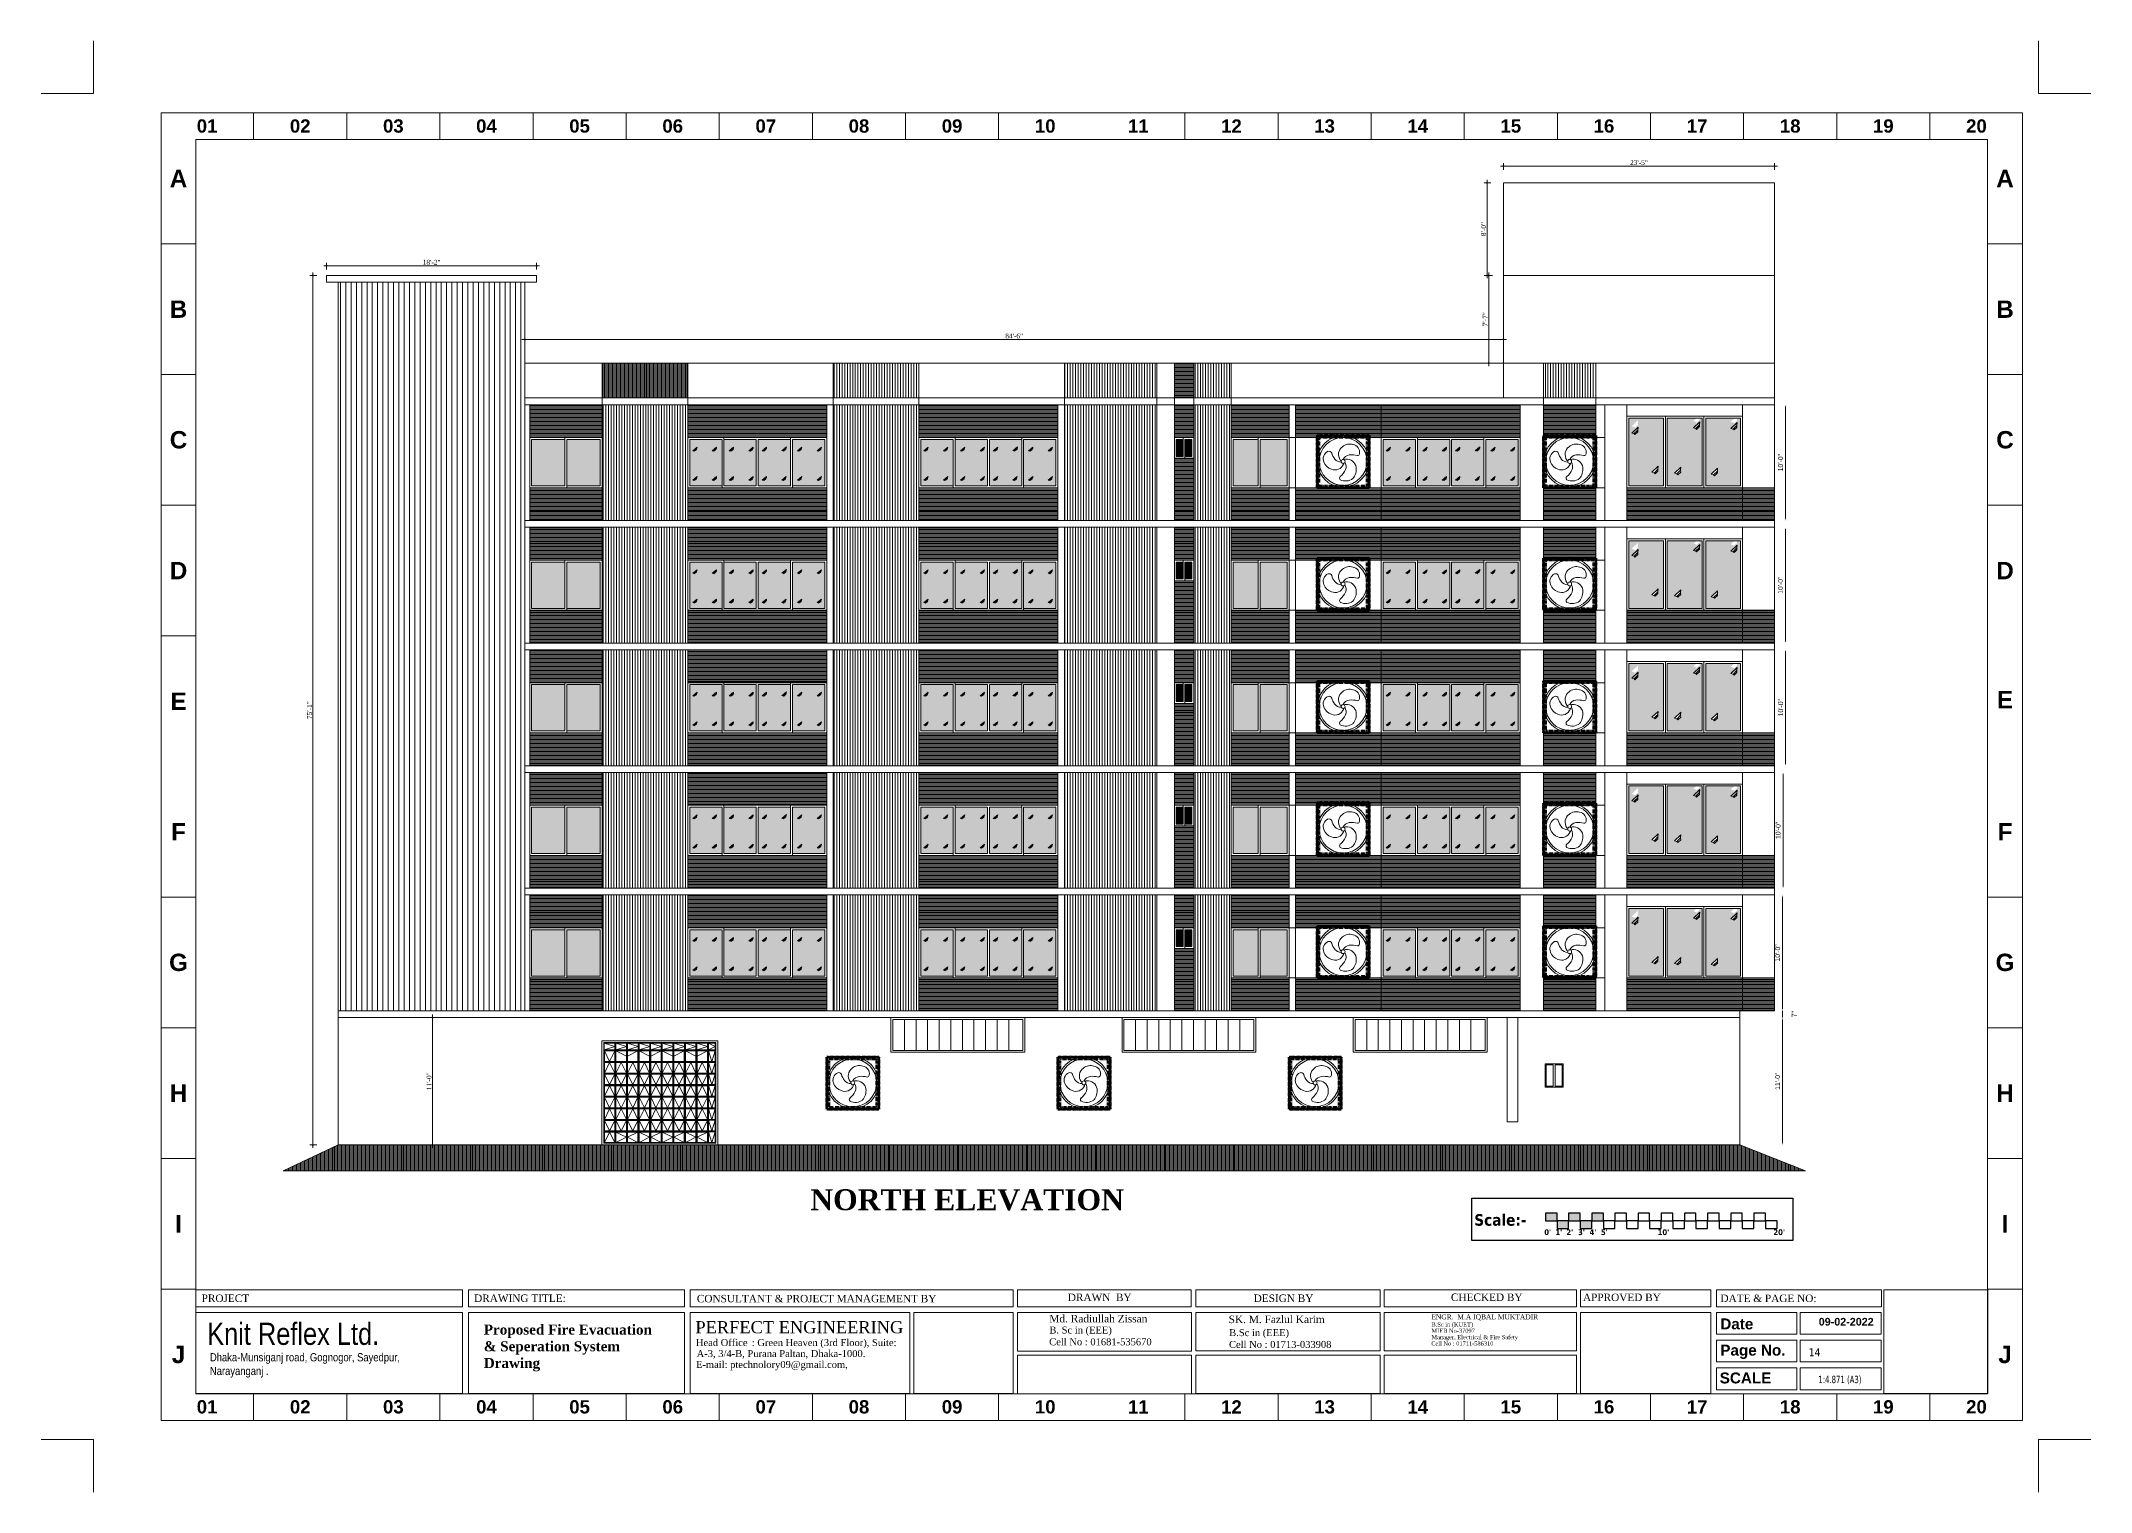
# Model space of a CAD drawing. Header units: inches. Extents: x -250485 to 735580, y -140410 to 288049.
# Drawn here: x 53990 to 56114, y 20866 to 22369 of the extents above; entities that cross this region are included whole.
import ezdxf

# ---------------------------------------------------------------- set-up
doc = ezdxf.new("R2010")
doc.units = ezdxf.units.IN
doc.header["$MEASUREMENT"] = 0
doc.header["$PDMODE"] = 35
doc.linetypes.add('ACAD_ISO02W100', pattern=[15, 12, -3])
doc.linetypes.add('BORDER2', pattern=[0.875, 0.25, -0.125, 0.25, -0.125, 0, -0.125])
doc.layers.get('0').update_dxf_attribs({"lineweight": 0})
doc.layers.get('Defpoints').update_dxf_attribs({"lineweight": 0})
doc.layers.add('-TB', color=7, linetype='Continuous')
for name, color, linetype, lineweight in [('AN-TEXT', 251, 'Continuous', 15), ('DIM 01', 250, 'Continuous', 9), ('DIM.', 251, 'Continuous', 5), ('DIM_WORKING', 7, 'Continuous', 0), ('FER', 11, 'ACAD_ISO02W100', 0), ('FF-VALVES', 170, 'Continuous', 18), ('FIX', 251, 'Continuous', 0), ('Inline', 7, 'Continuous', 0), ('Layer1', 134, 'Continuous', 0), ('Line.1', 36, 'Continuous', 0), ('MAN', 215, 'Continuous', 0), ('Outline', 7, 'Continuous', 0), ('Rack', 160, 'BORDER2', 0), ('Scale', 7, 'Continuous', 0), ('Scale_Text', 7, 'Continuous', 0), ('St_Rod-Dim', 190, 'Continuous', 0), ('Text', 7, 'Continuous', 0), ('TEXT_TITLEBOX', 7, 'Continuous', 13), ('Titelblk', 7, 'Continuous', 25), ('TITLE', 7, 'Continuous', 20), ('Win', 5, 'Continuous', 0), ('window', 140, 'Continuous', 0)]:
    doc.layers.add(name, color=color, linetype=linetype, lineweight=lineweight)
doc.styles.add('arial narrow', font='tahoma.ttf')
doc.styles.add('isop', font='isocpeur.ttf')
doc.styles.add('MONOTEXT', font='txt')
doc.styles.add('REG', font='times.ttf')
doc.styles.add('SHT-TEXT-1', font='times.ttf', dxfattribs={"height": 12})
doc.styles.get("Standard").update_dxf_attribs({"font": 'arialbd.ttf', "height": 24})
doc.styles.add('SX', font='arial.ttf')
doc.styles.add('TEXT', font='arial.ttf')
doc.dimstyles.new('Dim-Pres', dxfattribs={"dimtxt": 5.5, "dimasz": 2, "dimexe": 1.5, "dimexo": 1.5, "dimgap": 1, "dimtad": 3, "dimdec": 0, "dimzin": 3, "dimdsep": 46, "dimlunit": 4, "dimtxsty": 'REG', "dimblk": 'point', "dimcen": 2, "dimclrd": 256, "dimclre": 256, "dimclrt": 7, "dimadec": 0, "dimazin": 0, "dimtfac": 0.75, "dimtdec": 0, "dimtmove": 1, "dimatfit": 3, "dimldrblk": 'point', "dimfxl": 0, "dimtolj": 1, "dimtzin": 0, "dimlwd": -1, "dimlwe": -1, "dimarcsym": 1})
doc.dimstyles.new('DIM1', dxfattribs={"dimtxt": 15, "dimasz": 24, "dimexe": 0, "dimexo": 0, "dimgap": 20, "dimtad": 0, "dimdec": 0, "dimzin": 3, "dimdsep": 46, "dimlunit": 3, "dimtxsty": 'SX', "dimblk": 'OPEN30', "dimcen": 0, "dimse1": 1, "dimse2": 1, "dimclrd": 256, "dimclrt": 2, "dimadec": 0, "dimazin": 0, "dimtfac": 1, "dimtdec": 0, "dimtmove": 2, "dimatfit": 0, "dimldrblk": 'OPEN30', "dimfxl": 1, "dimtvp": 1, "dimtolj": 1, "dimtzin": 3, "dimlwd": -1, "dimarcsym": 0})
pattern_1 = [(0, (44301.1029, 24567.6577), (4e-16, 1.375), [])]
pattern_2 = [(0, (46573.8017, 18050.0382), (4e-16, 1.375), [])]
pattern_3 = [(270, (44301.1029, 24567.6577), (2.75, -7e-16), [])]
pattern_4 = [(0, (46573.8017, 18177.0382), (4e-16, 1.375), [])]
pattern_5 = [(0, (46573.8017, 18304.0382), (4e-16, 1.375), [])]
pattern_6 = [(0, (46573.8017, 18431.0382), (4e-16, 1.375), [])]
pattern_7 = [(0, (46573.8017, 18558.0382), (4e-16, 1.375), [])]

msp = doc.modelspace()

# ---------------------------------------------------------------- texts
at = {"layer": '-TB', "lineweight": 0, "insert": (55821.5, 21014.4), "char_height": 8.11, "width": 41.724, "attachment_point": 1, "style": 'arial narrow'}
msp.add_mtext('14', dxfattribs=at)
at = {"insert": (54786.9, 21168.2), "char_height": 21.698, "width": 847.463, "attachment_point": 4}
msp.add_mtext('{\\fTimes New Roman|b1|i0|c0|p18;NORTH ELEVATION}', dxfattribs=at)
at = {"color": 7, "insert": (54448.6, 21014.8), "char_height": 10.384, "width": 443.575, "attachment_point": 4}
msp.add_mtext('{\\fTimes New Roman|b1|i0|c0|p18;Proposed Fire Evacuation \\P& Seperation System \\PDrawing}', dxfattribs=at)
at = {"layer": 'AN-TEXT', "lineweight": 25, "attachment_point": 1, "style": 'isop'}
for s, insert, char_height, width in [('{\\fTahoma|b1|i0|c0|p34;\\C7;Scale:-}', (55475, 21153.5), 12, 50.548), ("{\\fTahoma|b1|i0|c0|p34;\\C7;0'}", (55547.5, 21137.8), 6, 8.245), ("{\\fTahoma|b1|i0|c0|p34;\\C7;1'}", (55559, 21137.8), 6, 8.245), ("{\\fTahoma|b1|i0|c0|p34;\\C7;2'}", (55570.4, 21137.8), 6, 8.245), ("{\\fTahoma|b1|i0|c0|p34;\\C7;3'}", (55582.5, 21137.8), 6, 8.245), ("{\\fTahoma|b1|i0|c0|p34;\\C7;4'}", (55594.4, 21137.8), 6, 8.245), ("{\\fTahoma|b1|i0|c0|p34;\\C7;5'}", (55606.2, 21137.8), 6, 8.245), ("{\\fTahoma|b1|i0|c0|p34;\\C7;10'}", (55665, 21137.8), 6, 8.245), ("{\\fTahoma|b1|i0|c0|p34;\\C7;20'}", (55784.9, 21137.8), 6, 8.245)]:
    msp.add_mtext(s, dxfattribs=dict(at, insert=insert, char_height=char_height, width=width))
at = {"layer": 'DIM.', "color": 5, "lineweight": 13, "insert": (54251.1, 21010.2), "char_height": 22.944, "width": 621.503, "attachment_point": 5, "style": 'TEXT'}
msp.add_mtext('{\\fArial Narrow|b0|i0|c0|p34;Knit Reflex Ltd.\\C256;\\P\\pt8.61233;\\fSwis721 BT|b1|i0|c0|p34;\\C7; }', dxfattribs=at)
at = {"layer": 'FF-VALVES', "color": 7, "style": 'arial narrow', "width": 0.8}
msp.add_text('1:4.871 (A3)', height=7.574, dxfattribs=at).set_placement((55831.5, 20978.4))
at = {"layer": 'Text', "color": 56, "insert": (54164.8, 20996.8), "char_height": 8.522, "width": 326.687, "attachment_point": 4, "style": 'MONOTEXT'}
msp.add_mtext('{\\fArial Narrow|b0|i0|c0|p34;\\C7;Dhaka-Munsiganj road, Gognogor, Sayedpur, \\PNarayanganj .}', dxfattribs=at)
at = {"layer": 'TEXT_TITLEBOX', "lineweight": 25, "style": 'SHT-TEXT-1'}
for s, height, p in [('PROJECT', 7.72, (54156.2, 21062.5)), ('DRAWING TITLE:', 7.722, (54438.6, 21062.5)), ('CONSULTANT & PROJECT MANAGEMENT BY', 7.722, (54669.4, 21062.1)), ('DRAWN  BY', 7.72, (55053.8, 21063.4)), ('DESIGN BY', 7.72, (55246.4, 21062.5)), ('CHECKED BY', 7.72, (55450.8, 21063.5)), ('APPROVED BY', 7.722, (55587.6, 21063.4)), ('DATE & PAGE NO:', 7.722, (55730.1, 21062.4)), ('Md. Radiullah Zissan', 7.786, (55034.6, 21041.3)), ('B. Sc in (EEE)', 7.209, (55034.7, 21029.8)), ('SK. M. Fazlul Karim', 7.786, (55220.4, 21040.6)), ('B.Sc in (EEE)', 7.209, (55221, 21027.1)), ('ENGR.  M.A IQBAL MUKTADIR', 5.075, (55430.5, 21044.5)), ('B.Sc in (KUET)', 4.325, (55430.6, 21037)), ('MIEB No-37097', 4.325, (55430.6, 21030.5)), ('Cell No : 01681-535670', 7.209, (55034.5, 21017.6)), ('Cell No : 01713-033908', 7.209, (55220.8, 21014.9)), ('Cell No : 01711-586310', 4.325, (55430.4, 21017.3)), ('Manager, Electrical & Fire Safety', 4.325, (55430.6, 21023.9))]:
    msp.add_text(s, height=height, dxfattribs=at).set_placement(p)
at = {"layer": 'TEXT_TITLEBOX', "color": 1, "lineweight": 25, "style": 'SHT-TEXT-1'}
msp.add_text('PERFECT ENGINEERING', height=12.615, dxfattribs=at).set_placement((54667.9, 21030))
at = {"layer": 'TEXT_TITLEBOX', "lineweight": 25}
for s, height, p in [('Date', 11.3, (55729.9, 21034.1)), ('09-02-2022', 7.97, (55831.9, 21038)), ('Page No.', 11.3, (55729.9, 21006.9))]:
    msp.add_text(s, height=height, dxfattribs=at).set_placement(p)
at = {"layer": 'TEXT_TITLEBOX', "color": 7, "lineweight": 25, "style": 'SHT-TEXT-1'}
for s, p in [('Head Office', (54668.4, 21016.8)), ('A-3, 3/4-B, Purana Paltan, Dhaka-1000.', (54669.2, 21005.4)), (': Green Heaven (3rd Floor), Suite:', (54726.3, 21016.8)), ('E-mail: ptechnolory09@gmail.com,', (54668.5, 20994.1))]:
    msp.add_text(s, height=7.209, dxfattribs=at).set_placement(p)
at = {"layer": 'TEXT_TITLEBOX', "color": 1, "lineweight": 25}
msp.add_text('SCALE', height=11.3, dxfattribs=at).set_placement((55729.3, 20978.1))

# ---------------------------------------------------------------- blocks, each defined once
blk = doc.blocks.new('g8')
at = {"layer": 'Rack', "lineweight": 50}
for p, q in [((-2237.1, -159.9), (-2182.8, -159.9)), ((-2183.1, -159.9), (-2237.1, -159.9)), ((-2237.1, -159.9), (-2237.1, -213.9)), ((-2237.1, -159.9), (-2183.1, -159.9)), ((-2237.1, -213.9), (-2237.1, -159.9)), ((-2185.1, -161.9), (-2235.1, -161.9)), ((-2235.1, -161.9), (-2235.1, -211.9)), ((-2185.1, -211.9), (-2185.1, -161.9)), ((-2183.1, -213.9), (-2183.1, -159.9)), ((-2183.1, -159.9), (-2183.1, -213.9)), ((-2235.1, -211.9), (-2185.1, -211.9)), ((-2237.1, -213.9), (-2183.1, -213.9)), ((-2183.1, -213.9), (-2237.1, -213.9))]:
    blk.add_line(p, q, dxfattribs=at)
at = {"layer": 'St_Rod-Dim'}
blk.add_circle((-2210.1, -186.6), 2.02, dxfattribs=at)
for centre, radius, start, end in [((-2203.4, -179.6), 11, 70.7391, 131.6508), ((-2200.8, -177), 7.85, 348.2059, 82.7337), ((-2222.3, -183.8), 8.37, 113.8965, 204.4167), ((-2218.3, -182.8), 12.5, 201.2148, 251.6296), ((-2224.6, -178.8), 2.84, 17.3144, 113.2837), ((-2218.4, -186.1), 9.37, 245.7129, 338.3531), ((-2204.7, -173.2), 17.8, 195.2348, 218.034), ((-2211.9, -178.3), 9.06, 220.7485, 268.9735), ((-2205, -179.4), 9.83, 125.4573, 215.8641), ((-2223.6, -197.1), 15.9, 43.6993, 48.22), ((-2202, -188.8), 9.06, 100.7485, 152.5432), ((-2213.5, -187.1), 4.53, 327.6772, 343.0738), ((-2206.3, -190.1), 5.87, 101.2698, 117.9225), ((-2216, -192.1), 9.06, 340.7485, 31.1918), ((-2206.5, -194.5), 10.2, 9.7352, 95.063), ((-2201.6, -205.5), 25.7, 75.7203, 94.6558), ((-2195.4, -178.3), 2.32, 273.6175, 350.812), ((-2211.7, -203.9), 2.07, 127.2768, 232.9032), ((-2225.2, -187.3), 19.3, 309.0599, 336.2334), ((-2207.5, -194.1), 12.8, 244.4787, 306.4705), ((-2211.6, -194.6), 15.2, 320.2443, 6.8013)]:
    blk.add_arc(centre, radius, start, end, dxfattribs=at)
at = {"layer": 'Win'}
for radius in [26.7, 24.8]:
    blk.add_circle((-2210.1, -186.6), radius, dxfattribs=at)
blk = doc.blocks.new('*D471')
at = {"layer": 'Defpoints', "color": 0, "ltscale": 30, "transparency": 16777216}
for p in [(55750, 21357.2), (55794.4, 21357.2), (55750, 21225.2)]:
    blk.add_point(p, dxfattribs=at)
at = {"layer": 'DIM_WORKING', "ltscale": 30, "transparency": 16777216}
blk.add_line((55794.4, 21227.2), (55794.4, 21355.2), dxfattribs=at)
for points in [[(55794.1, 21355.2), (55794.7, 21355.2), (55794.4, 21357.2)], [(55794.1, 21227.2), (55794.7, 21227.2), (55794.4, 21225.2)]]:
    blk.add_solid(points, dxfattribs=at)
at = {"layer": 'DIM_WORKING', "ltscale": 30, "transparency": 16777216, "insert": (55789.3, 21291.2), "char_height": 5, "attachment_point": 5, "rotation": 90, "style": 'SX'}
blk.add_mtext('\\A1;11\'-0"', dxfattribs=at)
blk = doc.blocks.new('_Open30')
at = {"color": 0, "linetype": 'ByBlock', "lineweight": -2}
for p, q in [((-1, 0.3), (0, 0)), ((0, 0), (-1, -0.3)), ((0, 0), (-1, 0))]:
    blk.add_line(p, q, dxfattribs=at)
blk = doc.blocks.new('*D472')
at = {"layer": 'Defpoints', "color": 0, "ltscale": 30, "transparency": 16777216}
for p in [(55750, 21357.2), (55786, 21364.2), (55794.4, 21364.2)]:
    blk.add_point(p, dxfattribs=at)
at = {"layer": 'DIM_WORKING', "ltscale": 30, "transparency": 16777216}
for p, q in [((55794.4, 21366.2), (55794.4, 21368.2)), ((55794.4, 21357.2), (55794.4, 21364.2)), ((55794.4, 21355.2), (55794.4, 21353.2))]:
    blk.add_line(p, q, dxfattribs=at)
for points in [[(55794.1, 21366.2), (55794.7, 21366.2), (55794.4, 21364.2)], [(55794.1, 21355.2), (55794.7, 21355.2), (55794.4, 21357.2)]]:
    blk.add_solid(points, dxfattribs=at)
at = {"layer": 'DIM_WORKING', "ltscale": 30, "transparency": 16777216, "insert": (55806.4, 21360.7), "char_height": 5, "attachment_point": 5, "rotation": 90, "style": 'SX'}
blk.add_mtext('\\A1;7"', dxfattribs=at)
blk = doc.blocks.new('*D473')
at = {"layer": 'Defpoints', "color": 0, "ltscale": 30, "transparency": 16777216}
for p in [(55786, 21484.2), (55794.4, 21484.2), (55786, 21364.2)]:
    blk.add_point(p, dxfattribs=at)
at = {"layer": 'DIM_WORKING', "ltscale": 30, "transparency": 16777216}
blk.add_line((55794.4, 21366.2), (55794.4, 21482.2), dxfattribs=at)
for points in [[(55794.1, 21482.2), (55794.7, 21482.2), (55794.4, 21484.2)], [(55794.1, 21366.2), (55794.7, 21366.2), (55794.4, 21364.2)]]:
    blk.add_solid(points, dxfattribs=at)
at = {"layer": 'DIM_WORKING', "ltscale": 30, "transparency": 16777216, "insert": (55789.3, 21424.2), "char_height": 5, "attachment_point": 5, "rotation": 90, "style": 'SX'}
blk.add_mtext('\\A1;10\'-0"', dxfattribs=at)
blk = doc.blocks.new('*D474')
at = {"layer": 'Defpoints', "color": 0, "ltscale": 30, "transparency": 16777216}
for p in [(55786, 21611.2), (55794.9, 21611.2), (55786, 21491.2)]:
    blk.add_point(p, dxfattribs=at)
at = {"layer": 'DIM_WORKING', "ltscale": 30, "transparency": 16777216}
blk.add_line((55794.9, 21493.2), (55794.9, 21609.2), dxfattribs=at)
for points in [[(55794.6, 21609.2), (55795.3, 21609.2), (55794.9, 21611.2)], [(55794.6, 21493.2), (55795.3, 21493.2), (55794.9, 21491.2)]]:
    blk.add_solid(points, dxfattribs=at)
at = {"layer": 'DIM_WORKING', "ltscale": 30, "transparency": 16777216, "insert": (55789.8, 21551.2), "char_height": 5, "attachment_point": 5, "rotation": 90, "style": 'SX'}
blk.add_mtext('\\A1;10\'-0"', dxfattribs=at)
blk = doc.blocks.new('*D475')
at = {"layer": 'Defpoints', "color": 0, "ltscale": 30, "transparency": 16777216}
for p in [(55786, 21738.5), (55797.6, 21738.5), (55786, 21618.2)]:
    blk.add_point(p, dxfattribs=at)
at = {"layer": 'DIM_WORKING', "ltscale": 30, "transparency": 16777216}
blk.add_line((55797.6, 21620.2), (55797.6, 21736.5), dxfattribs=at)
for points in [[(55797.3, 21736.5), (55798, 21736.5), (55797.6, 21738.5)], [(55797.3, 21620.2), (55798, 21620.2), (55797.6, 21618.2)]]:
    blk.add_solid(points, dxfattribs=at)
at = {"layer": 'DIM_WORKING', "ltscale": 30, "transparency": 16777216, "insert": (55792.5, 21678.3), "char_height": 5, "attachment_point": 5, "rotation": 90, "style": 'SX'}
blk.add_mtext('\\A1;10\'-0"', dxfattribs=at)
blk = doc.blocks.new('*D476')
at = {"layer": 'Defpoints', "color": 0, "ltscale": 30, "transparency": 16777216}
for p in [(55786, 21865.2), (55797.3, 21865.2), (55786, 21745.2)]:
    blk.add_point(p, dxfattribs=at)
at = {"layer": 'DIM_WORKING', "ltscale": 30, "transparency": 16777216}
blk.add_line((55797.3, 21747.2), (55797.3, 21863.2), dxfattribs=at)
for points in [[(55797, 21863.2), (55797.6, 21863.2), (55797.3, 21865.2)], [(55797, 21747.2), (55797.6, 21747.2), (55797.3, 21745.2)]]:
    blk.add_solid(points, dxfattribs=at)
at = {"layer": 'DIM_WORKING', "ltscale": 30, "transparency": 16777216, "insert": (55792.2, 21805.2), "char_height": 5, "attachment_point": 5, "rotation": 90, "style": 'SX'}
blk.add_mtext('\\A1;10\'-0"', dxfattribs=at)
blk = doc.blocks.new('*D477')
at = {"layer": 'Defpoints', "color": 0, "ltscale": 30, "transparency": 16777216}
for p in [(55786, 21992.2), (55797.4, 21992.2), (55786, 21872.2)]:
    blk.add_point(p, dxfattribs=at)
at = {"layer": 'DIM_WORKING', "ltscale": 30, "transparency": 16777216}
blk.add_line((55797.4, 21874.2), (55797.4, 21990.2), dxfattribs=at)
for points in [[(55797, 21990.2), (55797.7, 21990.2), (55797.4, 21992.2)], [(55797, 21874.2), (55797.7, 21874.2), (55797.4, 21872.2)]]:
    blk.add_solid(points, dxfattribs=at)
at = {"layer": 'DIM_WORKING', "ltscale": 30, "transparency": 16777216, "insert": (55792.3, 21932.2), "char_height": 5, "attachment_point": 5, "rotation": 90, "style": 'SX'}
blk.add_mtext('\\A1;10\'-0"', dxfattribs=at)
blk = doc.blocks.new('PAGE')
at = {"layer": 'Inline', "color": 252, "lineweight": 15}
blk.add_lwpolyline([(178051640.6, 22656441.1), (178051640.6, 22657235.8), (178050505.4, 22657235.8), (178050505.4, 22656441.1)], close=True, dxfattribs=at)
at = {"layer": 'Outline', "color": 252, "lineweight": 15}
for p, q in [((178051662.6, 22657252.7), (178050483.4, 22657252.7)), ((178051662.6, 22656424.2), (178051662.6, 22657252.7)), ((178050483.4, 22656424.2), (178051662.6, 22656424.2))]:
    blk.add_line(p, q, dxfattribs=at)
blk.add_lwpolyline([(178050483.4, 22657252.7), (178050483.4, 22656424.2)], dxfattribs=at)
at = {"layer": 'Scale', "color": 252, "lineweight": 9}
for p, q in [((178050542, 22657235.8), (178050542, 22657252.7)), ((178050601, 22657235.8), (178050601, 22657252.7)), ((178050660, 22657235.8), (178050660, 22657252.7)), ((178050719, 22657235.8), (178050719, 22657252.7)), ((178050778, 22657235.8), (178050778, 22657252.7)), ((178050837, 22657235.8), (178050837, 22657252.7)), ((178050896, 22657235.8), (178050896, 22657252.7)), ((178050955, 22657235.8), (178050955, 22657252.7)), ((178051014, 22657235.8), (178051014, 22657252.7)), ((178051132, 22657235.8), (178051132, 22657252.7)), ((178051191, 22657235.8), (178051191, 22657252.7)), ((178051250, 22657235.8), (178051250, 22657252.7)), ((178051309, 22657235.8), (178051309, 22657252.7)), ((178051368, 22657235.8), (178051368, 22657252.7)), ((178051427, 22657235.8), (178051427, 22657252.7)), ((178051486, 22657235.8), (178051486, 22657252.7)), ((178051545, 22657235.8), (178051545, 22657252.7)), ((178051604, 22657235.8), (178051604, 22657252.7)), ((178050483.4, 22657169.6), (178050505.4, 22657169.6)), ((178051640.6, 22657169.6), (178051662.6, 22657169.6)), ((178050483.4, 22657086.8), (178050505.4, 22657086.8)), ((178051640.6, 22657086.8), (178051662.6, 22657086.8)), ((178050483.4, 22657004), (178050505.4, 22657004)), ((178051640.6, 22657004), (178051662.6, 22657004)), ((178050483.4, 22656921.2), (178050505.4, 22656921.2)), ((178050483.4, 22656755.7), (178050505.4, 22656755.7)), ((178051640.6, 22656755.7), (178051662.6, 22656755.7)), ((178050483.4, 22656672.9), (178050505.4, 22656672.9)), ((178051640.6, 22656672.9), (178051662.6, 22656672.9)), ((178050483.4, 22656590.1), (178050505.4, 22656590.1)), ((178051640.6, 22656590.1), (178051662.6, 22656590.1)), ((178050483.4, 22656507.3), (178050505.4, 22656507.3)), ((178051640.6, 22656507.3), (178051662.6, 22656507.3)), ((178051640.6, 22656507.3), (178051662.6, 22656507.3)), ((178051640.6, 22656507.3), (178051662.6, 22656507.3)), ((178050542, 22656424.2), (178050542, 22656441.1)), ((178050601, 22656424.2), (178050601, 22656441.1)), ((178050660, 22656424.2), (178050660, 22656441.1)), ((178050719, 22656424.2), (178050719, 22656441.1)), ((178050778, 22656424.2), (178050778, 22656441.1)), ((178050837, 22656424.2), (178050837, 22656441.1)), ((178050896, 22656424.2), (178050896, 22656441.1)), ((178050955, 22656424.2), (178050955, 22656441.1)), ((178051014, 22656424.2), (178051014, 22656441.1)), ((178051132, 22656424.2), (178051132, 22656441.1)), ((178051191, 22656424.2), (178051191, 22656441.1)), ((178051250, 22656424.2), (178051250, 22656441.1)), ((178051309, 22656424.2), (178051309, 22656441.1)), ((178051368, 22656424.2), (178051368, 22656441.1)), ((178051427, 22656424.2), (178051427, 22656441.1)), ((178051486, 22656424.2), (178051486, 22656441.1)), ((178051545, 22656424.2), (178051545, 22656441.1)), ((178051604, 22656424.2), (178051604, 22656441.1))]:
    blk.add_line(p, q, dxfattribs=at)
at = {"layer": 'Scale_Text', "color": 252, "lineweight": 13, "attachment_point": 5}
for s, insert, char_height, width in [('01', (178050512.5, 22657244.2), 8.43, 2.51), ('02', (178050571.5, 22657244.2), 8.43, 2.51), ('03', (178050630.5, 22657244.2), 8.43, 2.51), ('04', (178050689.5, 22657244.2), 8.43, 2.51), ('05', (178050748.5, 22657244.2), 8.43, 2.51), ('06', (178050807.5, 22657244.2), 8.43, 2.51), ('07', (178050866.5, 22657244.2), 8.43, 2.51), ('08', (178050925.5, 22657244.2), 8.43, 2.51), ('09', (178050984.5, 22657244.2), 8.43, 2.51), ('10', (178051043.5, 22657244.2), 8.43, 2.51), ('11', (178051102.5, 22657244.2), 8.43, 2.51), ('12', (178051161.5, 22657244.2), 8.43, 2.51), ('13', (178051220.5, 22657244.2), 8.43, 2.51), ('14', (178051279.5, 22657244.2), 8.43, 2.51), ('15', (178051338.5, 22657244.2), 8.43, 2.51), ('16', (178051397.5, 22657244.2), 8.43, 2.51), ('17', (178051456.5, 22657244.2), 8.43, 2.51), ('18', (178051515.5, 22657244.2), 8.43, 2.51), ('19', (178051574.5, 22657244.2), 8.43, 2.51), ('20', (178051633.5, 22657244.2), 8.43, 2.51), ('A', (178050494.4, 22657211), 11, 8.36), ('A', (178051651.6, 22657211), 11, 8.36), ('B', (178050494.4, 22657128.2), 11, 8.36), ('B', (178051651.6, 22657128.2), 11, 8.36), ('C', (178050494.4, 22657045.4), 11, 8.36), ('C', (178051651.6, 22657045.4), 11, 8.36), ('D', (178050494.4, 22656962.6), 11, 8.36), ('D', (178051651.6, 22656962.6), 11, 8.36), ('E', (178050494.4, 22656879.8), 11, 8.36), ('E', (178051651.6, 22656880.8), 11, 8.36), ('F', (178050494.4, 22656797.1), 11, 8.36), ('F', (178051651.6, 22656797.1), 11, 8.36), ('G', (178050494.4, 22656714.3), 11, 8.36), ('G', (178051651.6, 22656714.3), 11, 8.36), ('H', (178050494.4, 22656631.5), 11, 8.36), ('H', (178051651.6, 22656631.5), 11, 8.36), ('I', (178050494.4, 22656548.7), 11, 8.36), ('I', (178051651.6, 22656548.7), 11, 8.36), ('J', (178050494.4, 22656465.9), 11, 8.36), ('J', (178051651.6, 22656465.9), 11, 8.36), ('01', (178050512.5, 22656432.7), 8.43, 2.51), ('02', (178050571.5, 22656432.7), 8.43, 2.51), ('03', (178050630.5, 22656432.7), 8.43, 2.51), ('04', (178050689.5, 22656432.7), 8.43, 2.51), ('05', (178050748.5, 22656432.7), 8.43, 2.51), ('06', (178050807.5, 22656432.7), 8.43, 2.51), ('07', (178050866.5, 22656432.7), 8.43, 2.51), ('08', (178050925.5, 22656432.7), 8.43, 2.51), ('09', (178050984.5, 22656432.7), 8.43, 2.51), ('10', (178051043.5, 22656432.7), 8.43, 2.51), ('11', (178051102.5, 22656432.7), 8.43, 2.51), ('12', (178051161.5, 22656432.7), 8.43, 2.51), ('13', (178051220.5, 22656432.7), 8.43, 2.51), ('14', (178051279.5, 22656432.7), 8.43, 2.51), ('15', (178051338.5, 22656432.7), 8.43, 2.51), ('16', (178051397.5, 22656432.7), 8.43, 2.51), ('17', (178051456.5, 22656432.7), 8.43, 2.51), ('18', (178051515.5, 22656432.7), 8.43, 2.51), ('19', (178051574.5, 22656432.7), 8.43, 2.51), ('20', (178051633.5, 22656432.7), 8.43, 2.51)]:
    blk.add_mtext(s, dxfattribs=dict(at, insert=insert, char_height=char_height, width=width))
blk = doc.blocks.new('Title')
at = {"layer": 'Defpoints', "color": 1, "ltscale": 10}
for points in [[(-102338.3, -85271), (-102338.3, -85371), (-102438.3, -85371)], [(-98623, -85271), (-98623, -85371), (-98523, -85371)], [(-102338.3, -88042.4), (-102338.3, -87942.4), (-102438.3, -87942.4)], [(-98623, -88042.4), (-98623, -87942.4), (-98523, -87942.4)]]:
    blk.add_lwpolyline(points, dxfattribs=at)
at = {"layer": 'Titelblk', "color": 3, "linetype": 'Continuous', "lineweight": 0, "xscale": 3.014611567961765, "yscale": 3.014611567959946, "zscale": 3.014611567966516}
blk.add_blockref('PAGE', (-536855255.8, -68388224), dxfattribs=at)
blk = doc.blocks.new('dot')
at = {"color": 4}
for p, q in [((-1.5, 0), (1.5, 0)), ((0, 1.5), (0, -1.5))]:
    blk.add_line(p, q, dxfattribs=at)
at = {"color": 6, "const_width": 0.5}
blk.add_lwpolyline([(-0.25, 0, 1), (0.25, 0, 1)], format="xyb", close=True, dxfattribs=at)
blk = doc.blocks.new('point')
blk.add_blockref('dot', (0, 0))
blk = doc.blocks.new('*D638')
at = {"layer": 'Defpoints', "color": 0, "ltscale": 30, "transparency": 16777216}
for p in [(54271.5, 22126.2), (54297.7, 22126.2), (54297.7, 21225.2)]:
    blk.add_point(p, dxfattribs=at)
at = {"layer": 'Layer1', "ltscale": 30, "transparency": 16777216}
for p, q in [((54275.5, 22126.2), (54270, 22126.2)), ((54271.5, 21227.2), (54271.5, 22124.2)), ((54275.5, 21225.2), (54270, 21225.2))]:
    blk.add_line(p, q, dxfattribs=at)
at = {"layer": 'Layer1', "ltscale": 30, "transparency": 16777216, "xscale": 2, "yscale": 2, "zscale": 2}
for p, rotation in [((54271.5, 22126.2), 90), ((54271.5, 21225.2), 270)]:
    blk.add_blockref('point', p, dxfattribs=dict(at, rotation=rotation))
at = {"layer": 'Layer1', "color": 7, "ltscale": 30, "transparency": 16777216, "insert": (54268, 21675.7), "char_height": 5, "attachment_point": 5, "rotation": 90, "style": 'REG'}
blk.add_mtext('\\A1;75\'-1"', dxfattribs=at)
blk = doc.blocks.new('*D639')
at = {"layer": 'Defpoints', "color": 0, "ltscale": 30, "transparency": 16777216}
for p in [(54373.5, 21357.2), (54395.4, 21357.2), (54373.5, 21225.2)]:
    blk.add_point(p, dxfattribs=at)
at = {"layer": 'Layer1', "ltscale": 30, "transparency": 16777216}
for p, q in [((54391.4, 21357.2), (54396.9, 21357.2)), ((54395.4, 21227.2), (54395.4, 21355.2)), ((54391.4, 21225.2), (54396.9, 21225.2))]:
    blk.add_line(p, q, dxfattribs=at)
at = {"layer": 'Layer1', "ltscale": 30, "transparency": 16777216, "xscale": 2, "yscale": 2, "zscale": 2}
for p, rotation in [((54395.4, 21357.2), 90), ((54395.4, 21225.2), 270)]:
    blk.add_blockref('point', p, dxfattribs=dict(at, rotation=rotation))
at = {"layer": 'Layer1', "color": 7, "ltscale": 30, "transparency": 16777216, "insert": (54391.9, 21291.2), "char_height": 5, "attachment_point": 5, "rotation": 90, "style": 'REG'}
blk.add_mtext('\\A1;11\'-0"', dxfattribs=at)
blk = doc.blocks.new('*D640')
at = {"layer": 'Defpoints', "color": 0, "ltscale": 30, "transparency": 16777216}
for p in [(54503.2, 22136.3), (54285.7, 22126.2), (54503.2, 22126.2)]:
    blk.add_point(p, dxfattribs=at)
at = {"layer": 'Layer1', "ltscale": 30, "transparency": 16777216}
for p, q in [((54285.7, 22132.3), (54285.7, 22137.8)), ((54287.7, 22136.3), (54501.2, 22136.3)), ((54503.2, 22132.3), (54503.2, 22137.8))]:
    blk.add_line(p, q, dxfattribs=at)
at = {"layer": 'Layer1', "ltscale": 30, "transparency": 16777216, "xscale": 2, "yscale": 2, "zscale": 2, "rotation": 180}
blk.add_blockref('point', (54285.7, 22136.3), dxfattribs=at)
at = {"layer": 'Layer1', "ltscale": 30, "transparency": 16777216, "xscale": 2, "yscale": 2, "zscale": 2}
blk.add_blockref('point', (54503.2, 22136.3), dxfattribs=at)
at = {"layer": 'Layer1', "color": 7, "ltscale": 30, "transparency": 16777216, "insert": (54394.5, 22139.8), "char_height": 5, "attachment_point": 5, "style": 'REG'}
blk.add_mtext('\\A1;18\'-2"', dxfattribs=at)
blk = doc.blocks.new('*D641')
at = {"layer": 'Defpoints', "color": 0, "ltscale": 30, "transparency": 16777216}
for p in [(55505.2, 22059.9), (54491.2, 22035.2), (55505.2, 22035.2)]:
    blk.add_point(p, dxfattribs=at)
at = {"layer": 'Layer1', "ltscale": 30, "transparency": 16777216}
for p, q in [((54491.2, 22055.9), (54491.2, 22061.4)), ((54493.2, 22059.9), (55503.2, 22059.9)), ((55505.2, 22055.9), (55505.2, 22061.4))]:
    blk.add_line(p, q, dxfattribs=at)
at = {"layer": 'Layer1', "ltscale": 30, "transparency": 16777216, "xscale": 2, "yscale": 2, "zscale": 2, "rotation": 180}
blk.add_blockref('point', (54491.2, 22059.9), dxfattribs=at)
at = {"layer": 'Layer1', "ltscale": 30, "transparency": 16777216, "xscale": 2, "yscale": 2, "zscale": 2}
blk.add_blockref('point', (55505.2, 22059.9), dxfattribs=at)
at = {"layer": 'Layer1', "color": 7, "ltscale": 30, "transparency": 16777216, "insert": (54998.2, 22063.4), "char_height": 5, "attachment_point": 5, "style": 'REG'}
blk.add_mtext('\\A1;84\'-6"', dxfattribs=at)
blk = doc.blocks.new('*D642')
at = {"layer": 'Defpoints', "color": 0, "ltscale": 30, "transparency": 16777216}
for p in [(55505.2, 22222.2), (55488.2, 22126.2), (55505.2, 22126.2)]:
    blk.add_point(p, dxfattribs=at)
at = {"layer": 'Layer1', "ltscale": 30, "transparency": 16777216}
for p, q in [((55492.2, 22222.2), (55486.7, 22222.2)), ((55488.2, 22220.2), (55488.2, 22128.2)), ((55492.2, 22126.2), (55486.7, 22126.2))]:
    blk.add_line(p, q, dxfattribs=at)
at = {"layer": 'Layer1', "ltscale": 30, "transparency": 16777216, "xscale": 2, "yscale": 2, "zscale": 2}
for p, rotation in [((55488.2, 22222.2), 90), ((55488.2, 22126.2), 270)]:
    blk.add_blockref('point', p, dxfattribs=dict(at, rotation=rotation))
at = {"layer": 'Layer1', "color": 7, "ltscale": 30, "transparency": 16777216, "insert": (55484.6, 22174.2), "char_height": 5, "attachment_point": 5, "rotation": 90, "style": 'REG'}
blk.add_mtext('\\A1;8\'-0"', dxfattribs=at)
blk = doc.blocks.new('*D643')
at = {"layer": 'Defpoints', "color": 0, "ltscale": 30, "transparency": 16777216}
for p in [(55505.2, 22126.2), (55489.9, 22035.2), (55505.2, 22035.2)]:
    blk.add_point(p, dxfattribs=at)
at = {"layer": 'Layer1', "ltscale": 30, "transparency": 16777216}
for p, q in [((55493.9, 22126.2), (55488.4, 22126.2)), ((55489.9, 22124.2), (55489.9, 22037.2)), ((55493.9, 22035.2), (55488.4, 22035.2))]:
    blk.add_line(p, q, dxfattribs=at)
at = {"layer": 'Layer1', "ltscale": 30, "transparency": 16777216, "xscale": 2, "yscale": 2, "zscale": 2}
for p, rotation in [((55489.9, 22126.2), 90), ((55489.9, 22035.2), 270)]:
    blk.add_blockref('point', p, dxfattribs=dict(at, rotation=rotation))
at = {"layer": 'Layer1', "color": 7, "ltscale": 30, "transparency": 16777216, "insert": (55486.3, 22080.7), "char_height": 5, "attachment_point": 5, "rotation": 90, "style": 'REG'}
blk.add_mtext('\\A1;7\'-7"', dxfattribs=at)
blk = doc.blocks.new('*D644')
at = {"layer": 'Defpoints', "color": 0, "ltscale": 30, "transparency": 16777216}
for p in [(55505.2, 22222.2), (55786, 22239.6), (55786, 22222.2)]:
    blk.add_point(p, dxfattribs=at)
at = {"layer": 'Layer1', "ltscale": 30, "transparency": 16777216}
for p, q in [((55505.2, 22235.6), (55505.2, 22241.1)), ((55786, 22235.6), (55786, 22241.1)), ((55507.2, 22239.6), (55784, 22239.6))]:
    blk.add_line(p, q, dxfattribs=at)
at = {"layer": 'Layer1', "ltscale": 30, "transparency": 16777216, "xscale": 2, "yscale": 2, "zscale": 2, "rotation": 180}
blk.add_blockref('point', (55505.2, 22239.6), dxfattribs=at)
at = {"layer": 'Layer1', "ltscale": 30, "transparency": 16777216, "xscale": 2, "yscale": 2, "zscale": 2}
blk.add_blockref('point', (55786, 22239.6), dxfattribs=at)
at = {"layer": 'Layer1', "color": 7, "ltscale": 30, "transparency": 16777216, "insert": (55645.6, 22243.1), "char_height": 5, "attachment_point": 5, "style": 'REG'}
blk.add_mtext('\\A1;23\'-5"', dxfattribs=at)

# ---------------------------------------------------------------- dimensions: what is measured, and where the dimension line sits
at = {"layer": 'DIM_WORKING', "ltscale": 30}
for base, p1, p2, picture, middle in [((55797.4, 21992.2), (55786, 21872.2), (55786, 21992.2), '*D477', (55792.3, 21932.2)), ((55797.3, 21865.2), (55786, 21745.2), (55786, 21865.2), '*D476', (55792.2, 21805.2)), ((55797.6, 21738.5), (55786, 21618.2), (55786, 21738.5), '*D475', (55792.5, 21678.3)), ((55794.9, 21611.2), (55786, 21491.2), (55786, 21611.2), '*D474', (55789.8, 21551.2)), ((55794.4, 21484.2), (55786, 21364.2), (55786, 21484.2), '*D473', (55789.3, 21424.2)), ((55794.4, 21364.2), (55750, 21357.2), (55786, 21364.2), '*D472', (55806.4, 21360.7)), ((55794.4, 21357.2), (55750, 21225.2), (55750, 21357.2), '*D471', (55789.3, 21291.2))]:
    dim = msp.add_linear_dim(base=base, p1=p1, p2=p2, angle=90, dimstyle='DIM1', override={"dimtxt": 5, "dimasz": 2, "dimgap": 3, "dimclrt": 256, "dimfxl": 4, "dimarcsym": 1}, dxfattribs=at)
    dim.commit()
    dim.dimension.update_dxf_attribs({"geometry": picture, "text_midpoint": middle})
at = {"layer": 'Layer1', "ltscale": 30}
for base, p1, p2, picture, middle in [((55786, 22239.6), (55505.2, 22222.2), (55786, 22222.2), '*D644', (55645.6, 22243.1)), ((54503.2492249, 22136.2822328), (54285.7492249, 22126.1505691), (54503.2492249, 22126.1505691), '*D640', (54394.4992249, 22139.8254916)), ((55505.2, 22059.9), (54491.2, 22035.2), (55505.2, 22035.2), '*D641', (54998.2, 22063.4))]:
    dim = msp.add_linear_dim(base=base, p1=p1, p2=p2, dimstyle='Dim-Pres', override={"dimtxt": 5, "dimfxl": 4, "dimfxlon": 1}, dxfattribs=at)
    dim.commit()
    dim.dimension.update_dxf_attribs({"geometry": picture, "text_midpoint": middle})
for base, p1, p2, picture, middle in [((55488.2, 22126.2), (55505.2, 22222.2), (55505.2, 22126.2), '*D642', (55484.6, 22174.2)), ((54271.5, 22126.2), (54297.7, 21225.2), (54297.7, 22126.2), '*D638', (54268, 21675.7)), ((55489.9, 22035.2), (55505.2, 22126.2), (55505.2, 22035.2), '*D643', (55486.3, 22080.7)), ((54395.4, 21357.2), (54373.5, 21225.2), (54373.5, 21357.2), '*D639', (54391.9, 21291.2))]:
    dim = msp.add_linear_dim(base=base, p1=p1, p2=p2, angle=90, dimstyle='Dim-Pres', override={"dimtxt": 5, "dimfxl": 4, "dimfxlon": 1}, dxfattribs=at)
    dim.commit()
    dim.dimension.update_dxf_attribs({"geometry": picture, "text_midpoint": middle})

# ---------------------------------------------------------------- hatches: boundary and pattern name
at = {"layer": 'DIM 01', "lineweight": -2}
h = msp.add_hatch(color=2, dxfattribs=at)
h.dxf.hatch_style = 1
h.paths.add_polyline_path([(55560.7, 21146.6), (55560.7, 21154.6), (55548.7, 21154.6), (55548.7, 21146.6)])
h.paths.add_polyline_path([(55584.7, 21146.6), (55584.7, 21154.6), (55572.7, 21154.6), (55572.7, 21146.6)])
h.paths.add_polyline_path([(55596.7, 21138.7), (55596.7, 21146.6), (55584.7, 21146.6), (55584.7, 21138.7)])
h.paths.add_polyline_path([(55560.7, 21146.6), (55560.7, 21138.7), (55572.7, 21138.7), (55572.7, 21146.6)])
h.paths.add_polyline_path([(55608.7, 21146.6), (55608.7, 21154.6), (55596.7, 21154.6), (55596.7, 21146.6)])
at = {"layer": 'DIM_WORKING', "ltscale": 30}
h = msp.add_hatch(color=256, dxfattribs=at)
h.set_gradient(color1=(191, 203, 212), one_color=1, tint=1, name='CURVED')
h.paths.add_polyline_path([(55641.4, 21968.3), (55640.5, 21969.2), (55638.1, 21969.9), (55644.7, 21976.1), (55644.4, 21973), (55644.5, 21971.1)], flags=16)
h.paths.add_polyline_path([(55665.6, 21928.5), (55665.3, 21925.4), (55665.3, 21923.5), (55662.3, 21920.7), (55661.4, 21921.6), (55659, 21922.3)], flags=16)
h.paths.add_polyline_path([(55689.1, 21927.5), (55688.8, 21924.4), (55688.9, 21922.5), (55685.8, 21919.7), (55684.9, 21920.6), (55682.5, 21921.3)], flags=16)
h.paths.add_polyline_path([(55727.1, 21926.5), (55726.9, 21923.4), (55726.9, 21921.5), (55723.8, 21918.7), (55723, 21919.6), (55720.5, 21920.3)], flags=16)
h.paths.add_polyline_path([(55751, 21978.2), (55715, 21978.2), (55715, 21908.2), (55751, 21908.2)])
h.paths.add_polyline_path([(55711, 21978.2), (55675, 21978.2), (55675, 21908.2), (55711, 21908.2)])
h.paths.add_polyline_path([(55671, 21978.2), (55635, 21978.2), (55635, 21908.2), (55671, 21908.2)])
h.paths.add_polyline_path([(55708.3, 21978.2), (55705.1, 21978.2), (55702, 21975.2), (55704.4, 21974.6), (55705.3, 21973.7), (55708.4, 21976.5)])
h.paths.add_polyline_path([(55747.1, 21978.2), (55744.6, 21978.2), (55740.8, 21974.6), (55743.2, 21973.9), (55744.1, 21973.1), (55747.2, 21975.8), (55747.1, 21977.8)])
h = msp.add_hatch(color=256, dxfattribs=at)
h.set_gradient(color1=(191, 203, 212), one_color=1, tint=1, name='CURVED')
h.paths.add_polyline_path([(54532.7, 21956.2), (54498.2, 21956.2), (54498.2, 21908.2), (54532.7, 21908.2)])
h.paths.add_polyline_path([(54569.2, 21956.2), (54534.7, 21956.2), (54534.7, 21908.2), (54569.2, 21908.2)])
h = msp.add_hatch(color=256, dxfattribs=at)
h.set_gradient(color1=(191, 203, 212), one_color=1, tint=1, name='CURVED')
h.paths.add_polyline_path([(54695.5, 21956.2), (54662, 21956.2), (54662, 21908.2), (54695.5, 21908.2)])
h.paths.add_polyline_path([(54685.4, 21944.6), (54689.9, 21948.3), (54689.6, 21947.1), (54689.2, 21945.9), (54686.9, 21944.1), (54686.5, 21944.6)], flags=16)
h.paths.add_polyline_path([(54669, 21945.9), (54666.7, 21944.1), (54666.2, 21944.6), (54665.1, 21944.6), (54669.6, 21948.3), (54669.4, 21947.1)], flags=16)
h.paths.add_polyline_path([(54689.9, 21917.8), (54689.6, 21916.7), (54689.6, 21915.7), (54689.2, 21915.4), (54686.9, 21913.6), (54686.5, 21914.2), (54685.4, 21914.2)], flags=16)
h.paths.add_polyline_path([(54669.6, 21917.8), (54669.4, 21916.7), (54669, 21915.4), (54666.7, 21913.6), (54666.2, 21914.2), (54665.1, 21914.2)], flags=16)
h.paths.add_polyline_path([(54697.5, 21908.2), (54731, 21908.2), (54731, 21956.2), (54697.5, 21956.2)])
h.paths.add_polyline_path([(54704.6, 21944.1), (54704.1, 21944.6), (54703, 21944.6), (54707.5, 21948.3), (54707.3, 21947.1), (54706.9, 21945.9)], flags=16)
h.paths.add_polyline_path([(54707.5, 21917.8), (54707.3, 21916.7), (54706.9, 21915.4), (54704.6, 21913.6), (54704.1, 21914.2), (54703, 21914.2)], flags=16)
h.paths.add_polyline_path([(54723.3, 21944.6), (54727.8, 21948.3), (54727.6, 21947.1), (54727.2, 21945.9), (54724.9, 21944.1), (54724.4, 21944.6)], flags=16)
h.paths.add_polyline_path([(54723.3, 21914.2), (54727.8, 21917.8), (54727.6, 21916.7), (54727.2, 21915.4), (54724.9, 21913.6), (54724.4, 21914.2)], flags=16)
h.paths.add_polyline_path([(54733, 21908.2), (54766.5, 21908.2), (54766.5, 21956.2), (54733, 21956.2)])
h.paths.add_polyline_path([(54741.6, 21917.8), (54741.4, 21916.7), (54741, 21915.4), (54738.7, 21913.6), (54738.2, 21914.2), (54737.1, 21914.2)], flags=16)
h.paths.add_polyline_path([(54738.7, 21944.1), (54738.2, 21944.6), (54737.1, 21944.6), (54741.6, 21948.3), (54741.4, 21947.1), (54741, 21945.9)], flags=16)
h.paths.add_polyline_path([(54761.7, 21946.2), (54759.4, 21944.4), (54759, 21944.1), (54761.2, 21945.9)], flags=16)
h.paths.add_polyline_path([(54757.4, 21914.2), (54761.9, 21917.8), (54761.6, 21916.7), (54761.2, 21915.4), (54759, 21913.6), (54758.5, 21914.2)], flags=16)
h.paths.add_polyline_path([(54802, 21956.2), (54768.5, 21956.2), (54768.5, 21908.2), (54802, 21908.2)])
h.paths.add_polyline_path([(54778.2, 21917.8), (54777.9, 21916.7), (54777.5, 21915.4), (54775.2, 21913.6), (54774.8, 21914.2), (54773.7, 21914.2)], flags=16)
h.paths.add_polyline_path([(54798.4, 21917.8), (54798.2, 21916.7), (54797.8, 21915.4), (54795.5, 21913.6), (54795.1, 21914.2), (54793.9, 21914.2)], flags=16)
h.paths.add_polyline_path([(54793.9, 21944.6), (54798.4, 21948.3), (54798.2, 21947.1), (54797.8, 21945.9), (54795.5, 21944.1), (54795.1, 21944.6)], flags=16)
h.paths.add_polyline_path([(54775.2, 21944.1), (54774.8, 21944.6), (54773.7, 21944.6), (54778.2, 21948.3), (54777.9, 21947.1), (54777.5, 21945.9)], flags=16)
h = msp.add_hatch(color=256, dxfattribs=at)
h.set_gradient(color1=(191, 203, 212), one_color=1, tint=1, name='CURVED')
h.paths.add_polyline_path([(54935, 21956.2), (54901.5, 21956.2), (54901.5, 21908.2), (54935, 21908.2)])
h.paths.add_polyline_path([(54924.9, 21944.6), (54929.4, 21948.3), (54929.1, 21947.1), (54928.7, 21945.9), (54926.4, 21944.1), (54926, 21944.6)], flags=16)
h.paths.add_polyline_path([(54908.5, 21945.9), (54906.2, 21944.1), (54905.7, 21944.6), (54904.6, 21944.6), (54909.1, 21948.3), (54908.9, 21947.1)], flags=16)
h.paths.add_polyline_path([(54929.4, 21917.8), (54929.1, 21916.7), (54929.1, 21915.7), (54928.7, 21915.4), (54926.4, 21913.6), (54926, 21914.2), (54924.9, 21914.2)], flags=16)
h.paths.add_polyline_path([(54909.1, 21917.8), (54908.9, 21916.7), (54908.5, 21915.4), (54906.2, 21913.6), (54905.7, 21914.2), (54904.6, 21914.2)], flags=16)
h.paths.add_polyline_path([(54937, 21908.2), (54970.5, 21908.2), (54970.5, 21956.2), (54937, 21956.2)])
h.paths.add_polyline_path([(54944.1, 21944.1), (54943.6, 21944.6), (54942.5, 21944.6), (54947, 21948.3), (54946.8, 21947.1), (54946.4, 21945.9)], flags=16)
h.paths.add_polyline_path([(54947, 21917.8), (54946.8, 21916.7), (54946.4, 21915.4), (54944.1, 21913.6), (54943.6, 21914.2), (54942.5, 21914.2)], flags=16)
h.paths.add_polyline_path([(54962.8, 21944.6), (54967.3, 21948.3), (54967.1, 21947.1), (54966.7, 21945.9), (54964.4, 21944.1), (54963.9, 21944.6)], flags=16)
h.paths.add_polyline_path([(54962.8, 21914.2), (54967.3, 21917.8), (54967.1, 21916.7), (54966.7, 21915.4), (54964.4, 21913.6), (54963.9, 21914.2)], flags=16)
h.paths.add_polyline_path([(54972.5, 21908.2), (55006, 21908.2), (55006, 21956.2), (54972.5, 21956.2)])
h.paths.add_polyline_path([(54981.1, 21917.8), (54980.9, 21916.7), (54980.5, 21915.4), (54978.2, 21913.6), (54977.7, 21914.2), (54976.6, 21914.2)], flags=16)
h.paths.add_polyline_path([(54978.2, 21944.1), (54977.7, 21944.6), (54976.6, 21944.6), (54981.1, 21948.3), (54980.9, 21947.1), (54980.5, 21945.9)], flags=16)
h.paths.add_polyline_path([(55001.2, 21946.2), (54998.9, 21944.4), (54998.5, 21944.1), (55000.7, 21945.9)], flags=16)
h.paths.add_polyline_path([(54996.9, 21914.2), (55001.4, 21917.8), (55001.1, 21916.7), (55000.7, 21915.4), (54998.5, 21913.6), (54998, 21914.2)], flags=16)
h.paths.add_polyline_path([(55041.5, 21956.2), (55008, 21956.2), (55008, 21908.2), (55041.5, 21908.2)])
h.paths.add_polyline_path([(55017.7, 21917.8), (55017.4, 21916.7), (55017, 21915.4), (55014.7, 21913.6), (55014.3, 21914.2), (55013.2, 21914.2)], flags=16)
h.paths.add_polyline_path([(55037.9, 21917.8), (55037.7, 21916.7), (55037.3, 21915.4), (55035, 21913.6), (55034.6, 21914.2), (55033.4, 21914.2)], flags=16)
h.paths.add_polyline_path([(55033.4, 21944.6), (55037.9, 21948.3), (55037.7, 21947.1), (55037.3, 21945.9), (55035, 21944.1), (55034.6, 21944.6)], flags=16)
h.paths.add_polyline_path([(55014.7, 21944.1), (55014.3, 21944.6), (55013.2, 21944.6), (55017.7, 21948.3), (55017.4, 21947.1), (55017, 21945.9)], flags=16)
h = msp.add_hatch(color=256, dxfattribs=at)
h.set_gradient(color1=(191, 203, 212), one_color=1, tint=1, name='CURVED')
h.paths.add_polyline_path([(55173.2, 21956.2), (55166.2, 21956.2), (55166.2, 21938.7), (55173.2, 21938.7)])
h.paths.add_polyline_path([(55182.2, 21956.2), (55175.2, 21956.2), (55175.2, 21938.7), (55182.2, 21938.7)])
h = msp.add_hatch(color=256, dxfattribs=at)
h.set_gradient(color1=(191, 203, 212), one_color=1, tint=1, name='CURVED')
h.paths.add_polyline_path([(55281, 21956.2), (55253, 21956.2), (55253, 21908.2), (55281, 21908.2)])
h.paths.add_polyline_path([(55251, 21956.2), (55225, 21956.2), (55225, 21908.2), (55251, 21908.2)])
h = msp.add_hatch(color=256, dxfattribs=at)
h.set_gradient(color1=(191, 203, 212), one_color=1, tint=1, name='CURVED')
h.paths.add_polyline_path([(55414, 21956.2), (55380.5, 21956.2), (55380.5, 21908.2), (55414, 21908.2)])
h.paths.add_polyline_path([(55403.9, 21944.6), (55408.4, 21948.3), (55408.1, 21947.1), (55407.7, 21945.9), (55405.4, 21944.1), (55405, 21944.6)], flags=16)
h.paths.add_polyline_path([(55387.5, 21945.9), (55385.2, 21944.1), (55384.7, 21944.6), (55383.6, 21944.6), (55388.1, 21948.3), (55387.9, 21947.1)], flags=16)
h.paths.add_polyline_path([(55408.4, 21917.8), (55408.1, 21916.7), (55408.1, 21915.7), (55407.7, 21915.4), (55405.4, 21913.6), (55405, 21914.2), (55403.9, 21914.2)], flags=16)
h.paths.add_polyline_path([(55388.1, 21917.8), (55387.9, 21916.7), (55387.5, 21915.4), (55385.2, 21913.6), (55384.7, 21914.2), (55383.6, 21914.2)], flags=16)
h.paths.add_polyline_path([(55416, 21908.2), (55449.5, 21908.2), (55449.5, 21956.2), (55416, 21956.2)])
h.paths.add_polyline_path([(55423.1, 21944.1), (55422.6, 21944.6), (55421.5, 21944.6), (55426, 21948.3), (55425.8, 21947.1), (55425.4, 21945.9)], flags=16)
h.paths.add_polyline_path([(55426, 21917.8), (55425.8, 21916.7), (55425.4, 21915.4), (55423.1, 21913.6), (55422.6, 21914.2), (55421.5, 21914.2)], flags=16)
h.paths.add_polyline_path([(55441.8, 21944.6), (55446.3, 21948.3), (55446.1, 21947.1), (55445.7, 21945.9), (55443.4, 21944.1), (55442.9, 21944.6)], flags=16)
h.paths.add_polyline_path([(55441.8, 21914.2), (55446.3, 21917.8), (55446.1, 21916.7), (55445.7, 21915.4), (55443.4, 21913.6), (55442.9, 21914.2)], flags=16)
h.paths.add_polyline_path([(55451.5, 21908.2), (55485, 21908.2), (55485, 21956.2), (55451.5, 21956.2)])
h.paths.add_polyline_path([(55460.1, 21917.8), (55459.9, 21916.7), (55459.5, 21915.4), (55457.2, 21913.6), (55456.7, 21914.2), (55455.6, 21914.2)], flags=16)
h.paths.add_polyline_path([(55457.2, 21944.1), (55456.7, 21944.6), (55455.6, 21944.6), (55460.1, 21948.3), (55459.9, 21947.1), (55459.5, 21945.9)], flags=16)
h.paths.add_polyline_path([(55480.2, 21946.2), (55477.9, 21944.4), (55477.5, 21944.1), (55479.7, 21945.9)], flags=16)
h.paths.add_polyline_path([(55475.9, 21914.2), (55480.4, 21917.8), (55480.1, 21916.7), (55479.7, 21915.4), (55477.5, 21913.6), (55477, 21914.2)], flags=16)
h.paths.add_polyline_path([(55520.5, 21956.2), (55487, 21956.2), (55487, 21908.2), (55520.5, 21908.2)])
h.paths.add_polyline_path([(55496.7, 21917.8), (55496.4, 21916.7), (55496, 21915.4), (55493.7, 21913.6), (55493.3, 21914.2), (55492.2, 21914.2)], flags=16)
h.paths.add_polyline_path([(55516.9, 21917.8), (55516.7, 21916.7), (55516.3, 21915.4), (55514, 21913.6), (55513.6, 21914.2), (55512.4, 21914.2)], flags=16)
h.paths.add_polyline_path([(55512.4, 21944.6), (55516.9, 21948.3), (55516.7, 21947.1), (55516.3, 21945.9), (55514, 21944.1), (55513.6, 21944.6)], flags=16)
h.paths.add_polyline_path([(55493.7, 21944.1), (55493.3, 21944.6), (55492.2, 21944.6), (55496.7, 21948.3), (55496.4, 21947.1), (55496, 21945.9)], flags=16)
h = msp.add_hatch(color=256, dxfattribs=at)
h.set_gradient(color1=(191, 203, 212), one_color=1, tint=1, name='CURVED')
h.paths.add_polyline_path([(55641.4, 21841.3), (55640.5, 21842.2), (55638.1, 21842.9), (55644.7, 21849.1), (55644.4, 21846), (55644.5, 21844.1)], flags=16)
h.paths.add_polyline_path([(55665.6, 21801.5), (55665.3, 21798.4), (55665.3, 21796.5), (55662.3, 21793.7), (55661.4, 21794.6), (55659, 21795.3)], flags=16)
h.paths.add_polyline_path([(55689.1, 21800.5), (55688.8, 21797.4), (55688.9, 21795.5), (55685.8, 21792.7), (55684.9, 21793.6), (55682.5, 21794.3)], flags=16)
h.paths.add_polyline_path([(55727.1, 21799.5), (55726.9, 21796.4), (55726.9, 21794.5), (55723.8, 21791.7), (55723, 21792.6), (55720.5, 21793.3)], flags=16)
h.paths.add_polyline_path([(55751, 21851.2), (55715, 21851.2), (55715, 21781.2), (55751, 21781.2)])
h.paths.add_polyline_path([(55711, 21851.2), (55675, 21851.2), (55675, 21781.2), (55711, 21781.2)])
h.paths.add_polyline_path([(55671, 21851.2), (55635, 21851.2), (55635, 21781.2), (55671, 21781.2)])
h.paths.add_polyline_path([(55708.3, 21851.2), (55705.1, 21851.2), (55702, 21848.2), (55704.4, 21847.6), (55705.3, 21846.7), (55708.4, 21849.5)])
h.paths.add_polyline_path([(55747.1, 21851.2), (55744.6, 21851.2), (55740.8, 21847.6), (55743.2, 21846.9), (55744.1, 21846.1), (55747.2, 21848.8), (55747.1, 21850.8)])
h = msp.add_hatch(color=256, dxfattribs=at)
h.set_gradient(color1=(191, 203, 212), one_color=1, tint=1, name='CURVED')
h.paths.add_polyline_path([(54532.7, 21829.2), (54498.2, 21829.2), (54498.2, 21781.2), (54532.7, 21781.2)])
h.paths.add_polyline_path([(54569.2, 21829.2), (54534.7, 21829.2), (54534.7, 21781.2), (54569.2, 21781.2)])
h = msp.add_hatch(color=256, dxfattribs=at)
h.set_gradient(color1=(191, 203, 212), one_color=1, tint=1, name='CURVED')
h.paths.add_polyline_path([(54695.5, 21829.2), (54662, 21829.2), (54662, 21781.2), (54695.5, 21781.2)])
h.paths.add_polyline_path([(54685.4, 21817.6), (54689.9, 21821.3), (54689.6, 21820.1), (54689.2, 21818.9), (54686.9, 21817.1), (54686.5, 21817.6)], flags=16)
h.paths.add_polyline_path([(54669, 21818.9), (54666.7, 21817.1), (54666.2, 21817.6), (54665.1, 21817.6), (54669.6, 21821.3), (54669.4, 21820.1)], flags=16)
h.paths.add_polyline_path([(54689.9, 21790.8), (54689.6, 21789.7), (54689.6, 21788.7), (54689.2, 21788.4), (54686.9, 21786.6), (54686.5, 21787.2), (54685.4, 21787.2)], flags=16)
h.paths.add_polyline_path([(54669.6, 21790.8), (54669.4, 21789.7), (54669, 21788.4), (54666.7, 21786.6), (54666.2, 21787.2), (54665.1, 21787.2)], flags=16)
h.paths.add_polyline_path([(54697.5, 21781.2), (54731, 21781.2), (54731, 21829.2), (54697.5, 21829.2)])
h.paths.add_polyline_path([(54704.6, 21817.1), (54704.1, 21817.6), (54703, 21817.6), (54707.5, 21821.3), (54707.3, 21820.1), (54706.9, 21818.9)], flags=16)
h.paths.add_polyline_path([(54707.5, 21790.8), (54707.3, 21789.7), (54706.9, 21788.4), (54704.6, 21786.6), (54704.1, 21787.2), (54703, 21787.2)], flags=16)
h.paths.add_polyline_path([(54723.3, 21817.6), (54727.8, 21821.3), (54727.6, 21820.1), (54727.2, 21818.9), (54724.9, 21817.1), (54724.4, 21817.6)], flags=16)
h.paths.add_polyline_path([(54723.3, 21787.2), (54727.8, 21790.8), (54727.6, 21789.7), (54727.2, 21788.4), (54724.9, 21786.6), (54724.4, 21787.2)], flags=16)
h.paths.add_polyline_path([(54733, 21781.2), (54766.5, 21781.2), (54766.5, 21829.2), (54733, 21829.2)])
h.paths.add_polyline_path([(54741.6, 21790.8), (54741.4, 21789.7), (54741, 21788.4), (54738.7, 21786.6), (54738.2, 21787.2), (54737.1, 21787.2)], flags=16)
h.paths.add_polyline_path([(54738.7, 21817.1), (54738.2, 21817.6), (54737.1, 21817.6), (54741.6, 21821.3), (54741.4, 21820.1), (54741, 21818.9)], flags=16)
h.paths.add_polyline_path([(54761.7, 21819.2), (54759.4, 21817.4), (54759, 21817.1), (54761.2, 21818.9)], flags=16)
h.paths.add_polyline_path([(54757.4, 21787.2), (54761.9, 21790.8), (54761.6, 21789.7), (54761.2, 21788.4), (54759, 21786.6), (54758.5, 21787.2)], flags=16)
h.paths.add_polyline_path([(54802, 21829.2), (54768.5, 21829.2), (54768.5, 21781.2), (54802, 21781.2)])
h.paths.add_polyline_path([(54778.2, 21790.8), (54777.9, 21789.7), (54777.5, 21788.4), (54775.2, 21786.6), (54774.8, 21787.2), (54773.7, 21787.2)], flags=16)
h.paths.add_polyline_path([(54798.4, 21790.8), (54798.2, 21789.7), (54797.8, 21788.4), (54795.5, 21786.6), (54795.1, 21787.2), (54793.9, 21787.2)], flags=16)
h.paths.add_polyline_path([(54793.9, 21817.6), (54798.4, 21821.3), (54798.2, 21820.1), (54797.8, 21818.9), (54795.5, 21817.1), (54795.1, 21817.6)], flags=16)
h.paths.add_polyline_path([(54775.2, 21817.1), (54774.8, 21817.6), (54773.7, 21817.6), (54778.2, 21821.3), (54777.9, 21820.1), (54777.5, 21818.9)], flags=16)
h = msp.add_hatch(color=256, dxfattribs=at)
h.set_gradient(color1=(191, 203, 212), one_color=1, tint=1, name='CURVED')
h.paths.add_polyline_path([(54935, 21829.2), (54901.5, 21829.2), (54901.5, 21781.2), (54935, 21781.2)])
h.paths.add_polyline_path([(54924.9, 21817.6), (54929.4, 21821.3), (54929.1, 21820.1), (54928.7, 21818.9), (54926.4, 21817.1), (54926, 21817.6)], flags=16)
h.paths.add_polyline_path([(54908.5, 21818.9), (54906.2, 21817.1), (54905.7, 21817.6), (54904.6, 21817.6), (54909.1, 21821.3), (54908.9, 21820.1)], flags=16)
h.paths.add_polyline_path([(54929.4, 21790.8), (54929.1, 21789.7), (54929.1, 21788.7), (54928.7, 21788.4), (54926.4, 21786.6), (54926, 21787.2), (54924.9, 21787.2)], flags=16)
h.paths.add_polyline_path([(54909.1, 21790.8), (54908.9, 21789.7), (54908.5, 21788.4), (54906.2, 21786.6), (54905.7, 21787.2), (54904.6, 21787.2)], flags=16)
h.paths.add_polyline_path([(54937, 21781.2), (54970.5, 21781.2), (54970.5, 21829.2), (54937, 21829.2)])
h.paths.add_polyline_path([(54944.1, 21817.1), (54943.6, 21817.6), (54942.5, 21817.6), (54947, 21821.3), (54946.8, 21820.1), (54946.4, 21818.9)], flags=16)
h.paths.add_polyline_path([(54947, 21790.8), (54946.8, 21789.7), (54946.4, 21788.4), (54944.1, 21786.6), (54943.6, 21787.2), (54942.5, 21787.2)], flags=16)
h.paths.add_polyline_path([(54962.8, 21817.6), (54967.3, 21821.3), (54967.1, 21820.1), (54966.7, 21818.9), (54964.4, 21817.1), (54963.9, 21817.6)], flags=16)
h.paths.add_polyline_path([(54962.8, 21787.2), (54967.3, 21790.8), (54967.1, 21789.7), (54966.7, 21788.4), (54964.4, 21786.6), (54963.9, 21787.2)], flags=16)
h.paths.add_polyline_path([(54972.5, 21781.2), (55006, 21781.2), (55006, 21829.2), (54972.5, 21829.2)])
h.paths.add_polyline_path([(54981.1, 21790.8), (54980.9, 21789.7), (54980.5, 21788.4), (54978.2, 21786.6), (54977.7, 21787.2), (54976.6, 21787.2)], flags=16)
h.paths.add_polyline_path([(54978.2, 21817.1), (54977.7, 21817.6), (54976.6, 21817.6), (54981.1, 21821.3), (54980.9, 21820.1), (54980.5, 21818.9)], flags=16)
h.paths.add_polyline_path([(55001.2, 21819.2), (54998.9, 21817.4), (54998.5, 21817.1), (55000.7, 21818.9)], flags=16)
h.paths.add_polyline_path([(54996.9, 21787.2), (55001.4, 21790.8), (55001.1, 21789.7), (55000.7, 21788.4), (54998.5, 21786.6), (54998, 21787.2)], flags=16)
h.paths.add_polyline_path([(55041.5, 21829.2), (55008, 21829.2), (55008, 21781.2), (55041.5, 21781.2)])
h.paths.add_polyline_path([(55017.7, 21790.8), (55017.4, 21789.7), (55017, 21788.4), (55014.7, 21786.6), (55014.3, 21787.2), (55013.2, 21787.2)], flags=16)
h.paths.add_polyline_path([(55037.9, 21790.8), (55037.7, 21789.7), (55037.3, 21788.4), (55035, 21786.6), (55034.6, 21787.2), (55033.4, 21787.2)], flags=16)
h.paths.add_polyline_path([(55033.4, 21817.6), (55037.9, 21821.3), (55037.7, 21820.1), (55037.3, 21818.9), (55035, 21817.1), (55034.6, 21817.6)], flags=16)
h.paths.add_polyline_path([(55014.7, 21817.1), (55014.3, 21817.6), (55013.2, 21817.6), (55017.7, 21821.3), (55017.4, 21820.1), (55017, 21818.9)], flags=16)
h = msp.add_hatch(color=256, dxfattribs=at)
h.set_gradient(color1=(191, 203, 212), one_color=1, tint=1, name='CURVED')
h.paths.add_polyline_path([(55173.2, 21829.2), (55166.2, 21829.2), (55166.2, 21811.7), (55173.2, 21811.7)])
h.paths.add_polyline_path([(55182.2, 21829.2), (55175.2, 21829.2), (55175.2, 21811.7), (55182.2, 21811.7)])
h = msp.add_hatch(color=256, dxfattribs=at)
h.set_gradient(color1=(191, 203, 212), one_color=1, tint=1, name='CURVED')
h.paths.add_polyline_path([(55281, 21829.2), (55253, 21829.2), (55253, 21781.2), (55281, 21781.2)])
h.paths.add_polyline_path([(55251, 21829.2), (55225, 21829.2), (55225, 21781.2), (55251, 21781.2)])
h = msp.add_hatch(color=256, dxfattribs=at)
h.set_gradient(color1=(191, 203, 212), one_color=1, tint=1, name='CURVED')
h.paths.add_polyline_path([(55414, 21829.2), (55380.5, 21829.2), (55380.5, 21781.2), (55414, 21781.2)])
h.paths.add_polyline_path([(55403.9, 21817.6), (55408.4, 21821.3), (55408.1, 21820.1), (55407.7, 21818.9), (55405.4, 21817.1), (55405, 21817.6)], flags=16)
h.paths.add_polyline_path([(55387.5, 21818.9), (55385.2, 21817.1), (55384.7, 21817.6), (55383.6, 21817.6), (55388.1, 21821.3), (55387.9, 21820.1)], flags=16)
h.paths.add_polyline_path([(55408.4, 21790.8), (55408.1, 21789.7), (55408.1, 21788.7), (55407.7, 21788.4), (55405.4, 21786.6), (55405, 21787.2), (55403.9, 21787.2)], flags=16)
h.paths.add_polyline_path([(55388.1, 21790.8), (55387.9, 21789.7), (55387.5, 21788.4), (55385.2, 21786.6), (55384.7, 21787.2), (55383.6, 21787.2)], flags=16)
h.paths.add_polyline_path([(55416, 21781.2), (55449.5, 21781.2), (55449.5, 21829.2), (55416, 21829.2)])
h.paths.add_polyline_path([(55423.1, 21817.1), (55422.6, 21817.6), (55421.5, 21817.6), (55426, 21821.3), (55425.8, 21820.1), (55425.4, 21818.9)], flags=16)
h.paths.add_polyline_path([(55426, 21790.8), (55425.8, 21789.7), (55425.4, 21788.4), (55423.1, 21786.6), (55422.6, 21787.2), (55421.5, 21787.2)], flags=16)
h.paths.add_polyline_path([(55441.8, 21817.6), (55446.3, 21821.3), (55446.1, 21820.1), (55445.7, 21818.9), (55443.4, 21817.1), (55442.9, 21817.6)], flags=16)
h.paths.add_polyline_path([(55441.8, 21787.2), (55446.3, 21790.8), (55446.1, 21789.7), (55445.7, 21788.4), (55443.4, 21786.6), (55442.9, 21787.2)], flags=16)
h.paths.add_polyline_path([(55451.5, 21781.2), (55485, 21781.2), (55485, 21829.2), (55451.5, 21829.2)])
h.paths.add_polyline_path([(55460.1, 21790.8), (55459.9, 21789.7), (55459.5, 21788.4), (55457.2, 21786.6), (55456.7, 21787.2), (55455.6, 21787.2)], flags=16)
h.paths.add_polyline_path([(55457.2, 21817.1), (55456.7, 21817.6), (55455.6, 21817.6), (55460.1, 21821.3), (55459.9, 21820.1), (55459.5, 21818.9)], flags=16)
h.paths.add_polyline_path([(55480.2, 21819.2), (55477.9, 21817.4), (55477.5, 21817.1), (55479.7, 21818.9)], flags=16)
h.paths.add_polyline_path([(55475.9, 21787.2), (55480.4, 21790.8), (55480.1, 21789.7), (55479.7, 21788.4), (55477.5, 21786.6), (55477, 21787.2)], flags=16)
h.paths.add_polyline_path([(55520.5, 21829.2), (55487, 21829.2), (55487, 21781.2), (55520.5, 21781.2)])
h.paths.add_polyline_path([(55496.7, 21790.8), (55496.4, 21789.7), (55496, 21788.4), (55493.7, 21786.6), (55493.3, 21787.2), (55492.2, 21787.2)], flags=16)
h.paths.add_polyline_path([(55516.9, 21790.8), (55516.7, 21789.7), (55516.3, 21788.4), (55514, 21786.6), (55513.6, 21787.2), (55512.4, 21787.2)], flags=16)
h.paths.add_polyline_path([(55512.4, 21817.6), (55516.9, 21821.3), (55516.7, 21820.1), (55516.3, 21818.9), (55514, 21817.1), (55513.6, 21817.6)], flags=16)
h.paths.add_polyline_path([(55493.7, 21817.1), (55493.3, 21817.6), (55492.2, 21817.6), (55496.7, 21821.3), (55496.4, 21820.1), (55496, 21818.9)], flags=16)
h = msp.add_hatch(color=256, dxfattribs=at)
h.set_gradient(color1=(191, 203, 212), one_color=1, tint=1, name='CURVED')
h.paths.add_polyline_path([(55641.4, 21714.3), (55640.5, 21715.2), (55638.1, 21715.9), (55644.7, 21722.1), (55644.4, 21719), (55644.5, 21717.1)], flags=16)
h.paths.add_polyline_path([(55665.6, 21674.5), (55665.3, 21671.4), (55665.3, 21669.5), (55662.3, 21666.7), (55661.4, 21667.6), (55659, 21668.3)], flags=16)
h.paths.add_polyline_path([(55689.1, 21673.5), (55688.8, 21670.4), (55688.9, 21668.5), (55685.8, 21665.7), (55684.9, 21666.6), (55682.5, 21667.3)], flags=16)
h.paths.add_polyline_path([(55727.1, 21672.5), (55726.9, 21669.4), (55726.9, 21667.5), (55723.8, 21664.7), (55723, 21665.6), (55720.5, 21666.3)], flags=16)
h.paths.add_polyline_path([(55751, 21724.2), (55715, 21724.2), (55715, 21654.2), (55751, 21654.2)])
h.paths.add_polyline_path([(55711, 21724.2), (55675, 21724.2), (55675, 21654.2), (55711, 21654.2)])
h.paths.add_polyline_path([(55671, 21724.2), (55635, 21724.2), (55635, 21654.2), (55671, 21654.2)])
h.paths.add_polyline_path([(55708.3, 21724.2), (55705.1, 21724.2), (55702, 21721.2), (55704.4, 21720.6), (55705.3, 21719.7), (55708.4, 21722.5)])
h.paths.add_polyline_path([(55747.1, 21724.2), (55744.6, 21724.2), (55740.8, 21720.6), (55743.2, 21719.9), (55744.1, 21719.1), (55747.2, 21721.8), (55747.1, 21723.8)])
h = msp.add_hatch(color=256, dxfattribs=at)
h.set_gradient(color1=(191, 203, 212), one_color=1, tint=1, name='CURVED')
h.paths.add_polyline_path([(54532.7, 21702.2), (54498.2, 21702.2), (54498.2, 21654.2), (54532.7, 21654.2)])
h.paths.add_polyline_path([(54569.2, 21702.2), (54534.7, 21702.2), (54534.7, 21654.2), (54569.2, 21654.2)])
h = msp.add_hatch(color=256, dxfattribs=at)
h.set_gradient(color1=(191, 203, 212), one_color=1, tint=1, name='CURVED')
h.paths.add_polyline_path([(54695.5, 21702.2), (54662, 21702.2), (54662, 21654.2), (54695.5, 21654.2)])
h.paths.add_polyline_path([(54685.4, 21690.6), (54689.9, 21694.3), (54689.6, 21693.1), (54689.2, 21691.9), (54686.9, 21690.1), (54686.5, 21690.6)], flags=16)
h.paths.add_polyline_path([(54669, 21691.9), (54666.7, 21690.1), (54666.2, 21690.6), (54665.1, 21690.6), (54669.6, 21694.3), (54669.4, 21693.1)], flags=16)
h.paths.add_polyline_path([(54689.9, 21663.8), (54689.6, 21662.7), (54689.6, 21661.7), (54689.2, 21661.4), (54686.9, 21659.6), (54686.5, 21660.2), (54685.4, 21660.2)], flags=16)
h.paths.add_polyline_path([(54669.6, 21663.8), (54669.4, 21662.7), (54669, 21661.4), (54666.7, 21659.6), (54666.2, 21660.2), (54665.1, 21660.2)], flags=16)
h.paths.add_polyline_path([(54697.5, 21654.2), (54731, 21654.2), (54731, 21702.2), (54697.5, 21702.2)])
h.paths.add_polyline_path([(54704.6, 21690.1), (54704.1, 21690.6), (54703, 21690.6), (54707.5, 21694.3), (54707.3, 21693.1), (54706.9, 21691.9)], flags=16)
h.paths.add_polyline_path([(54707.5, 21663.8), (54707.3, 21662.7), (54706.9, 21661.4), (54704.6, 21659.6), (54704.1, 21660.2), (54703, 21660.2)], flags=16)
h.paths.add_polyline_path([(54723.3, 21690.6), (54727.8, 21694.3), (54727.6, 21693.1), (54727.2, 21691.9), (54724.9, 21690.1), (54724.4, 21690.6)], flags=16)
h.paths.add_polyline_path([(54723.3, 21660.2), (54727.8, 21663.8), (54727.6, 21662.7), (54727.2, 21661.4), (54724.9, 21659.6), (54724.4, 21660.2)], flags=16)
h.paths.add_polyline_path([(54733, 21654.2), (54766.5, 21654.2), (54766.5, 21702.2), (54733, 21702.2)])
h.paths.add_polyline_path([(54741.6, 21663.8), (54741.4, 21662.7), (54741, 21661.4), (54738.7, 21659.6), (54738.2, 21660.2), (54737.1, 21660.2)], flags=16)
h.paths.add_polyline_path([(54738.7, 21690.1), (54738.2, 21690.6), (54737.1, 21690.6), (54741.6, 21694.3), (54741.4, 21693.1), (54741, 21691.9)], flags=16)
h.paths.add_polyline_path([(54761.7, 21692.2), (54759.4, 21690.4), (54759, 21690.1), (54761.2, 21691.9)], flags=16)
h.paths.add_polyline_path([(54757.4, 21660.2), (54761.9, 21663.8), (54761.6, 21662.7), (54761.2, 21661.4), (54759, 21659.6), (54758.5, 21660.2)], flags=16)
h.paths.add_polyline_path([(54802, 21702.2), (54768.5, 21702.2), (54768.5, 21654.2), (54802, 21654.2)])
h.paths.add_polyline_path([(54778.2, 21663.8), (54777.9, 21662.7), (54777.5, 21661.4), (54775.2, 21659.6), (54774.8, 21660.2), (54773.7, 21660.2)], flags=16)
h.paths.add_polyline_path([(54798.4, 21663.8), (54798.2, 21662.7), (54797.8, 21661.4), (54795.5, 21659.6), (54795.1, 21660.2), (54793.9, 21660.2)], flags=16)
h.paths.add_polyline_path([(54793.9, 21690.6), (54798.4, 21694.3), (54798.2, 21693.1), (54797.8, 21691.9), (54795.5, 21690.1), (54795.1, 21690.6)], flags=16)
h.paths.add_polyline_path([(54775.2, 21690.1), (54774.8, 21690.6), (54773.7, 21690.6), (54778.2, 21694.3), (54777.9, 21693.1), (54777.5, 21691.9)], flags=16)
h = msp.add_hatch(color=256, dxfattribs=at)
h.set_gradient(color1=(191, 203, 212), one_color=1, tint=1, name='CURVED')
h.paths.add_polyline_path([(54935, 21702.2), (54901.5, 21702.2), (54901.5, 21654.2), (54935, 21654.2)])
h.paths.add_polyline_path([(54924.9, 21690.6), (54929.4, 21694.3), (54929.1, 21693.1), (54928.7, 21691.9), (54926.4, 21690.1), (54926, 21690.6)], flags=16)
h.paths.add_polyline_path([(54908.5, 21691.9), (54906.2, 21690.1), (54905.7, 21690.6), (54904.6, 21690.6), (54909.1, 21694.3), (54908.9, 21693.1)], flags=16)
h.paths.add_polyline_path([(54929.4, 21663.8), (54929.1, 21662.7), (54929.1, 21661.7), (54928.7, 21661.4), (54926.4, 21659.6), (54926, 21660.2), (54924.9, 21660.2)], flags=16)
h.paths.add_polyline_path([(54909.1, 21663.8), (54908.9, 21662.7), (54908.5, 21661.4), (54906.2, 21659.6), (54905.7, 21660.2), (54904.6, 21660.2)], flags=16)
h.paths.add_polyline_path([(54937, 21654.2), (54970.5, 21654.2), (54970.5, 21702.2), (54937, 21702.2)])
h.paths.add_polyline_path([(54944.1, 21690.1), (54943.6, 21690.6), (54942.5, 21690.6), (54947, 21694.3), (54946.8, 21693.1), (54946.4, 21691.9)], flags=16)
h.paths.add_polyline_path([(54947, 21663.8), (54946.8, 21662.7), (54946.4, 21661.4), (54944.1, 21659.6), (54943.6, 21660.2), (54942.5, 21660.2)], flags=16)
h.paths.add_polyline_path([(54962.8, 21690.6), (54967.3, 21694.3), (54967.1, 21693.1), (54966.7, 21691.9), (54964.4, 21690.1), (54963.9, 21690.6)], flags=16)
h.paths.add_polyline_path([(54962.8, 21660.2), (54967.3, 21663.8), (54967.1, 21662.7), (54966.7, 21661.4), (54964.4, 21659.6), (54963.9, 21660.2)], flags=16)
h.paths.add_polyline_path([(54972.5, 21654.2), (55006, 21654.2), (55006, 21702.2), (54972.5, 21702.2)])
h.paths.add_polyline_path([(54981.1, 21663.8), (54980.9, 21662.7), (54980.5, 21661.4), (54978.2, 21659.6), (54977.7, 21660.2), (54976.6, 21660.2)], flags=16)
h.paths.add_polyline_path([(54978.2, 21690.1), (54977.7, 21690.6), (54976.6, 21690.6), (54981.1, 21694.3), (54980.9, 21693.1), (54980.5, 21691.9)], flags=16)
h.paths.add_polyline_path([(55001.2, 21692.2), (54998.9, 21690.4), (54998.5, 21690.1), (55000.7, 21691.9)], flags=16)
h.paths.add_polyline_path([(54996.9, 21660.2), (55001.4, 21663.8), (55001.1, 21662.7), (55000.7, 21661.4), (54998.5, 21659.6), (54998, 21660.2)], flags=16)
h.paths.add_polyline_path([(55041.5, 21702.2), (55008, 21702.2), (55008, 21654.2), (55041.5, 21654.2)])
h.paths.add_polyline_path([(55017.7, 21663.8), (55017.4, 21662.7), (55017, 21661.4), (55014.7, 21659.6), (55014.3, 21660.2), (55013.2, 21660.2)], flags=16)
h.paths.add_polyline_path([(55037.9, 21663.8), (55037.7, 21662.7), (55037.3, 21661.4), (55035, 21659.6), (55034.6, 21660.2), (55033.4, 21660.2)], flags=16)
h.paths.add_polyline_path([(55033.4, 21690.6), (55037.9, 21694.3), (55037.7, 21693.1), (55037.3, 21691.9), (55035, 21690.1), (55034.6, 21690.6)], flags=16)
h.paths.add_polyline_path([(55014.7, 21690.1), (55014.3, 21690.6), (55013.2, 21690.6), (55017.7, 21694.3), (55017.4, 21693.1), (55017, 21691.9)], flags=16)
h = msp.add_hatch(color=256, dxfattribs=at)
h.set_gradient(color1=(191, 203, 212), one_color=1, tint=1, name='CURVED')
h.paths.add_polyline_path([(55173.2, 21702.2), (55166.2, 21702.2), (55166.2, 21684.7), (55173.2, 21684.7)])
h.paths.add_polyline_path([(55182.2, 21702.2), (55175.2, 21702.2), (55175.2, 21684.7), (55182.2, 21684.7)])
h = msp.add_hatch(color=256, dxfattribs=at)
h.set_gradient(color1=(191, 203, 212), one_color=1, tint=1, name='CURVED')
h.paths.add_polyline_path([(55281, 21702.2), (55253, 21702.2), (55253, 21654.2), (55281, 21654.2)])
h.paths.add_polyline_path([(55251, 21702.2), (55225, 21702.2), (55225, 21654.2), (55251, 21654.2)])
h = msp.add_hatch(color=256, dxfattribs=at)
h.set_gradient(color1=(191, 203, 212), one_color=1, tint=1, name='CURVED')
h.paths.add_polyline_path([(55414, 21702.2), (55380.5, 21702.2), (55380.5, 21654.2), (55414, 21654.2)])
h.paths.add_polyline_path([(55403.9, 21690.6), (55408.4, 21694.3), (55408.1, 21693.1), (55407.7, 21691.9), (55405.4, 21690.1), (55405, 21690.6)], flags=16)
h.paths.add_polyline_path([(55387.5, 21691.9), (55385.2, 21690.1), (55384.7, 21690.6), (55383.6, 21690.6), (55388.1, 21694.3), (55387.9, 21693.1)], flags=16)
h.paths.add_polyline_path([(55408.4, 21663.8), (55408.1, 21662.7), (55408.1, 21661.7), (55407.7, 21661.4), (55405.4, 21659.6), (55405, 21660.2), (55403.9, 21660.2)], flags=16)
h.paths.add_polyline_path([(55388.1, 21663.8), (55387.9, 21662.7), (55387.5, 21661.4), (55385.2, 21659.6), (55384.7, 21660.2), (55383.6, 21660.2)], flags=16)
h.paths.add_polyline_path([(55416, 21654.2), (55449.5, 21654.2), (55449.5, 21702.2), (55416, 21702.2)])
h.paths.add_polyline_path([(55423.1, 21690.1), (55422.6, 21690.6), (55421.5, 21690.6), (55426, 21694.3), (55425.8, 21693.1), (55425.4, 21691.9)], flags=16)
h.paths.add_polyline_path([(55426, 21663.8), (55425.8, 21662.7), (55425.4, 21661.4), (55423.1, 21659.6), (55422.6, 21660.2), (55421.5, 21660.2)], flags=16)
h.paths.add_polyline_path([(55441.8, 21690.6), (55446.3, 21694.3), (55446.1, 21693.1), (55445.7, 21691.9), (55443.4, 21690.1), (55442.9, 21690.6)], flags=16)
h.paths.add_polyline_path([(55441.8, 21660.2), (55446.3, 21663.8), (55446.1, 21662.7), (55445.7, 21661.4), (55443.4, 21659.6), (55442.9, 21660.2)], flags=16)
h.paths.add_polyline_path([(55451.5, 21654.2), (55485, 21654.2), (55485, 21702.2), (55451.5, 21702.2)])
h.paths.add_polyline_path([(55460.1, 21663.8), (55459.9, 21662.7), (55459.5, 21661.4), (55457.2, 21659.6), (55456.7, 21660.2), (55455.6, 21660.2)], flags=16)
h.paths.add_polyline_path([(55457.2, 21690.1), (55456.7, 21690.6), (55455.6, 21690.6), (55460.1, 21694.3), (55459.9, 21693.1), (55459.5, 21691.9)], flags=16)
h.paths.add_polyline_path([(55480.2, 21692.2), (55477.9, 21690.4), (55477.5, 21690.1), (55479.7, 21691.9)], flags=16)
h.paths.add_polyline_path([(55475.9, 21660.2), (55480.4, 21663.8), (55480.1, 21662.7), (55479.7, 21661.4), (55477.5, 21659.6), (55477, 21660.2)], flags=16)
h.paths.add_polyline_path([(55520.5, 21702.2), (55487, 21702.2), (55487, 21654.2), (55520.5, 21654.2)])
h.paths.add_polyline_path([(55496.7, 21663.8), (55496.4, 21662.7), (55496, 21661.4), (55493.7, 21659.6), (55493.3, 21660.2), (55492.2, 21660.2)], flags=16)
h.paths.add_polyline_path([(55516.9, 21663.8), (55516.7, 21662.7), (55516.3, 21661.4), (55514, 21659.6), (55513.6, 21660.2), (55512.4, 21660.2)], flags=16)
h.paths.add_polyline_path([(55512.4, 21690.6), (55516.9, 21694.3), (55516.7, 21693.1), (55516.3, 21691.9), (55514, 21690.1), (55513.6, 21690.6)], flags=16)
h.paths.add_polyline_path([(55493.7, 21690.1), (55493.3, 21690.6), (55492.2, 21690.6), (55496.7, 21694.3), (55496.4, 21693.1), (55496, 21691.9)], flags=16)
h = msp.add_hatch(color=256, dxfattribs=at)
h.set_gradient(color1=(191, 203, 212), one_color=1, tint=1, name='CURVED')
h.paths.add_polyline_path([(55641.4, 21587.3), (55640.5, 21588.2), (55638.1, 21588.9), (55644.7, 21595.1), (55644.4, 21592), (55644.5, 21590.1)], flags=16)
h.paths.add_polyline_path([(55665.6, 21547.5), (55665.3, 21544.4), (55665.3, 21542.5), (55662.3, 21539.7), (55661.4, 21540.6), (55659, 21541.3)], flags=16)
h.paths.add_polyline_path([(55689.1, 21546.5), (55688.8, 21543.4), (55688.9, 21541.5), (55685.8, 21538.7), (55684.9, 21539.6), (55682.5, 21540.3)], flags=16)
h.paths.add_polyline_path([(55727.1, 21545.5), (55726.9, 21542.4), (55726.9, 21540.5), (55723.8, 21537.7), (55723, 21538.6), (55720.5, 21539.3)], flags=16)
h.paths.add_polyline_path([(55751, 21597.2), (55715, 21597.2), (55715, 21527.2), (55751, 21527.2)])
h.paths.add_polyline_path([(55711, 21597.2), (55675, 21597.2), (55675, 21527.2), (55711, 21527.2)])
h.paths.add_polyline_path([(55671, 21597.2), (55635, 21597.2), (55635, 21527.2), (55671, 21527.2)])
h.paths.add_polyline_path([(55708.3, 21597.2), (55705.1, 21597.2), (55702, 21594.2), (55704.4, 21593.6), (55705.3, 21592.7), (55708.4, 21595.5)])
h.paths.add_polyline_path([(55747.1, 21597.2), (55744.6, 21597.2), (55740.8, 21593.6), (55743.2, 21592.9), (55744.1, 21592.1), (55747.2, 21594.8), (55747.1, 21596.8)])
h = msp.add_hatch(color=256, dxfattribs=at)
h.set_gradient(color1=(191, 203, 212), one_color=1, tint=1, name='CURVED')
h.paths.add_polyline_path([(54532.7, 21575.2), (54498.2, 21575.2), (54498.2, 21527.2), (54532.7, 21527.2)])
h.paths.add_polyline_path([(54569.2, 21575.2), (54534.7, 21575.2), (54534.7, 21527.2), (54569.2, 21527.2)])
h = msp.add_hatch(color=256, dxfattribs=at)
h.set_gradient(color1=(191, 203, 212), one_color=1, tint=1, name='CURVED')
h.paths.add_polyline_path([(54695.5, 21575.2), (54662, 21575.2), (54662, 21527.2), (54695.5, 21527.2)])
h.paths.add_polyline_path([(54685.4, 21563.6), (54689.9, 21567.3), (54689.6, 21566.1), (54689.2, 21564.9), (54686.9, 21563.1), (54686.5, 21563.6)], flags=16)
h.paths.add_polyline_path([(54669, 21564.9), (54666.7, 21563.1), (54666.2, 21563.6), (54665.1, 21563.6), (54669.6, 21567.3), (54669.4, 21566.1)], flags=16)
h.paths.add_polyline_path([(54689.9, 21536.8), (54689.6, 21535.7), (54689.6, 21534.7), (54689.2, 21534.4), (54686.9, 21532.6), (54686.5, 21533.2), (54685.4, 21533.2)], flags=16)
h.paths.add_polyline_path([(54669.6, 21536.8), (54669.4, 21535.7), (54669, 21534.4), (54666.7, 21532.6), (54666.2, 21533.2), (54665.1, 21533.2)], flags=16)
h.paths.add_polyline_path([(54697.5, 21527.2), (54731, 21527.2), (54731, 21575.2), (54697.5, 21575.2)])
h.paths.add_polyline_path([(54704.6, 21563.1), (54704.1, 21563.6), (54703, 21563.6), (54707.5, 21567.3), (54707.3, 21566.1), (54706.9, 21564.9)], flags=16)
h.paths.add_polyline_path([(54707.5, 21536.8), (54707.3, 21535.7), (54706.9, 21534.4), (54704.6, 21532.6), (54704.1, 21533.2), (54703, 21533.2)], flags=16)
h.paths.add_polyline_path([(54723.3, 21563.6), (54727.8, 21567.3), (54727.6, 21566.1), (54727.2, 21564.9), (54724.9, 21563.1), (54724.4, 21563.6)], flags=16)
h.paths.add_polyline_path([(54723.3, 21533.2), (54727.8, 21536.8), (54727.6, 21535.7), (54727.2, 21534.4), (54724.9, 21532.6), (54724.4, 21533.2)], flags=16)
h.paths.add_polyline_path([(54733, 21527.2), (54766.5, 21527.2), (54766.5, 21575.2), (54733, 21575.2)])
h.paths.add_polyline_path([(54741.6, 21536.8), (54741.4, 21535.7), (54741, 21534.4), (54738.7, 21532.6), (54738.2, 21533.2), (54737.1, 21533.2)], flags=16)
h.paths.add_polyline_path([(54738.7, 21563.1), (54738.2, 21563.6), (54737.1, 21563.6), (54741.6, 21567.3), (54741.4, 21566.1), (54741, 21564.9)], flags=16)
h.paths.add_polyline_path([(54761.7, 21565.2), (54759.4, 21563.4), (54759, 21563.1), (54761.2, 21564.9)], flags=16)
h.paths.add_polyline_path([(54757.4, 21533.2), (54761.9, 21536.8), (54761.6, 21535.7), (54761.2, 21534.4), (54759, 21532.6), (54758.5, 21533.2)], flags=16)
h.paths.add_polyline_path([(54802, 21575.2), (54768.5, 21575.2), (54768.5, 21527.2), (54802, 21527.2)])
h.paths.add_polyline_path([(54778.2, 21536.8), (54777.9, 21535.7), (54777.5, 21534.4), (54775.2, 21532.6), (54774.8, 21533.2), (54773.7, 21533.2)], flags=16)
h.paths.add_polyline_path([(54798.4, 21536.8), (54798.2, 21535.7), (54797.8, 21534.4), (54795.5, 21532.6), (54795.1, 21533.2), (54793.9, 21533.2)], flags=16)
h.paths.add_polyline_path([(54793.9, 21563.6), (54798.4, 21567.3), (54798.2, 21566.1), (54797.8, 21564.9), (54795.5, 21563.1), (54795.1, 21563.6)], flags=16)
h.paths.add_polyline_path([(54775.2, 21563.1), (54774.8, 21563.6), (54773.7, 21563.6), (54778.2, 21567.3), (54777.9, 21566.1), (54777.5, 21564.9)], flags=16)
h = msp.add_hatch(color=256, dxfattribs=at)
h.set_gradient(color1=(191, 203, 212), one_color=1, tint=1, name='CURVED')
h.paths.add_polyline_path([(54935, 21575.2), (54901.5, 21575.2), (54901.5, 21527.2), (54935, 21527.2)])
h.paths.add_polyline_path([(54924.9, 21563.6), (54929.4, 21567.3), (54929.1, 21566.1), (54928.7, 21564.9), (54926.4, 21563.1), (54926, 21563.6)], flags=16)
h.paths.add_polyline_path([(54908.5, 21564.9), (54906.2, 21563.1), (54905.7, 21563.6), (54904.6, 21563.6), (54909.1, 21567.3), (54908.9, 21566.1)], flags=16)
h.paths.add_polyline_path([(54929.4, 21536.8), (54929.1, 21535.7), (54929.1, 21534.7), (54928.7, 21534.4), (54926.4, 21532.6), (54926, 21533.2), (54924.9, 21533.2)], flags=16)
h.paths.add_polyline_path([(54909.1, 21536.8), (54908.9, 21535.7), (54908.5, 21534.4), (54906.2, 21532.6), (54905.7, 21533.2), (54904.6, 21533.2)], flags=16)
h.paths.add_polyline_path([(54937, 21527.2), (54970.5, 21527.2), (54970.5, 21575.2), (54937, 21575.2)])
h.paths.add_polyline_path([(54944.1, 21563.1), (54943.6, 21563.6), (54942.5, 21563.6), (54947, 21567.3), (54946.8, 21566.1), (54946.4, 21564.9)], flags=16)
h.paths.add_polyline_path([(54947, 21536.8), (54946.8, 21535.7), (54946.4, 21534.4), (54944.1, 21532.6), (54943.6, 21533.2), (54942.5, 21533.2)], flags=16)
h.paths.add_polyline_path([(54962.8, 21563.6), (54967.3, 21567.3), (54967.1, 21566.1), (54966.7, 21564.9), (54964.4, 21563.1), (54963.9, 21563.6)], flags=16)
h.paths.add_polyline_path([(54962.8, 21533.2), (54967.3, 21536.8), (54967.1, 21535.7), (54966.7, 21534.4), (54964.4, 21532.6), (54963.9, 21533.2)], flags=16)
h.paths.add_polyline_path([(54972.5, 21527.2), (55006, 21527.2), (55006, 21575.2), (54972.5, 21575.2)])
h.paths.add_polyline_path([(54981.1, 21536.8), (54980.9, 21535.7), (54980.5, 21534.4), (54978.2, 21532.6), (54977.7, 21533.2), (54976.6, 21533.2)], flags=16)
h.paths.add_polyline_path([(54978.2, 21563.1), (54977.7, 21563.6), (54976.6, 21563.6), (54981.1, 21567.3), (54980.9, 21566.1), (54980.5, 21564.9)], flags=16)
h.paths.add_polyline_path([(55001.2, 21565.2), (54998.9, 21563.4), (54998.5, 21563.1), (55000.7, 21564.9)], flags=16)
h.paths.add_polyline_path([(54996.9, 21533.2), (55001.4, 21536.8), (55001.1, 21535.7), (55000.7, 21534.4), (54998.5, 21532.6), (54998, 21533.2)], flags=16)
h.paths.add_polyline_path([(55041.5, 21575.2), (55008, 21575.2), (55008, 21527.2), (55041.5, 21527.2)])
h.paths.add_polyline_path([(55017.7, 21536.8), (55017.4, 21535.7), (55017, 21534.4), (55014.7, 21532.6), (55014.3, 21533.2), (55013.2, 21533.2)], flags=16)
h.paths.add_polyline_path([(55037.9, 21536.8), (55037.7, 21535.7), (55037.3, 21534.4), (55035, 21532.6), (55034.6, 21533.2), (55033.4, 21533.2)], flags=16)
h.paths.add_polyline_path([(55033.4, 21563.6), (55037.9, 21567.3), (55037.7, 21566.1), (55037.3, 21564.9), (55035, 21563.1), (55034.6, 21563.6)], flags=16)
h.paths.add_polyline_path([(55014.7, 21563.1), (55014.3, 21563.6), (55013.2, 21563.6), (55017.7, 21567.3), (55017.4, 21566.1), (55017, 21564.9)], flags=16)
h = msp.add_hatch(color=256, dxfattribs=at)
h.set_gradient(color1=(191, 203, 212), one_color=1, tint=1, name='CURVED')
h.paths.add_polyline_path([(55173.2, 21575.2), (55166.2, 21575.2), (55166.2, 21557.7), (55173.2, 21557.7)])
h.paths.add_polyline_path([(55182.2, 21575.2), (55175.2, 21575.2), (55175.2, 21557.7), (55182.2, 21557.7)])
h = msp.add_hatch(color=256, dxfattribs=at)
h.set_gradient(color1=(191, 203, 212), one_color=1, tint=1, name='CURVED')
h.paths.add_polyline_path([(55281, 21575.2), (55253, 21575.2), (55253, 21527.2), (55281, 21527.2)])
h.paths.add_polyline_path([(55251, 21575.2), (55225, 21575.2), (55225, 21527.2), (55251, 21527.2)])
h = msp.add_hatch(color=256, dxfattribs=at)
h.set_gradient(color1=(191, 203, 212), one_color=1, tint=1, name='CURVED')
h.paths.add_polyline_path([(55414, 21575.2), (55380.5, 21575.2), (55380.5, 21527.2), (55414, 21527.2)])
h.paths.add_polyline_path([(55403.9, 21563.6), (55408.4, 21567.3), (55408.1, 21566.1), (55407.7, 21564.9), (55405.4, 21563.1), (55405, 21563.6)], flags=16)
h.paths.add_polyline_path([(55387.5, 21564.9), (55385.2, 21563.1), (55384.7, 21563.6), (55383.6, 21563.6), (55388.1, 21567.3), (55387.9, 21566.1)], flags=16)
h.paths.add_polyline_path([(55408.4, 21536.8), (55408.1, 21535.7), (55408.1, 21534.7), (55407.7, 21534.4), (55405.4, 21532.6), (55405, 21533.2), (55403.9, 21533.2)], flags=16)
h.paths.add_polyline_path([(55388.1, 21536.8), (55387.9, 21535.7), (55387.5, 21534.4), (55385.2, 21532.6), (55384.7, 21533.2), (55383.6, 21533.2)], flags=16)
h.paths.add_polyline_path([(55416, 21527.2), (55449.5, 21527.2), (55449.5, 21575.2), (55416, 21575.2)])
h.paths.add_polyline_path([(55423.1, 21563.1), (55422.6, 21563.6), (55421.5, 21563.6), (55426, 21567.3), (55425.8, 21566.1), (55425.4, 21564.9)], flags=16)
h.paths.add_polyline_path([(55426, 21536.8), (55425.8, 21535.7), (55425.4, 21534.4), (55423.1, 21532.6), (55422.6, 21533.2), (55421.5, 21533.2)], flags=16)
h.paths.add_polyline_path([(55441.8, 21563.6), (55446.3, 21567.3), (55446.1, 21566.1), (55445.7, 21564.9), (55443.4, 21563.1), (55442.9, 21563.6)], flags=16)
h.paths.add_polyline_path([(55441.8, 21533.2), (55446.3, 21536.8), (55446.1, 21535.7), (55445.7, 21534.4), (55443.4, 21532.6), (55442.9, 21533.2)], flags=16)
h.paths.add_polyline_path([(55451.5, 21527.2), (55485, 21527.2), (55485, 21575.2), (55451.5, 21575.2)])
h.paths.add_polyline_path([(55460.1, 21536.8), (55459.9, 21535.7), (55459.5, 21534.4), (55457.2, 21532.6), (55456.7, 21533.2), (55455.6, 21533.2)], flags=16)
h.paths.add_polyline_path([(55457.2, 21563.1), (55456.7, 21563.6), (55455.6, 21563.6), (55460.1, 21567.3), (55459.9, 21566.1), (55459.5, 21564.9)], flags=16)
h.paths.add_polyline_path([(55480.2, 21565.2), (55477.9, 21563.4), (55477.5, 21563.1), (55479.7, 21564.9)], flags=16)
h.paths.add_polyline_path([(55475.9, 21533.2), (55480.4, 21536.8), (55480.1, 21535.7), (55479.7, 21534.4), (55477.5, 21532.6), (55477, 21533.2)], flags=16)
h.paths.add_polyline_path([(55520.5, 21575.2), (55487, 21575.2), (55487, 21527.2), (55520.5, 21527.2)])
h.paths.add_polyline_path([(55496.7, 21536.8), (55496.4, 21535.7), (55496, 21534.4), (55493.7, 21532.6), (55493.3, 21533.2), (55492.2, 21533.2)], flags=16)
h.paths.add_polyline_path([(55516.9, 21536.8), (55516.7, 21535.7), (55516.3, 21534.4), (55514, 21532.6), (55513.6, 21533.2), (55512.4, 21533.2)], flags=16)
h.paths.add_polyline_path([(55512.4, 21563.6), (55516.9, 21567.3), (55516.7, 21566.1), (55516.3, 21564.9), (55514, 21563.1), (55513.6, 21563.6)], flags=16)
h.paths.add_polyline_path([(55493.7, 21563.1), (55493.3, 21563.6), (55492.2, 21563.6), (55496.7, 21567.3), (55496.4, 21566.1), (55496, 21564.9)], flags=16)
h = msp.add_hatch(color=256, dxfattribs=at)
h.set_gradient(color1=(191, 203, 212), one_color=1, tint=1, name='CURVED')
h.paths.add_polyline_path([(55641.4, 21460.3), (55640.5, 21461.2), (55638.1, 21461.9), (55644.7, 21468.1), (55644.4, 21465), (55644.5, 21463.1)], flags=16)
h.paths.add_polyline_path([(55665.6, 21420.5), (55665.3, 21417.4), (55665.3, 21415.5), (55662.3, 21412.7), (55661.4, 21413.6), (55659, 21414.3)], flags=16)
h.paths.add_polyline_path([(55689.1, 21419.5), (55688.8, 21416.4), (55688.9, 21414.5), (55685.8, 21411.7), (55684.9, 21412.6), (55682.5, 21413.3)], flags=16)
h.paths.add_polyline_path([(55727.1, 21418.5), (55726.9, 21415.4), (55726.9, 21413.5), (55723.8, 21410.7), (55723, 21411.6), (55720.5, 21412.3)], flags=16)
h.paths.add_polyline_path([(55751, 21470.2), (55715, 21470.2), (55715, 21400.2), (55751, 21400.2)])
h.paths.add_polyline_path([(55711, 21470.2), (55675, 21470.2), (55675, 21400.2), (55711, 21400.2)])
h.paths.add_polyline_path([(55671, 21470.2), (55635, 21470.2), (55635, 21400.2), (55671, 21400.2)])
h.paths.add_polyline_path([(55708.3, 21470.2), (55705.1, 21470.2), (55702, 21467.2), (55704.4, 21466.6), (55705.3, 21465.7), (55708.4, 21468.5)])
h.paths.add_polyline_path([(55747.1, 21470.2), (55744.6, 21470.2), (55740.8, 21466.6), (55743.2, 21465.9), (55744.1, 21465.1), (55747.2, 21467.8), (55747.1, 21469.8)])
h = msp.add_hatch(color=256, dxfattribs=at)
h.set_gradient(color1=(191, 203, 212), one_color=1, tint=1, name='CURVED')
h.paths.add_polyline_path([(54532.7, 21448.2), (54498.2, 21448.2), (54498.2, 21400.2), (54532.7, 21400.2)])
h.paths.add_polyline_path([(54569.2, 21448.2), (54534.7, 21448.2), (54534.7, 21400.2), (54569.2, 21400.2)])
h = msp.add_hatch(color=256, dxfattribs=at)
h.set_gradient(color1=(191, 203, 212), one_color=1, tint=1, name='CURVED')
h.paths.add_polyline_path([(54695.5, 21448.2), (54662, 21448.2), (54662, 21400.2), (54695.5, 21400.2)])
h.paths.add_polyline_path([(54685.4, 21436.6), (54689.9, 21440.3), (54689.6, 21439.1), (54689.2, 21437.9), (54686.9, 21436.1), (54686.5, 21436.6)], flags=16)
h.paths.add_polyline_path([(54669, 21437.9), (54666.7, 21436.1), (54666.2, 21436.6), (54665.1, 21436.6), (54669.6, 21440.3), (54669.4, 21439.1)], flags=16)
h.paths.add_polyline_path([(54689.9, 21409.8), (54689.6, 21408.7), (54689.6, 21407.7), (54689.2, 21407.4), (54686.9, 21405.6), (54686.5, 21406.2), (54685.4, 21406.2)], flags=16)
h.paths.add_polyline_path([(54669.6, 21409.8), (54669.4, 21408.7), (54669, 21407.4), (54666.7, 21405.6), (54666.2, 21406.2), (54665.1, 21406.2)], flags=16)
h.paths.add_polyline_path([(54697.5, 21400.2), (54731, 21400.2), (54731, 21448.2), (54697.5, 21448.2)])
h.paths.add_polyline_path([(54704.6, 21436.1), (54704.1, 21436.6), (54703, 21436.6), (54707.5, 21440.3), (54707.3, 21439.1), (54706.9, 21437.9)], flags=16)
h.paths.add_polyline_path([(54707.5, 21409.8), (54707.3, 21408.7), (54706.9, 21407.4), (54704.6, 21405.6), (54704.1, 21406.2), (54703, 21406.2)], flags=16)
h.paths.add_polyline_path([(54723.3, 21436.6), (54727.8, 21440.3), (54727.6, 21439.1), (54727.2, 21437.9), (54724.9, 21436.1), (54724.4, 21436.6)], flags=16)
h.paths.add_polyline_path([(54723.3, 21406.2), (54727.8, 21409.8), (54727.6, 21408.7), (54727.2, 21407.4), (54724.9, 21405.6), (54724.4, 21406.2)], flags=16)
h.paths.add_polyline_path([(54733, 21400.2), (54766.5, 21400.2), (54766.5, 21448.2), (54733, 21448.2)])
h.paths.add_polyline_path([(54741.6, 21409.8), (54741.4, 21408.7), (54741, 21407.4), (54738.7, 21405.6), (54738.2, 21406.2), (54737.1, 21406.2)], flags=16)
h.paths.add_polyline_path([(54738.7, 21436.1), (54738.2, 21436.6), (54737.1, 21436.6), (54741.6, 21440.3), (54741.4, 21439.1), (54741, 21437.9)], flags=16)
h.paths.add_polyline_path([(54761.7, 21438.2), (54759.4, 21436.4), (54759, 21436.1), (54761.2, 21437.9)], flags=16)
h.paths.add_polyline_path([(54757.4, 21406.2), (54761.9, 21409.8), (54761.6, 21408.7), (54761.2, 21407.4), (54759, 21405.6), (54758.5, 21406.2)], flags=16)
h.paths.add_polyline_path([(54802, 21448.2), (54768.5, 21448.2), (54768.5, 21400.2), (54802, 21400.2)])
h.paths.add_polyline_path([(54778.2, 21409.8), (54777.9, 21408.7), (54777.5, 21407.4), (54775.2, 21405.6), (54774.8, 21406.2), (54773.7, 21406.2)], flags=16)
h.paths.add_polyline_path([(54798.4, 21409.8), (54798.2, 21408.7), (54797.8, 21407.4), (54795.5, 21405.6), (54795.1, 21406.2), (54793.9, 21406.2)], flags=16)
h.paths.add_polyline_path([(54793.9, 21436.6), (54798.4, 21440.3), (54798.2, 21439.1), (54797.8, 21437.9), (54795.5, 21436.1), (54795.1, 21436.6)], flags=16)
h.paths.add_polyline_path([(54775.2, 21436.1), (54774.8, 21436.6), (54773.7, 21436.6), (54778.2, 21440.3), (54777.9, 21439.1), (54777.5, 21437.9)], flags=16)
h = msp.add_hatch(color=256, dxfattribs=at)
h.set_gradient(color1=(191, 203, 212), one_color=1, tint=1, name='CURVED')
h.paths.add_polyline_path([(54935, 21448.2), (54901.5, 21448.2), (54901.5, 21400.2), (54935, 21400.2)])
h.paths.add_polyline_path([(54924.9, 21436.6), (54929.4, 21440.3), (54929.1, 21439.1), (54928.7, 21437.9), (54926.4, 21436.1), (54926, 21436.6)], flags=16)
h.paths.add_polyline_path([(54908.5, 21437.9), (54906.2, 21436.1), (54905.7, 21436.6), (54904.6, 21436.6), (54909.1, 21440.3), (54908.9, 21439.1)], flags=16)
h.paths.add_polyline_path([(54929.4, 21409.8), (54929.1, 21408.7), (54929.1, 21407.7), (54928.7, 21407.4), (54926.4, 21405.6), (54926, 21406.2), (54924.9, 21406.2)], flags=16)
h.paths.add_polyline_path([(54909.1, 21409.8), (54908.9, 21408.7), (54908.5, 21407.4), (54906.2, 21405.6), (54905.7, 21406.2), (54904.6, 21406.2)], flags=16)
h.paths.add_polyline_path([(54937, 21400.2), (54970.5, 21400.2), (54970.5, 21448.2), (54937, 21448.2)])
h.paths.add_polyline_path([(54944.1, 21436.1), (54943.6, 21436.6), (54942.5, 21436.6), (54947, 21440.3), (54946.8, 21439.1), (54946.4, 21437.9)], flags=16)
h.paths.add_polyline_path([(54947, 21409.8), (54946.8, 21408.7), (54946.4, 21407.4), (54944.1, 21405.6), (54943.6, 21406.2), (54942.5, 21406.2)], flags=16)
h.paths.add_polyline_path([(54962.8, 21436.6), (54967.3, 21440.3), (54967.1, 21439.1), (54966.7, 21437.9), (54964.4, 21436.1), (54963.9, 21436.6)], flags=16)
h.paths.add_polyline_path([(54962.8, 21406.2), (54967.3, 21409.8), (54967.1, 21408.7), (54966.7, 21407.4), (54964.4, 21405.6), (54963.9, 21406.2)], flags=16)
h.paths.add_polyline_path([(54972.5, 21400.2), (55006, 21400.2), (55006, 21448.2), (54972.5, 21448.2)])
h.paths.add_polyline_path([(54981.1, 21409.8), (54980.9, 21408.7), (54980.5, 21407.4), (54978.2, 21405.6), (54977.7, 21406.2), (54976.6, 21406.2)], flags=16)
h.paths.add_polyline_path([(54978.2, 21436.1), (54977.7, 21436.6), (54976.6, 21436.6), (54981.1, 21440.3), (54980.9, 21439.1), (54980.5, 21437.9)], flags=16)
h.paths.add_polyline_path([(55001.2, 21438.2), (54998.9, 21436.4), (54998.5, 21436.1), (55000.7, 21437.9)], flags=16)
h.paths.add_polyline_path([(54996.9, 21406.2), (55001.4, 21409.8), (55001.1, 21408.7), (55000.7, 21407.4), (54998.5, 21405.6), (54998, 21406.2)], flags=16)
h.paths.add_polyline_path([(55041.5, 21448.2), (55008, 21448.2), (55008, 21400.2), (55041.5, 21400.2)])
h.paths.add_polyline_path([(55017.7, 21409.8), (55017.4, 21408.7), (55017, 21407.4), (55014.7, 21405.6), (55014.3, 21406.2), (55013.2, 21406.2)], flags=16)
h.paths.add_polyline_path([(55037.9, 21409.8), (55037.7, 21408.7), (55037.3, 21407.4), (55035, 21405.6), (55034.6, 21406.2), (55033.4, 21406.2)], flags=16)
h.paths.add_polyline_path([(55033.4, 21436.6), (55037.9, 21440.3), (55037.7, 21439.1), (55037.3, 21437.9), (55035, 21436.1), (55034.6, 21436.6)], flags=16)
h.paths.add_polyline_path([(55014.7, 21436.1), (55014.3, 21436.6), (55013.2, 21436.6), (55017.7, 21440.3), (55017.4, 21439.1), (55017, 21437.9)], flags=16)
h = msp.add_hatch(color=256, dxfattribs=at)
h.set_gradient(color1=(191, 203, 212), one_color=1, tint=1, name='CURVED')
h.paths.add_polyline_path([(55173.2, 21448.2), (55166.2, 21448.2), (55166.2, 21430.7), (55173.2, 21430.7)])
h.paths.add_polyline_path([(55182.2, 21448.2), (55175.2, 21448.2), (55175.2, 21430.7), (55182.2, 21430.7)])
h = msp.add_hatch(color=256, dxfattribs=at)
h.set_gradient(color1=(191, 203, 212), one_color=1, tint=1, name='CURVED')
h.paths.add_polyline_path([(55281, 21448.2), (55253, 21448.2), (55253, 21400.2), (55281, 21400.2)])
h.paths.add_polyline_path([(55251, 21448.2), (55225, 21448.2), (55225, 21400.2), (55251, 21400.2)])
h = msp.add_hatch(color=256, dxfattribs=at)
h.set_gradient(color1=(191, 203, 212), one_color=1, tint=1, name='CURVED')
h.paths.add_polyline_path([(55414, 21448.2), (55380.5, 21448.2), (55380.5, 21400.2), (55414, 21400.2)])
h.paths.add_polyline_path([(55403.9, 21436.6), (55408.4, 21440.3), (55408.1, 21439.1), (55407.7, 21437.9), (55405.4, 21436.1), (55405, 21436.6)], flags=16)
h.paths.add_polyline_path([(55387.5, 21437.9), (55385.2, 21436.1), (55384.7, 21436.6), (55383.6, 21436.6), (55388.1, 21440.3), (55387.9, 21439.1)], flags=16)
h.paths.add_polyline_path([(55408.4, 21409.8), (55408.1, 21408.7), (55408.1, 21407.7), (55407.7, 21407.4), (55405.4, 21405.6), (55405, 21406.2), (55403.9, 21406.2)], flags=16)
h.paths.add_polyline_path([(55388.1, 21409.8), (55387.9, 21408.7), (55387.5, 21407.4), (55385.2, 21405.6), (55384.7, 21406.2), (55383.6, 21406.2)], flags=16)
h.paths.add_polyline_path([(55416, 21400.2), (55449.5, 21400.2), (55449.5, 21448.2), (55416, 21448.2)])
h.paths.add_polyline_path([(55423.1, 21436.1), (55422.6, 21436.6), (55421.5, 21436.6), (55426, 21440.3), (55425.8, 21439.1), (55425.4, 21437.9)], flags=16)
h.paths.add_polyline_path([(55426, 21409.8), (55425.8, 21408.7), (55425.4, 21407.4), (55423.1, 21405.6), (55422.6, 21406.2), (55421.5, 21406.2)], flags=16)
h.paths.add_polyline_path([(55441.8, 21436.6), (55446.3, 21440.3), (55446.1, 21439.1), (55445.7, 21437.9), (55443.4, 21436.1), (55442.9, 21436.6)], flags=16)
h.paths.add_polyline_path([(55441.8, 21406.2), (55446.3, 21409.8), (55446.1, 21408.7), (55445.7, 21407.4), (55443.4, 21405.6), (55442.9, 21406.2)], flags=16)
h.paths.add_polyline_path([(55451.5, 21400.2), (55485, 21400.2), (55485, 21448.2), (55451.5, 21448.2)])
h.paths.add_polyline_path([(55460.1, 21409.8), (55459.9, 21408.7), (55459.5, 21407.4), (55457.2, 21405.6), (55456.7, 21406.2), (55455.6, 21406.2)], flags=16)
h.paths.add_polyline_path([(55457.2, 21436.1), (55456.7, 21436.6), (55455.6, 21436.6), (55460.1, 21440.3), (55459.9, 21439.1), (55459.5, 21437.9)], flags=16)
h.paths.add_polyline_path([(55480.2, 21438.2), (55477.9, 21436.4), (55477.5, 21436.1), (55479.7, 21437.9)], flags=16)
h.paths.add_polyline_path([(55475.9, 21406.2), (55480.4, 21409.8), (55480.1, 21408.7), (55479.7, 21407.4), (55477.5, 21405.6), (55477, 21406.2)], flags=16)
h.paths.add_polyline_path([(55520.5, 21448.2), (55487, 21448.2), (55487, 21400.2), (55520.5, 21400.2)])
h.paths.add_polyline_path([(55496.7, 21409.8), (55496.4, 21408.7), (55496, 21407.4), (55493.7, 21405.6), (55493.3, 21406.2), (55492.2, 21406.2)], flags=16)
h.paths.add_polyline_path([(55516.9, 21409.8), (55516.7, 21408.7), (55516.3, 21407.4), (55514, 21405.6), (55513.6, 21406.2), (55512.4, 21406.2)], flags=16)
h.paths.add_polyline_path([(55512.4, 21436.6), (55516.9, 21440.3), (55516.7, 21439.1), (55516.3, 21437.9), (55514, 21436.1), (55513.6, 21436.6)], flags=16)
h.paths.add_polyline_path([(55493.7, 21436.1), (55493.3, 21436.6), (55492.2, 21436.6), (55496.7, 21440.3), (55496.4, 21439.1), (55496, 21437.9)], flags=16)
at = {"layer": 'FIX', "ltscale": 30}
h = msp.add_hatch(dxfattribs=at)
h.set_pattern_fill('ANSI31', color=256, scale=44, angle=225, style=0)
h.set_pattern_definition([(270, (44301.103, 24567.658), (5.5, -1e-15), [])])
h.paths.add_polyline_path([(54491.2, 22119.2), (54297.7, 22119.2), (54297.7, 21999.2), (54297.7, 21872.2), (54297.7, 21745.2), (54297.7, 21618.2), (54297.7, 21491.2), (54297.7, 21364.2), (54491.2, 21364.2), (54491.2, 21491.2), (54491.2, 21618.2), (54491.2, 21745.2), (54491.2, 21872.2), (54491.2, 21999.2)])
h = msp.add_hatch(dxfattribs=at)
h.set_pattern_fill('ANSI31', color=256, scale=11, angle=315, style=0)
h.set_pattern_definition(pattern_1)
h.paths.add_polyline_path([(55184.2, 22035.2), (55164.2, 22035.2), (55164.2, 21999.2), (55184.2, 21999.2)])
h = msp.add_hatch(dxfattribs=at)
h.set_pattern_fill('ANSI31', color=256, scale=11, angle=315, style=0)
h.set_pattern_definition(pattern_7)
h.paths.add_polyline_path([(54804, 21992.2), (54660, 21992.2), (54660, 21958.2), (54804, 21958.2)])
h.paths.add_polyline_path([(54804, 21906.2), (54660, 21906.2), (54660, 21872.2), (54804, 21872.2)])
h.paths.add_polyline_path([(54571.2, 21906.2), (54496.2, 21906.2), (54496.2, 21872.2), (54571.2, 21872.2)])
h.paths.add_polyline_path([(55043.5, 21992.2), (54899.5, 21992.2), (54899.5, 21958.2), (55043.5, 21958.2)])
h.paths.add_polyline_path([(55043.5, 21906.2), (54899.5, 21906.2), (54899.5, 21872.2), (55043.5, 21872.2)])
h.paths.add_polyline_path([(55184.2, 21992.2), (55164.2, 21992.2), (55164.2, 21958.2), (55184.2, 21958.2)])
h.paths.add_polyline_path([(55184.2, 21936.7), (55164.2, 21936.7), (55164.2, 21872.2), (55184.2, 21872.2)])
h.paths.add_polyline_path([(55283, 21992.2), (55223, 21992.2), (55223, 21958.2), (55283, 21958.2)])
h.paths.add_polyline_path([(55283, 21906.2), (55223, 21906.2), (55223, 21872.2), (55283, 21872.2)])
h.paths.add_polyline_path([(55378.5, 21992.2), (55289.7, 21992.2), (55289.7, 21958.2), (55312, 21958.2), (55312, 21960.2), (55366, 21960.2), (55366, 21958.2), (55378.5, 21958.2)])
h.paths.add_polyline_path([(55378.5, 21906.2), (55289.7, 21906.2), (55289.7, 21872.2), (55378.5, 21872.2)])
h.paths.add_polyline_path([(55522.5, 21906.2), (55378.5, 21906.2), (55378.5, 21872.2), (55522.5, 21872.2)])
h.paths.add_polyline_path([(55522.5, 21992.2), (55378.5, 21992.2), (55378.5, 21958.2), (55522.5, 21958.2)])
h.paths.add_polyline_path([(55600.8, 21992.2), (55546.8, 21992.2), (55546.8, 21960.2), (55600.8, 21960.2)])
h.paths.add_polyline_path([(55600.8, 21906.2), (55546.8, 21906.2), (55546.8, 21872.2), (55600.8, 21872.2)])
h.paths.add_polyline_path([(55753, 21906.2), (55713, 21906.2), (55673, 21906.2), (55633, 21906.2), (55633, 21872.2), (55753, 21872.2)])
h.paths.add_polyline_path([(55786, 21906.2), (55753, 21906.2), (55753, 21872.2), (55786, 21872.2)])
h = msp.add_hatch(dxfattribs=at)
h.set_pattern_fill('ANSI31', color=256, scale=11, angle=315, style=0)
h.set_pattern_definition(pattern_7)
h.paths.add_polyline_path([(54571.2, 21992.2), (54496.2, 21992.2), (54496.2, 21958.2), (54571.2, 21958.2)])
h = msp.add_hatch(dxfattribs=at)
h.set_pattern_fill('ANSI31', color=256, scale=11, angle=315, style=0)
h.set_pattern_definition(pattern_6)
h.paths.add_polyline_path([(54571.2, 21865.2), (54496.2, 21865.2), (54496.2, 21831.2), (54571.2, 21831.2)])
h = msp.add_hatch(dxfattribs=at)
h.set_pattern_fill('ANSI31', color=256, scale=11, angle=315, style=0)
h.set_pattern_definition(pattern_1)
h.paths.add_polyline_path([(54804, 21865.2), (54660, 21865.2), (54660, 21831.2), (54804, 21831.2)])
h = msp.add_hatch(dxfattribs=at)
h.set_pattern_fill('ANSI31', color=256, scale=11, angle=315, style=0)
h.set_pattern_definition(pattern_6)
h.paths.add_polyline_path([(55043.5, 21865.2), (54899.5, 21865.2), (54899.5, 21831.2), (55043.5, 21831.2)])
h = msp.add_hatch(dxfattribs=at)
h.set_pattern_fill('ANSI31', color=256, scale=11, angle=315, style=0)
h.set_pattern_definition(pattern_6)
h.paths.add_polyline_path([(55184.2, 21865.2), (55164.2, 21865.2), (55164.2, 21831.2), (55184.2, 21831.2)])
h = msp.add_hatch(dxfattribs=at)
h.set_pattern_fill('ANSI31', color=256, scale=11, angle=315, style=0)
h.set_pattern_definition(pattern_6)
h.paths.add_polyline_path([(55283, 21865.2), (55223, 21865.2), (55223, 21831.2), (55283, 21831.2)])
h = msp.add_hatch(dxfattribs=at)
h.set_pattern_fill('ANSI31', color=256, scale=11, angle=315, style=0)
h.set_pattern_definition(pattern_6)
h.paths.add_polyline_path([(55378.5, 21865.2), (55289.7, 21865.2), (55289.7, 21831.2), (55312, 21831.2), (55312, 21833.2), (55366, 21833.2), (55366, 21831.2), (55378.5, 21831.2)])
h = msp.add_hatch(dxfattribs=at)
h.set_pattern_fill('ANSI31', color=256, scale=11, angle=315, style=0)
h.set_pattern_definition(pattern_6)
h.paths.add_polyline_path([(55522.5, 21865.2), (55378.5, 21865.2), (55378.5, 21831.2), (55522.5, 21831.2)])
h = msp.add_hatch(dxfattribs=at)
h.set_pattern_fill('ANSI31', color=256, scale=11, angle=315, style=0)
h.set_pattern_definition(pattern_6)
h.paths.add_polyline_path([(55600.8, 21865.2), (55546.8, 21865.2), (55546.8, 21833.2), (55600.8, 21833.2)])
h = msp.add_hatch(dxfattribs=at)
h.set_pattern_fill('ANSI31', color=256, scale=11, angle=315, style=0)
h.set_pattern_definition(pattern_6)
h.paths.add_polyline_path([(55184.2, 21809.7), (55164.2, 21809.7), (55164.2, 21745.2), (55184.2, 21745.2)])
h = msp.add_hatch(dxfattribs=at)
h.set_pattern_fill('ANSI31', color=256, scale=11, angle=315, style=0)
h.set_pattern_definition(pattern_6)
h.paths.add_polyline_path([(54571.2, 21779.2), (54496.2, 21779.2), (54496.2, 21745.2), (54571.2, 21745.2)])
h = msp.add_hatch(dxfattribs=at)
h.set_pattern_fill('ANSI31', color=256, scale=11, angle=315, style=0)
h.set_pattern_definition(pattern_6)
h.paths.add_polyline_path([(54804, 21779.2), (54660, 21779.2), (54660, 21745.2), (54804, 21745.2)])
h = msp.add_hatch(dxfattribs=at)
h.set_pattern_fill('ANSI31', color=256, scale=11, angle=315, style=0)
h.set_pattern_definition(pattern_6)
h.paths.add_polyline_path([(55043.5, 21779.2), (54899.5, 21779.2), (54899.5, 21745.2), (55043.5, 21745.2)])
h = msp.add_hatch(dxfattribs=at)
h.set_pattern_fill('ANSI31', color=256, scale=11, angle=315, style=0)
h.set_pattern_definition(pattern_6)
h.paths.add_polyline_path([(55283, 21779.2), (55223, 21779.2), (55223, 21745.2), (55283, 21745.2)])
h = msp.add_hatch(dxfattribs=at)
h.set_pattern_fill('ANSI31', color=256, scale=11, angle=315, style=0)
h.set_pattern_definition(pattern_6)
h.paths.add_polyline_path([(55378.5, 21779.2), (55289.7, 21779.2), (55289.7, 21745.2), (55378.5, 21745.2)])
h = msp.add_hatch(dxfattribs=at)
h.set_pattern_fill('ANSI31', color=256, scale=11, angle=315, style=0)
h.set_pattern_definition(pattern_6)
h.paths.add_polyline_path([(55522.5, 21779.2), (55378.5, 21779.2), (55378.5, 21745.2), (55522.5, 21745.2)])
h = msp.add_hatch(dxfattribs=at)
h.set_pattern_fill('ANSI31', color=256, scale=11, angle=315, style=0)
h.set_pattern_definition(pattern_6)
h.paths.add_polyline_path([(55600.8, 21779.2), (55546.8, 21779.2), (55546.8, 21745.2), (55600.8, 21745.2)])
h = msp.add_hatch(dxfattribs=at)
h.set_pattern_fill('ANSI31', color=256, scale=11, angle=315, style=0)
h.set_pattern_definition(pattern_6)
h.paths.add_polyline_path([(55753, 21779.2), (55713, 21779.2), (55673, 21779.2), (55633, 21779.2), (55633, 21745.2), (55753, 21745.2)])
h = msp.add_hatch(dxfattribs=at)
h.set_pattern_fill('ANSI31', color=256, scale=11, angle=315, style=0)
h.set_pattern_definition(pattern_6)
h.paths.add_polyline_path([(55786, 21779.2), (55753, 21779.2), (55753, 21745.2), (55786, 21745.2)])
h = msp.add_hatch(dxfattribs=at)
h.set_pattern_fill('ANSI31', color=256, scale=11, angle=315, style=0)
h.set_pattern_definition(pattern_5)
h.paths.add_polyline_path([(54571.2, 21738.2), (54496.2, 21738.2), (54496.2, 21704.2), (54571.2, 21704.2)])
h = msp.add_hatch(dxfattribs=at)
h.set_pattern_fill('ANSI31', color=256, scale=11, angle=315, style=0)
h.set_pattern_definition(pattern_1)
h.paths.add_polyline_path([(54804, 21738.2), (54660, 21738.2), (54660, 21704.2), (54804, 21704.2)])
h = msp.add_hatch(dxfattribs=at)
h.set_pattern_fill('ANSI31', color=256, scale=11, angle=315, style=0)
h.set_pattern_definition(pattern_5)
h.paths.add_polyline_path([(55043.5, 21738.2), (54899.5, 21738.2), (54899.5, 21704.2), (55043.5, 21704.2)])
h = msp.add_hatch(dxfattribs=at)
h.set_pattern_fill('ANSI31', color=256, scale=11, angle=315, style=0)
h.set_pattern_definition(pattern_5)
h.paths.add_polyline_path([(55184.2, 21738.2), (55164.2, 21738.2), (55164.2, 21704.2), (55184.2, 21704.2)])
h = msp.add_hatch(dxfattribs=at)
h.set_pattern_fill('ANSI31', color=256, scale=11, angle=315, style=0)
h.set_pattern_definition(pattern_5)
h.paths.add_polyline_path([(55283, 21738.2), (55223, 21738.2), (55223, 21704.2), (55283, 21704.2)])
h = msp.add_hatch(dxfattribs=at)
h.set_pattern_fill('ANSI31', color=256, scale=11, angle=315, style=0)
h.set_pattern_definition(pattern_5)
h.paths.add_polyline_path([(55378.5, 21738.2), (55289.7, 21738.2), (55289.7, 21704.2), (55312, 21704.2), (55312, 21706.2), (55366, 21706.2), (55366, 21704.2), (55378.5, 21704.2)])
h = msp.add_hatch(dxfattribs=at)
h.set_pattern_fill('ANSI31', color=256, scale=11, angle=315, style=0)
h.set_pattern_definition(pattern_5)
h.paths.add_polyline_path([(55522.5, 21738.2), (55378.5, 21738.2), (55378.5, 21704.2), (55522.5, 21704.2)])
h = msp.add_hatch(dxfattribs=at)
h.set_pattern_fill('ANSI31', color=256, scale=11, angle=315, style=0)
h.set_pattern_definition(pattern_5)
h.paths.add_polyline_path([(55600.8, 21738.2), (55546.8, 21738.2), (55546.8, 21706.2), (55600.8, 21706.2)])
h = msp.add_hatch(dxfattribs=at)
h.set_pattern_fill('ANSI31', color=256, scale=11, angle=315, style=0)
h.set_pattern_definition(pattern_5)
h.paths.add_polyline_path([(55184.2, 21682.7), (55164.2, 21682.7), (55164.2, 21618.2), (55184.2, 21618.2)])
h = msp.add_hatch(dxfattribs=at)
h.set_pattern_fill('ANSI31', color=256, scale=11, angle=315, style=0)
h.set_pattern_definition(pattern_5)
h.paths.add_polyline_path([(54571.2, 21652.2), (54496.2, 21652.2), (54496.2, 21618.2), (54571.2, 21618.2)])
h = msp.add_hatch(dxfattribs=at)
h.set_pattern_fill('ANSI31', color=256, scale=11, angle=315, style=0)
h.set_pattern_definition(pattern_5)
h.paths.add_polyline_path([(54804, 21652.2), (54660, 21652.2), (54660, 21618.2), (54804, 21618.2)])
h = msp.add_hatch(dxfattribs=at)
h.set_pattern_fill('ANSI31', color=256, scale=11, angle=315, style=0)
h.set_pattern_definition(pattern_5)
h.paths.add_polyline_path([(55043.5, 21652.2), (54899.5, 21652.2), (54899.5, 21618.2), (55043.5, 21618.2)])
h = msp.add_hatch(dxfattribs=at)
h.set_pattern_fill('ANSI31', color=256, scale=11, angle=315, style=0)
h.set_pattern_definition(pattern_5)
h.paths.add_polyline_path([(55283, 21652.2), (55223, 21652.2), (55223, 21618.2), (55283, 21618.2)])
h = msp.add_hatch(dxfattribs=at)
h.set_pattern_fill('ANSI31', color=256, scale=11, angle=315, style=0)
h.set_pattern_definition(pattern_5)
h.paths.add_polyline_path([(55378.5, 21652.2), (55289.7, 21652.2), (55289.7, 21618.2), (55378.5, 21618.2)])
h = msp.add_hatch(dxfattribs=at)
h.set_pattern_fill('ANSI31', color=256, scale=11, angle=315, style=0)
h.set_pattern_definition(pattern_5)
h.paths.add_polyline_path([(55522.5, 21652.2), (55378.5, 21652.2), (55378.5, 21618.2), (55522.5, 21618.2)])
h = msp.add_hatch(dxfattribs=at)
h.set_pattern_fill('ANSI31', color=256, scale=11, angle=315, style=0)
h.set_pattern_definition(pattern_5)
h.paths.add_polyline_path([(55600.8, 21652.2), (55546.8, 21652.2), (55546.8, 21618.2), (55600.8, 21618.2)])
h = msp.add_hatch(dxfattribs=at)
h.set_pattern_fill('ANSI31', color=256, scale=11, angle=315, style=0)
h.set_pattern_definition(pattern_5)
h.paths.add_polyline_path([(55753, 21652.2), (55713, 21652.2), (55673, 21652.2), (55633, 21652.2), (55633, 21618.2), (55753, 21618.2)])
h = msp.add_hatch(dxfattribs=at)
h.set_pattern_fill('ANSI31', color=256, scale=11, angle=315, style=0)
h.set_pattern_definition(pattern_5)
h.paths.add_polyline_path([(55786, 21652.2), (55753, 21652.2), (55753, 21618.2), (55786, 21618.2)])
h = msp.add_hatch(dxfattribs=at)
h.set_pattern_fill('ANSI31', color=256, scale=11, angle=315, style=0)
h.set_pattern_definition(pattern_4)
h.paths.add_polyline_path([(54571.2, 21611.2), (54496.2, 21611.2), (54496.2, 21577.2), (54571.2, 21577.2)])
h = msp.add_hatch(dxfattribs=at)
h.set_pattern_fill('ANSI31', color=256, scale=11, angle=315, style=0)
h.set_pattern_definition(pattern_1)
h.paths.add_polyline_path([(54804, 21611.2), (54660, 21611.2), (54660, 21577.2), (54804, 21577.2)])
h = msp.add_hatch(dxfattribs=at)
h.set_pattern_fill('ANSI31', color=256, scale=11, angle=315, style=0)
h.set_pattern_definition(pattern_4)
h.paths.add_polyline_path([(55043.5, 21611.2), (54899.5, 21611.2), (54899.5, 21577.2), (55043.5, 21577.2)])
h = msp.add_hatch(dxfattribs=at)
h.set_pattern_fill('ANSI31', color=256, scale=11, angle=315, style=0)
h.set_pattern_definition(pattern_4)
h.paths.add_polyline_path([(55184.2, 21611.2), (55164.2, 21611.2), (55164.2, 21577.2), (55184.2, 21577.2)])
h = msp.add_hatch(dxfattribs=at)
h.set_pattern_fill('ANSI31', color=256, scale=11, angle=315, style=0)
h.set_pattern_definition(pattern_4)
h.paths.add_polyline_path([(55283, 21611.2), (55223, 21611.2), (55223, 21577.2), (55283, 21577.2)])
h = msp.add_hatch(dxfattribs=at)
h.set_pattern_fill('ANSI31', color=256, scale=11, angle=315, style=0)
h.set_pattern_definition(pattern_4)
h.paths.add_polyline_path([(55378.5, 21611.2), (55289.7, 21611.2), (55289.7, 21577.2), (55312, 21577.2), (55312, 21579.2), (55366, 21579.2), (55366, 21577.2), (55378.5, 21577.2)])
h = msp.add_hatch(dxfattribs=at)
h.set_pattern_fill('ANSI31', color=256, scale=11, angle=315, style=0)
h.set_pattern_definition(pattern_4)
h.paths.add_polyline_path([(55522.5, 21611.2), (55378.5, 21611.2), (55378.5, 21577.2), (55522.5, 21577.2)])
h = msp.add_hatch(dxfattribs=at)
h.set_pattern_fill('ANSI31', color=256, scale=11, angle=315, style=0)
h.set_pattern_definition(pattern_4)
h.paths.add_polyline_path([(55600.8, 21611.2), (55546.8, 21611.2), (55546.8, 21579.2), (55600.8, 21579.2)])
h = msp.add_hatch(dxfattribs=at)
h.set_pattern_fill('ANSI31', color=256, scale=11, angle=315, style=0)
h.set_pattern_definition(pattern_4)
h.paths.add_polyline_path([(55184.2, 21555.7), (55164.2, 21555.7), (55164.2, 21491.2), (55184.2, 21491.2)])
h = msp.add_hatch(dxfattribs=at)
h.set_pattern_fill('ANSI31', color=256, scale=11, angle=315, style=0)
h.set_pattern_definition(pattern_4)
h.paths.add_polyline_path([(54571.2, 21525.2), (54496.2, 21525.2), (54496.2, 21491.2), (54571.2, 21491.2)])
h = msp.add_hatch(dxfattribs=at)
h.set_pattern_fill('ANSI31', color=256, scale=11, angle=315, style=0)
h.set_pattern_definition(pattern_4)
h.paths.add_polyline_path([(54804, 21525.2), (54660, 21525.2), (54660, 21491.2), (54804, 21491.2)])
h = msp.add_hatch(dxfattribs=at)
h.set_pattern_fill('ANSI31', color=256, scale=11, angle=315, style=0)
h.set_pattern_definition(pattern_4)
h.paths.add_polyline_path([(55043.5, 21525.2), (54899.5, 21525.2), (54899.5, 21491.2), (55043.5, 21491.2)])
h = msp.add_hatch(dxfattribs=at)
h.set_pattern_fill('ANSI31', color=256, scale=11, angle=315, style=0)
h.set_pattern_definition(pattern_4)
h.paths.add_polyline_path([(55283, 21525.2), (55223, 21525.2), (55223, 21491.2), (55283, 21491.2)])
h = msp.add_hatch(dxfattribs=at)
h.set_pattern_fill('ANSI31', color=256, scale=11, angle=315, style=0)
h.set_pattern_definition(pattern_4)
h.paths.add_polyline_path([(55378.5, 21525.2), (55289.7, 21525.2), (55289.7, 21491.2), (55378.5, 21491.2)])
h = msp.add_hatch(dxfattribs=at)
h.set_pattern_fill('ANSI31', color=256, scale=11, angle=315, style=0)
h.set_pattern_definition(pattern_4)
h.paths.add_polyline_path([(55522.5, 21525.2), (55378.5, 21525.2), (55378.5, 21491.2), (55522.5, 21491.2)])
h = msp.add_hatch(dxfattribs=at)
h.set_pattern_fill('ANSI31', color=256, scale=11, angle=315, style=0)
h.set_pattern_definition(pattern_4)
h.paths.add_polyline_path([(55600.8, 21525.2), (55546.8, 21525.2), (55546.8, 21491.2), (55600.8, 21491.2)])
h = msp.add_hatch(dxfattribs=at)
h.set_pattern_fill('ANSI31', color=256, scale=11, angle=315, style=0)
h.set_pattern_definition(pattern_4)
h.paths.add_polyline_path([(55753, 21525.2), (55713, 21525.2), (55673, 21525.2), (55633, 21525.2), (55633, 21491.2), (55753, 21491.2)])
h = msp.add_hatch(dxfattribs=at)
h.set_pattern_fill('ANSI31', color=256, scale=11, angle=315, style=0)
h.set_pattern_definition(pattern_4)
h.paths.add_polyline_path([(55786, 21525.2), (55753, 21525.2), (55753, 21491.2), (55786, 21491.2)])
h = msp.add_hatch(dxfattribs=at)
h.set_pattern_fill('ANSI31', color=256, scale=11, angle=315, style=0)
h.set_pattern_definition(pattern_2)
h.paths.add_polyline_path([(54571.2, 21484.2), (54496.2, 21484.2), (54496.2, 21450.2), (54571.2, 21450.2)])
h = msp.add_hatch(dxfattribs=at)
h.set_pattern_fill('ANSI31', color=256, scale=11, angle=315, style=0)
h.set_pattern_definition(pattern_1)
h.paths.add_polyline_path([(54804, 21484.2), (54660, 21484.2), (54660, 21450.2), (54804, 21450.2)])
h = msp.add_hatch(dxfattribs=at)
h.set_pattern_fill('ANSI31', color=256, scale=11, angle=315, style=0)
h.set_pattern_definition(pattern_2)
h.paths.add_polyline_path([(55043.5, 21484.2), (54899.5, 21484.2), (54899.5, 21450.2), (55043.5, 21450.2)])
h = msp.add_hatch(dxfattribs=at)
h.set_pattern_fill('ANSI31', color=256, scale=11, angle=315, style=0)
h.set_pattern_definition(pattern_2)
h.paths.add_polyline_path([(55184.2, 21484.2), (55164.2, 21484.2), (55164.2, 21450.2), (55184.2, 21450.2)])
h = msp.add_hatch(dxfattribs=at)
h.set_pattern_fill('ANSI31', color=256, scale=11, angle=315, style=0)
h.set_pattern_definition(pattern_2)
h.paths.add_polyline_path([(55283, 21484.2), (55223, 21484.2), (55223, 21450.2), (55283, 21450.2)])
h = msp.add_hatch(dxfattribs=at)
h.set_pattern_fill('ANSI31', color=256, scale=11, angle=315, style=0)
h.set_pattern_definition(pattern_2)
h.paths.add_polyline_path([(55378.5, 21484.2), (55289.7, 21484.2), (55289.7, 21450.2), (55312, 21450.2), (55312, 21452.2), (55366, 21452.2), (55366, 21450.2), (55378.5, 21450.2)])
h = msp.add_hatch(dxfattribs=at)
h.set_pattern_fill('ANSI31', color=256, scale=11, angle=315, style=0)
h.set_pattern_definition(pattern_2)
h.paths.add_polyline_path([(55522.5, 21484.2), (55378.5, 21484.2), (55378.5, 21450.2), (55522.5, 21450.2)])
h = msp.add_hatch(dxfattribs=at)
h.set_pattern_fill('ANSI31', color=256, scale=11, angle=315, style=0)
h.set_pattern_definition(pattern_2)
h.paths.add_polyline_path([(55600.8, 21484.2), (55546.8, 21484.2), (55546.8, 21452.2), (55600.8, 21452.2)])
h = msp.add_hatch(dxfattribs=at)
h.set_pattern_fill('ANSI31', color=256, scale=11, angle=315, style=0)
h.set_pattern_definition(pattern_2)
h.paths.add_polyline_path([(55184.2, 21428.7), (55164.2, 21428.7), (55164.2, 21364.2), (55184.2, 21364.2)])
h = msp.add_hatch(dxfattribs=at)
h.set_pattern_fill('ANSI31', color=256, scale=11, angle=315, style=0)
h.set_pattern_definition(pattern_2)
h.paths.add_polyline_path([(54571.2, 21398.2), (54496.2, 21398.2), (54496.2, 21364.2), (54571.2, 21364.2)])
h = msp.add_hatch(dxfattribs=at)
h.set_pattern_fill('ANSI31', color=256, scale=11, angle=315, style=0)
h.set_pattern_definition(pattern_2)
h.paths.add_polyline_path([(54804, 21398.2), (54660, 21398.2), (54660, 21364.2), (54804, 21364.2)])
h = msp.add_hatch(dxfattribs=at)
h.set_pattern_fill('ANSI31', color=256, scale=11, angle=315, style=0)
h.set_pattern_definition(pattern_2)
h.paths.add_polyline_path([(55043.5, 21398.2), (54899.5, 21398.2), (54899.5, 21364.2), (55043.5, 21364.2)])
h = msp.add_hatch(dxfattribs=at)
h.set_pattern_fill('ANSI31', color=256, scale=11, angle=315, style=0)
h.set_pattern_definition(pattern_2)
h.paths.add_polyline_path([(55283, 21398.2), (55223, 21398.2), (55223, 21364.2), (55283, 21364.2)])
h = msp.add_hatch(dxfattribs=at)
h.set_pattern_fill('ANSI31', color=256, scale=11, angle=315, style=0)
h.set_pattern_definition(pattern_2)
h.paths.add_polyline_path([(55378.5, 21398.2), (55289.7, 21398.2), (55289.7, 21364.2), (55378.5, 21364.2)])
h = msp.add_hatch(dxfattribs=at)
h.set_pattern_fill('ANSI31', color=256, scale=11, angle=315, style=0)
h.set_pattern_definition(pattern_2)
h.paths.add_polyline_path([(55522.5, 21398.2), (55378.5, 21398.2), (55378.5, 21364.2), (55522.5, 21364.2)])
h = msp.add_hatch(dxfattribs=at)
h.set_pattern_fill('ANSI31', color=256, scale=11, angle=315, style=0)
h.set_pattern_definition(pattern_2)
h.paths.add_polyline_path([(55600.8, 21398.2), (55546.8, 21398.2), (55546.8, 21364.2), (55600.8, 21364.2)])
h = msp.add_hatch(dxfattribs=at)
h.set_pattern_fill('ANSI31', color=256, scale=11, angle=315, style=0)
h.set_pattern_definition(pattern_2)
h.paths.add_polyline_path([(55753, 21398.2), (55713, 21398.2), (55673, 21398.2), (55633, 21398.2), (55633, 21364.2), (55753, 21364.2)])
h = msp.add_hatch(dxfattribs=at)
h.set_pattern_fill('ANSI31', color=256, scale=11, angle=315, style=0)
h.set_pattern_definition(pattern_2)
h.paths.add_polyline_path([(55786, 21398.2), (55753, 21398.2), (55753, 21364.2), (55786, 21364.2)])
at = {"layer": 'Line.1', "ltscale": 30}
h = msp.add_hatch(dxfattribs=at)
h.set_pattern_fill('ANSI31', color=256, scale=11, angle=225, style=0)
h.set_pattern_definition([(270, (46573.8017, 18050.0382), (1.375, -3e-16), [])])
h.paths.add_polyline_path([(55818.3, 21198.2), (55750, 21225.2), (54297.7, 21225.2), (54240.8, 21198.2)])
at = {"layer": 'MAN', "ltscale": 30}
h = msp.add_hatch(dxfattribs=at)
h.set_pattern_fill('ANSI31', color=256, scale=11, angle=225, style=0)
h.set_pattern_definition([(270, (44301.1029, 24567.6577), (1.375, -3e-16), [])])
h.paths.add_polyline_path([(54660, 22035.2), (54571.2, 22035.2), (54571.2, 21999.2), (54660, 21999.2)])
h = msp.add_hatch(dxfattribs=at)
h.set_pattern_fill('ANSI31', color=256, scale=22, angle=225, style=0)
h.set_pattern_definition(pattern_3)
h.paths.add_polyline_path([(54899.5, 22035.2), (54810.7, 22035.2), (54810.7, 21999.2), (54899.5, 21999.2)])
h = msp.add_hatch(dxfattribs=at)
h.set_pattern_fill('ANSI31', color=256, scale=22, angle=225, style=0)
h.set_pattern_definition(pattern_3)
h.paths.add_polyline_path([(55146, 21999.2), (55146, 22035.2), (55050.2, 22035.2), (55050.2, 21999.2)])
h = msp.add_hatch(dxfattribs=at)
h.set_pattern_fill('ANSI31', color=256, scale=22, angle=225, style=0)
h.set_pattern_definition(pattern_3)
h.paths.add_polyline_path([(55184.2, 21999.2), (55223, 21999.2), (55223, 22035.2), (55184.2, 22035.2)])
h = msp.add_hatch(dxfattribs=at)
h.set_pattern_fill('ANSI31', color=256, scale=22, angle=225, style=0)
h.set_pattern_definition(pattern_3)
h.paths.add_polyline_path([(55546.8, 21999.2), (55600.8, 21999.2), (55600.8, 22035.2), (55546.8, 22035.2)])
h = msp.add_hatch(dxfattribs=at)
h.set_pattern_fill('ANSI31', color=256, scale=22, angle=225, style=0)
h.set_pattern_definition(pattern_3)
h.paths.add_polyline_path([(54660, 21992.2), (54571.2, 21992.2), (54571.2, 21872.2), (54660, 21872.2)])
h = msp.add_hatch(dxfattribs=at)
h.set_pattern_fill('ANSI31', color=256, scale=22, angle=225, style=0)
h.set_pattern_definition(pattern_3)
h.paths.add_polyline_path([(54899.5, 21992.2), (54810.7, 21992.2), (54810.7, 21872.2), (54899.5, 21872.2)])
h = msp.add_hatch(dxfattribs=at)
h.set_pattern_fill('ANSI31', color=256, scale=22, angle=225, style=0)
h.set_pattern_definition(pattern_3)
h.paths.add_polyline_path([(55146, 21992.2), (55050.2, 21992.2), (55050.2, 21872.2), (55146, 21872.2)])
h = msp.add_hatch(dxfattribs=at)
h.set_pattern_fill('ANSI31', color=256, scale=22, angle=225, style=0)
h.set_pattern_definition(pattern_3)
h.paths.add_polyline_path([(55223, 21992.2), (55184.2, 21992.2), (55184.2, 21872.2), (55223, 21872.2)])
h = msp.add_hatch(dxfattribs=at)
h.set_pattern_fill('ANSI31', color=256, scale=22, angle=225, style=0)
h.set_pattern_definition(pattern_3)
h.paths.add_polyline_path([(54660, 21865.2), (54571.2, 21865.2), (54571.2, 21745.2), (54660, 21745.2)])
h = msp.add_hatch(dxfattribs=at)
h.set_pattern_fill('ANSI31', color=256, scale=22, angle=225, style=0)
h.set_pattern_definition(pattern_3)
h.paths.add_polyline_path([(54899.5, 21865.2), (54810.7, 21865.2), (54810.7, 21745.2), (54899.5, 21745.2)])
h = msp.add_hatch(dxfattribs=at)
h.set_pattern_fill('ANSI31', color=256, scale=22, angle=225, style=0)
h.set_pattern_definition(pattern_3)
h.paths.add_polyline_path([(55146, 21865.2), (55050.2, 21865.2), (55050.2, 21745.2), (55146, 21745.2)])
h = msp.add_hatch(dxfattribs=at)
h.set_pattern_fill('ANSI31', color=256, scale=22, angle=225, style=0)
h.set_pattern_definition(pattern_3)
h.paths.add_polyline_path([(55223, 21865.2), (55184.2, 21865.2), (55184.2, 21745.2), (55223, 21745.2)])
h = msp.add_hatch(dxfattribs=at)
h.set_pattern_fill('ANSI31', color=256, scale=22, angle=225, style=0)
h.set_pattern_definition(pattern_3)
h.paths.add_polyline_path([(54660, 21738.2), (54571.2, 21738.2), (54571.2, 21618.2), (54660, 21618.2)])
h = msp.add_hatch(dxfattribs=at)
h.set_pattern_fill('ANSI31', color=256, scale=22, angle=225, style=0)
h.set_pattern_definition(pattern_3)
h.paths.add_polyline_path([(54899.5, 21738.2), (54810.7, 21738.2), (54810.7, 21618.2), (54899.5, 21618.2)])
h = msp.add_hatch(dxfattribs=at)
h.set_pattern_fill('ANSI31', color=256, scale=22, angle=225, style=0)
h.set_pattern_definition(pattern_3)
h.paths.add_polyline_path([(55146, 21738.2), (55050.2, 21738.2), (55050.2, 21618.2), (55146, 21618.2)])
h = msp.add_hatch(dxfattribs=at)
h.set_pattern_fill('ANSI31', color=256, scale=22, angle=225, style=0)
h.set_pattern_definition(pattern_3)
h.paths.add_polyline_path([(55223, 21738.2), (55184.2, 21738.2), (55184.2, 21618.2), (55223, 21618.2)])
h = msp.add_hatch(dxfattribs=at)
h.set_pattern_fill('ANSI31', color=256, scale=22, angle=225, style=0)
h.set_pattern_definition(pattern_3)
h.paths.add_polyline_path([(54660, 21611.2), (54571.2, 21611.2), (54571.2, 21491.2), (54660, 21491.2)])
h = msp.add_hatch(dxfattribs=at)
h.set_pattern_fill('ANSI31', color=256, scale=22, angle=225, style=0)
h.set_pattern_definition(pattern_3)
h.paths.add_polyline_path([(54899.5, 21611.2), (54810.7, 21611.2), (54810.7, 21491.2), (54899.5, 21491.2)])
h = msp.add_hatch(dxfattribs=at)
h.set_pattern_fill('ANSI31', color=256, scale=22, angle=225, style=0)
h.set_pattern_definition(pattern_3)
h.paths.add_polyline_path([(55146, 21611.2), (55050.2, 21611.2), (55050.2, 21491.2), (55146, 21491.2)])
h = msp.add_hatch(dxfattribs=at)
h.set_pattern_fill('ANSI31', color=256, scale=22, angle=225, style=0)
h.set_pattern_definition(pattern_3)
h.paths.add_polyline_path([(55223, 21611.2), (55184.2, 21611.2), (55184.2, 21491.2), (55223, 21491.2)])
h = msp.add_hatch(dxfattribs=at)
h.set_pattern_fill('ANSI31', color=256, scale=22, angle=225, style=0)
h.set_pattern_definition(pattern_3)
h.paths.add_polyline_path([(54660, 21484.2), (54571.2, 21484.2), (54571.2, 21364.2), (54660, 21364.2)])
h = msp.add_hatch(dxfattribs=at)
h.set_pattern_fill('ANSI31', color=256, scale=22, angle=225, style=0)
h.set_pattern_definition(pattern_3)
h.paths.add_polyline_path([(54899.5, 21484.2), (54810.7, 21484.2), (54810.7, 21364.2), (54899.5, 21364.2)])
h = msp.add_hatch(dxfattribs=at)
h.set_pattern_fill('ANSI31', color=256, scale=22, angle=225, style=0)
h.set_pattern_definition(pattern_3)
h.paths.add_polyline_path([(55146, 21484.2), (55050.2, 21484.2), (55050.2, 21364.2), (55146, 21364.2)])
h = msp.add_hatch(dxfattribs=at)
h.set_pattern_fill('ANSI31', color=256, scale=22, angle=225, style=0)
h.set_pattern_definition(pattern_3)
h.paths.add_polyline_path([(55223, 21484.2), (55184.2, 21484.2), (55184.2, 21364.2), (55223, 21364.2)])

# ---------------------------------------------------------------- linework, layer by layer
at = {"layer": 'DIM 01', "color": 7, "lineweight": -2}
for points in [[(55472.6, 21170), (55805.2, 21170), (55805.2, 21126.3), (55472.6, 21126.3)], [(55548.7, 21146.6), (55560.7, 21146.6), (55560.7, 21154.6), (55548.7, 21154.6)], [(55560.7, 21138.7), (55572.7, 21138.7), (55572.7, 21146.6), (55560.7, 21146.6)], [(55572.7, 21146.6), (55584.7, 21146.6), (55584.7, 21154.6), (55572.7, 21154.6)], [(55584.7, 21138.7), (55596.7, 21138.7), (55596.7, 21146.6), (55584.7, 21146.6)], [(55596.7, 21146.6), (55608.7, 21146.6), (55608.7, 21154.6), (55596.7, 21154.6)], [(55608.7, 21138.7), (55620.7, 21138.7), (55620.7, 21146.6), (55608.7, 21146.6)], [(55620.7, 21146.6), (55632.7, 21146.6), (55632.7, 21154.6), (55620.7, 21154.6)], [(55632.7, 21138.7), (55644.7, 21138.7), (55644.7, 21146.6), (55632.7, 21146.6)], [(55644.7, 21146.6), (55656.7, 21146.6), (55656.7, 21154.6), (55644.7, 21154.6)], [(55656.7, 21138.7), (55668.7, 21138.7), (55668.7, 21146.6), (55656.7, 21146.6)], [(55668.7, 21146.6), (55680.7, 21146.6), (55680.7, 21154.6), (55668.7, 21154.6)], [(55680.7, 21138.7), (55692.7, 21138.7), (55692.7, 21146.6), (55680.7, 21146.6)], [(55692.7, 21146.6), (55704.7, 21146.6), (55704.7, 21154.6), (55692.7, 21154.6)], [(55704.7, 21138.7), (55716.7, 21138.7), (55716.7, 21146.6), (55704.7, 21146.6)], [(55716.7, 21146.6), (55728.7, 21146.6), (55728.7, 21154.6), (55716.7, 21154.6)], [(55728.7, 21138.7), (55740.7, 21138.7), (55740.7, 21146.6), (55728.7, 21146.6)], [(55740.7, 21146.6), (55752.7, 21146.6), (55752.7, 21154.6), (55740.7, 21154.6)], [(55752.7, 21138.7), (55764.7, 21138.7), (55764.7, 21146.6), (55752.7, 21146.6)], [(55764.7, 21146.6), (55776.7, 21146.6), (55776.7, 21154.6), (55764.7, 21154.6)], [(55776.7, 21138.7), (55788.7, 21138.7), (55788.7, 21146.6), (55776.7, 21146.6)]]:
    msp.add_lwpolyline(points, close=True, dxfattribs=at)
at = {"layer": 'DIM_WORKING', "ltscale": 30}
for p, q in [((54571.2, 21992.2), (54571.2, 22035.2)), ((54660, 21992.2), (54660, 22035.2)), ((54810.7, 21992.2), (54810.7, 22035.2)), ((54899.5, 21992.2), (54899.5, 22035.2)), ((55050.2, 21992.2), (55050.2, 22035.2)), ((55146, 21992.2), (55146, 22035.2)), ((55164.2, 21992.2), (55164.2, 22035.2)), ((55184.2, 21992.2), (55184.2, 22035.2)), ((55223, 21992.2), (55223, 22035.2)), ((55546.8, 21992.2), (55546.8, 22035.2)), ((55600.8, 21992.2), (55600.8, 22035.2)), ((55786, 21999.2), (55786, 22035.2)), ((55633, 21980.2), (55633, 21906.2)), ((55753, 21906.2), (55753, 21980.2)), ((55633, 21906.2), (55753, 21906.2)), ((55633, 21853.2), (55633, 21779.2)), ((55753, 21779.2), (55753, 21853.2)), ((55633, 21779.2), (55753, 21779.2)), ((55633, 21726.2), (55633, 21652.2)), ((55753, 21652.2), (55753, 21726.2)), ((55633, 21652.2), (55753, 21652.2)), ((55633, 21599.2), (55633, 21525.2)), ((55753, 21525.2), (55753, 21599.2)), ((55633, 21525.2), (55753, 21525.2)), ((55633, 21472.2), (55633, 21398.2)), ((55753, 21398.2), (55753, 21472.2)), ((55633, 21398.2), (55753, 21398.2)), ((55750, 21225.2), (55818.3, 21198.2))]:
    msp.add_line(p, q, dxfattribs=at)
for points in [[(54804, 21958.2), (54660, 21958.2), (54660, 21906.2), (54804, 21906.2)], [(54899.5, 21958.2), (55043.5, 21958.2), (55043.5, 21906.2), (54899.5, 21906.2)], [(55366, 21960.2), (55312, 21960.2), (55312, 21906.2), (55366, 21906.2)], [(55600.8, 21960.2), (55546.8, 21960.2), (55546.8, 21906.2), (55600.8, 21906.2)], [(54804, 21831.2), (54660, 21831.2), (54660, 21779.2), (54804, 21779.2)], [(54899.5, 21831.2), (55043.5, 21831.2), (55043.5, 21779.2), (54899.5, 21779.2)], [(55366, 21833.2), (55312, 21833.2), (55312, 21779.2), (55366, 21779.2)], [(55600.8, 21833.2), (55546.8, 21833.2), (55546.8, 21779.2), (55600.8, 21779.2)], [(54804, 21704.2), (54660, 21704.2), (54660, 21652.2), (54804, 21652.2)], [(54899.5, 21704.2), (55043.5, 21704.2), (55043.5, 21652.2), (54899.5, 21652.2)], [(55366, 21706.2), (55312, 21706.2), (55312, 21652.2), (55366, 21652.2)], [(55600.8, 21706.2), (55546.8, 21706.2), (55546.8, 21652.2), (55600.8, 21652.2)], [(54804, 21577.2), (54660, 21577.2), (54660, 21525.2), (54804, 21525.2)], [(54899.5, 21577.2), (55043.5, 21577.2), (55043.5, 21525.2), (54899.5, 21525.2)], [(55366, 21579.2), (55312, 21579.2), (55312, 21525.2), (55366, 21525.2)], [(55600.8, 21579.2), (55546.8, 21579.2), (55546.8, 21525.2), (55600.8, 21525.2)], [(54804, 21450.2), (54660, 21450.2), (54660, 21398.2), (54804, 21398.2)], [(54899.5, 21450.2), (55043.5, 21450.2), (55043.5, 21398.2), (54899.5, 21398.2)], [(55366, 21452.2), (55312, 21452.2), (55312, 21398.2), (55366, 21398.2)], [(55600.8, 21452.2), (55546.8, 21452.2), (55546.8, 21398.2), (55600.8, 21398.2)], [(54858, 21316.2), (54804, 21316.2), (54804, 21262.2), (54858, 21262.2)], [(55097.5, 21316.2), (55043.5, 21316.2), (55043.5, 21262.2), (55097.5, 21262.2)], [(55337, 21316.2), (55283, 21316.2), (55283, 21262.2), (55337, 21262.2)]]:
    msp.add_lwpolyline(points, close=True, dxfattribs=at)
for points in [[(54297.7, 21364.2), (55750, 21364.2)], [(54297.7, 21357.2), (55750, 21357.2)]]:
    msp.add_lwpolyline(points, dxfattribs=at)
at = {"layer": 'FER', "ltscale": 30}
for points in [[(54691, 21333.2), (54571, 21333.2), (54571, 21225.2), (54691, 21225.2)], [(54689, 21331.2), (54573, 21331.2), (54573, 21227.2), (54689, 21227.2)]]:
    msp.add_lwpolyline(points, close=True, dxfattribs=at)
at = {"layer": 'FIX', "ltscale": 30}
for p, q in [((54297.7, 21999.2), (54297.7, 22119.2)), ((54297.7, 21872.2), (54297.7, 21999.2)), ((54491.2, 21872.2), (54491.2, 21999.2)), ((54496.2, 21872.2), (54496.2, 21992.2)), ((54571.2, 21872.2), (54571.2, 21992.2)), ((54660, 21872.2), (54660, 21992.2)), ((54804, 21872.2), (54804, 21992.2)), ((54810.7, 21872.2), (54810.7, 21992.2)), ((54899.5, 21872.2), (54899.5, 21992.2)), ((55043.5, 21872.2), (55043.5, 21992.2)), ((55050.2, 21872.2), (55050.2, 21992.2)), ((55146, 21872.2), (55146, 21992.2)), ((55164.2, 21872.2), (55164.2, 21992.2)), ((55184.2, 21872.2), (55184.2, 21992.2)), ((55223, 21872.2), (55223, 21992.2)), ((55283, 21872.2), (55283, 21992.2)), ((55289.7, 21872.2), (55289.7, 21992.2)), ((55378.5, 21872.2), (55378.5, 21992.2)), ((55522.5, 21872.2), (55522.5, 21992.2)), ((55546.8, 21872.2), (55546.8, 21992.2)), ((55600.8, 21872.2), (55600.8, 21992.2)), ((55610.2, 21872.2), (55610.2, 21992.2)), ((55633, 21872.2), (55633, 21992.2)), ((55753, 21872.2), (55753, 21992.2)), ((55786, 21872.2), (55786, 21999.2)), ((54297.7, 21745.2), (54297.7, 21872.2)), ((54491.2, 21745.2), (54491.2, 21872.2)), ((54496.2, 21745.2), (54496.2, 21865.2)), ((54571.2, 21745.2), (54571.2, 21865.2)), ((54660, 21745.2), (54660, 21865.2)), ((54804, 21745.2), (54804, 21865.2)), ((54810.7, 21745.2), (54810.7, 21865.2)), ((54899.5, 21745.2), (54899.5, 21865.2)), ((55043.5, 21745.2), (55043.5, 21865.2)), ((55050.2, 21745.2), (55050.2, 21865.2)), ((55146, 21745.2), (55146, 21865.2)), ((55164.2, 21745.2), (55164.2, 21865.2)), ((55184.2, 21745.2), (55184.2, 21865.2)), ((55223, 21745.2), (55223, 21865.2)), ((55283, 21745.2), (55283, 21865.2)), ((55289.7, 21745.2), (55289.7, 21865.2)), ((55378.5, 21745.2), (55378.5, 21865.2)), ((55522.5, 21745.2), (55522.5, 21865.2)), ((55546.8, 21745.2), (55546.8, 21865.2)), ((55600.8, 21745.2), (55600.8, 21865.2)), ((55610.2, 21745.2), (55610.2, 21865.2)), ((55633, 21745.2), (55633, 21865.2)), ((55753, 21745.2), (55753, 21865.2)), ((55786, 21745.2), (55786, 21872.2)), ((54297.7, 21618.2), (54297.7, 21745.2)), ((54491.2, 21618.2), (54491.2, 21745.2)), ((54496.2, 21618.2), (54496.2, 21738.2)), ((54571.2, 21618.2), (54571.2, 21738.2)), ((54660, 21618.2), (54660, 21738.2)), ((54804, 21618.2), (54804, 21738.2)), ((54810.7, 21618.2), (54810.7, 21738.2)), ((54899.5, 21618.2), (54899.5, 21738.2)), ((55043.5, 21618.2), (55043.5, 21738.2)), ((55050.2, 21618.2), (55050.2, 21738.2)), ((55146, 21618.2), (55146, 21738.2)), ((55164.2, 21618.2), (55164.2, 21738.2)), ((55184.2, 21618.2), (55184.2, 21738.2)), ((55223, 21618.2), (55223, 21738.2)), ((55283, 21618.2), (55283, 21738.2)), ((55289.7, 21618.2), (55289.7, 21738.2)), ((55378.5, 21618.2), (55378.5, 21738.2)), ((55522.5, 21618.2), (55522.5, 21738.2)), ((55546.8, 21618.2), (55546.8, 21738.2)), ((55600.8, 21618.2), (55600.8, 21738.2)), ((55610.2, 21618.2), (55610.2, 21738.2)), ((55633, 21618.2), (55633, 21738.2)), ((55753, 21618.2), (55753, 21738.2)), ((55786, 21618.2), (55786, 21745.2)), ((54297.7, 21491.2), (54297.7, 21618.2)), ((54491.2, 21491.2), (54491.2, 21618.2)), ((54496.2, 21491.2), (54496.2, 21611.2)), ((54571.2, 21491.2), (54571.2, 21611.2)), ((54660, 21491.2), (54660, 21611.2)), ((54804, 21491.2), (54804, 21611.2)), ((54810.7, 21491.2), (54810.7, 21611.2)), ((54899.5, 21491.2), (54899.5, 21611.2)), ((55043.5, 21491.2), (55043.5, 21611.2)), ((55050.2, 21491.2), (55050.2, 21611.2)), ((55146, 21491.2), (55146, 21611.2)), ((55164.2, 21491.2), (55164.2, 21611.2)), ((55184.2, 21491.2), (55184.2, 21611.2)), ((55223, 21491.2), (55223, 21611.2)), ((55283, 21491.2), (55283, 21611.2)), ((55289.7, 21491.2), (55289.7, 21611.2)), ((55378.5, 21491.2), (55378.5, 21611.2)), ((55522.5, 21491.2), (55522.5, 21611.2)), ((55546.8, 21491.2), (55546.8, 21611.2)), ((55600.8, 21491.2), (55600.8, 21611.2)), ((55610.2, 21491.2), (55610.2, 21611.2)), ((55633, 21491.2), (55633, 21611.2)), ((55753, 21491.2), (55753, 21611.2)), ((55786, 21491.2), (55786, 21618.2)), ((54297.7, 21364.2), (54297.7, 21491.2)), ((54491.2, 21364.2), (54491.2, 21491.2)), ((54496.2, 21364.2), (54496.2, 21484.2)), ((54571.2, 21364.2), (54571.2, 21484.2)), ((54660, 21364.2), (54660, 21484.2)), ((54804, 21364.2), (54804, 21484.2)), ((54810.7, 21364.2), (54810.7, 21484.2)), ((54899.5, 21364.2), (54899.5, 21484.2)), ((55043.5, 21364.2), (55043.5, 21484.2)), ((55050.2, 21364.2), (55050.2, 21484.2)), ((55146, 21364.2), (55146, 21484.2)), ((55164.2, 21364.2), (55164.2, 21484.2)), ((55184.2, 21364.2), (55184.2, 21484.2)), ((55223, 21364.2), (55223, 21484.2)), ((55283, 21364.2), (55283, 21484.2)), ((55289.7, 21364.2), (55289.7, 21484.2)), ((55378.5, 21364.2), (55378.5, 21484.2)), ((55522.5, 21364.2), (55522.5, 21484.2)), ((55546.8, 21364.2), (55546.8, 21484.2)), ((55600.8, 21364.2), (55600.8, 21484.2)), ((55610.2, 21364.2), (55610.2, 21484.2)), ((55633, 21364.2), (55633, 21484.2)), ((55753, 21364.2), (55753, 21484.2)), ((55786, 21364.2), (55786, 21491.2)), ((54297.7, 21225.2), (54297.7, 21364.2)), ((55750, 21225.2), (55750, 21364.2))]:
    msp.add_line(p, q, dxfattribs=at)
for points in [[(54491.2, 22119.2), (54503.2, 22119.2), (54503.2, 22126.2), (54285.7, 22126.2)], [(54297.7, 22119.2), (54285.7, 22119.2), (54285.7, 22126.2)], [(54297.7, 21999.2), (54297.7, 22119.2), (54491.2, 22119.2)], [(54491.2, 21999.2), (54491.2, 22119.2)], [(54496.2, 21958.2), (54571.2, 21958.2)], [(54660, 21958.2), (54804, 21958.2)], [(54899.5, 21958.2), (55043.5, 21958.2)], [(55223, 21958.2), (55522.5, 21958.2)], [(55546.8, 21958.2), (55610.2, 21958.2)], [(54496.2, 21906.2), (54571.2, 21906.2)], [(54660, 21906.2), (54804, 21906.2)], [(54899.5, 21906.2), (55043.5, 21906.2)], [(55223, 21906.2), (55522.5, 21906.2)], [(55546.8, 21906.2), (55610.2, 21906.2)], [(55633, 21906.2), (55786, 21906.2)], [(54491.2, 21872.2), (55786, 21872.2)], [(54496.2, 21831.2), (54571.2, 21831.2)], [(54660, 21831.2), (54804, 21831.2)], [(54899.5, 21831.2), (55043.5, 21831.2)], [(55223, 21831.2), (55522.5, 21831.2)], [(55546.8, 21831.2), (55610.2, 21831.2)], [(54496.2, 21779.2), (54571.2, 21779.2)], [(54660, 21779.2), (54804, 21779.2)], [(54899.5, 21779.2), (55043.5, 21779.2)], [(55223, 21779.2), (55522.5, 21779.2)], [(55546.8, 21779.2), (55610.2, 21779.2)], [(55633, 21779.2), (55786, 21779.2)], [(54491.2, 21745.2), (55786, 21745.2)], [(54496.2, 21704.2), (54571.2, 21704.2)], [(54660, 21704.2), (54804, 21704.2)], [(54899.5, 21704.2), (55043.5, 21704.2)], [(55223, 21704.2), (55522.5, 21704.2)], [(55546.8, 21704.2), (55610.2, 21704.2)], [(54496.2, 21652.2), (54571.2, 21652.2)], [(54660, 21652.2), (54804, 21652.2)], [(54899.5, 21652.2), (55043.5, 21652.2)], [(55223, 21652.2), (55522.5, 21652.2)], [(55546.8, 21652.2), (55610.2, 21652.2)], [(55633, 21652.2), (55786, 21652.2)], [(54491.2, 21618.2), (55786, 21618.2)], [(54496.2, 21577.2), (54571.2, 21577.2)], [(54660, 21577.2), (54804, 21577.2)], [(54899.5, 21577.2), (55043.5, 21577.2)], [(55223, 21577.2), (55522.5, 21577.2)], [(55546.8, 21577.2), (55610.2, 21577.2)], [(54496.2, 21525.2), (54571.2, 21525.2)], [(54660, 21525.2), (54804, 21525.2)], [(54899.5, 21525.2), (55043.5, 21525.2)], [(55223, 21525.2), (55522.5, 21525.2)], [(55546.8, 21525.2), (55610.2, 21525.2)], [(55633, 21525.2), (55786, 21525.2)], [(54491.2, 21491.2), (55786, 21491.2)], [(54496.2, 21450.2), (54571.2, 21450.2)], [(54660, 21450.2), (54804, 21450.2)], [(54899.5, 21450.2), (55043.5, 21450.2)], [(55223, 21450.2), (55522.5, 21450.2)], [(55546.8, 21450.2), (55610.2, 21450.2)], [(54496.2, 21398.2), (54571.2, 21398.2)], [(54660, 21398.2), (54804, 21398.2)], [(54899.5, 21398.2), (55043.5, 21398.2)], [(55223, 21398.2), (55522.5, 21398.2)], [(55546.8, 21398.2), (55610.2, 21398.2)], [(55633, 21398.2), (55786, 21398.2)], [(54297.7, 21364.2), (55786, 21364.2)], [(54297.7, 21225.2), (55750, 21225.2)]]:
    msp.add_lwpolyline(points, dxfattribs=at)
at = {"layer": 'Layer1', "ltscale": 30}
for p, q in [((55505.2, 22222.2), (55786, 22222.2)), ((55505.2, 22222.2), (55505.2, 21999.2)), ((55505.2, 22126.2), (55786, 22126.2)), ((55786, 22126.2), (55786, 21999.2)), ((55638.1, 21962.9), (55644.7, 21969.1)), ((55640.4, 21962), (55644.4, 21966)), ((55702, 21968.2), (55708.6, 21974.4)), ((55704.3, 21967.4), (55708.3, 21971.4)), ((55705.3, 21966.7), (55708.4, 21969.5)), ((55740.8, 21967.6), (55747.4, 21973.8)), ((55743.1, 21966.8), (55747.1, 21970.8)), ((55744.1, 21966.1), (55747.2, 21968.8)), ((54665.1, 21944.6), (54669.6, 21948.3)), ((54666.2, 21944.6), (54665.1, 21944.6)), ((54666.2, 21944.6), (54669.4, 21947.1)), ((54666.7, 21944.1), (54666.2, 21944.6)), ((54666.7, 21944.1), (54669, 21945.9)), ((54669.4, 21947.1), (54669, 21945.9)), ((54669.6, 21948.3), (54669.4, 21947.1)), ((54685.4, 21944.6), (54689.9, 21948.3)), ((54685.4, 21944.6), (54689.9, 21948.3)), ((54686.5, 21944.6), (54685.4, 21944.6)), ((54686.5, 21944.6), (54689.6, 21947.1)), ((54686.5, 21944.6), (54689.6, 21947.1)), ((54686.9, 21944.1), (54686.5, 21944.6)), ((54686.9, 21944.1), (54689.2, 21945.9)), ((54686.9, 21944.1), (54689.2, 21945.9)), ((54689.6, 21947.1), (54689.2, 21945.9)), ((54689.9, 21948.3), (54689.6, 21947.1)), ((54703, 21944.6), (54707.5, 21948.3)), ((54703, 21944.6), (54707.5, 21948.3)), ((54704.1, 21944.6), (54703, 21944.6)), ((54704.6, 21944.1), (54704.1, 21944.6)), ((54704.2, 21944.6), (54707.3, 21947.1)), ((54704.2, 21944.6), (54707.3, 21947.1)), ((54704.6, 21944.1), (54706.9, 21945.9)), ((54704.6, 21944.1), (54706.9, 21945.9)), ((54707.3, 21947.1), (54706.9, 21945.9)), ((54707.5, 21948.3), (54707.3, 21947.1)), ((54723.3, 21944.6), (54727.8, 21948.3)), ((54723.3, 21944.6), (54727.8, 21948.3)), ((54724.4, 21944.6), (54723.3, 21944.6)), ((54724.4, 21944.6), (54727.6, 21947.1)), ((54724.4, 21944.6), (54727.6, 21947.1)), ((54724.9, 21944.1), (54724.4, 21944.6)), ((54724.9, 21944.1), (54727.2, 21945.9)), ((54724.9, 21944.1), (54727.2, 21945.9)), ((54727.6, 21947.1), (54727.2, 21945.9)), ((54727.8, 21948.3), (54727.6, 21947.1)), ((54737.1, 21944.6), (54741.6, 21948.3)), ((54737.1, 21944.6), (54741.6, 21948.3)), ((54738.2, 21944.6), (54737.1, 21944.6)), ((54738.2, 21944.6), (54741.4, 21947.1)), ((54738.2, 21944.6), (54741.4, 21947.1)), ((54738.7, 21944.1), (54738.2, 21944.6)), ((54738.7, 21944.1), (54741, 21945.9)), ((54738.7, 21944.1), (54741, 21945.9)), ((54741.4, 21947.1), (54741, 21945.9)), ((54741.6, 21948.3), (54741.4, 21947.1)), ((54757.4, 21944.6), (54761.9, 21948.3)), ((54757.8, 21944.9), (54762.3, 21948.6)), ((54758.9, 21945), (54757.8, 21944.9)), ((54758.5, 21944.6), (54761.6, 21947.1)), ((54758.9, 21945), (54762.1, 21947.4)), ((54759.4, 21944.4), (54758.9, 21945)), ((54759, 21944.1), (54761.2, 21945.9)), ((54759.4, 21944.4), (54761.7, 21946.2)), ((54762.1, 21947.4), (54761.7, 21946.2)), ((54762.3, 21948.6), (54762.1, 21947.4)), ((54773.7, 21944.6), (54778.2, 21948.3)), ((54773.7, 21944.6), (54778.2, 21948.3)), ((54774.8, 21944.6), (54773.7, 21944.6)), ((54774.8, 21944.6), (54777.9, 21947.1)), ((54774.8, 21944.6), (54777.9, 21947.1)), ((54775.2, 21944.1), (54774.8, 21944.6)), ((54775.2, 21944.1), (54777.5, 21945.9)), ((54775.2, 21944.1), (54777.5, 21945.9)), ((54777.9, 21947.1), (54777.5, 21945.9)), ((54778.2, 21948.3), (54777.9, 21947.1)), ((54793.9, 21944.6), (54798.4, 21948.3)), ((54793.9, 21944.6), (54798.4, 21948.3)), ((54795.1, 21944.6), (54793.9, 21944.6)), ((54795.1, 21944.6), (54798.2, 21947.1)), ((54795.1, 21944.6), (54798.2, 21947.1)), ((54795.5, 21944.1), (54795.1, 21944.6)), ((54795.5, 21944.1), (54797.8, 21945.9)), ((54795.5, 21944.1), (54797.8, 21945.9)), ((54798.2, 21947.1), (54797.8, 21945.9)), ((54798.4, 21948.3), (54798.2, 21947.1)), ((54904.6, 21944.6), (54909.1, 21948.3)), ((54905.7, 21944.6), (54904.6, 21944.6)), ((54905.7, 21944.6), (54908.9, 21947.1)), ((54906.2, 21944.1), (54905.7, 21944.6)), ((54906.2, 21944.1), (54908.5, 21945.9)), ((54908.9, 21947.1), (54908.5, 21945.9)), ((54909.1, 21948.3), (54908.9, 21947.1)), ((54924.9, 21944.6), (54929.4, 21948.3)), ((54924.9, 21944.6), (54929.4, 21948.3)), ((54926, 21944.6), (54924.9, 21944.6)), ((54926, 21944.6), (54929.1, 21947.1)), ((54926, 21944.6), (54929.1, 21947.1)), ((54926.4, 21944.1), (54926, 21944.6)), ((54926.4, 21944.1), (54928.7, 21945.9)), ((54926.4, 21944.1), (54928.7, 21945.9)), ((54929.1, 21947.1), (54928.7, 21945.9)), ((54929.4, 21948.3), (54929.1, 21947.1)), ((54942.5, 21944.6), (54947, 21948.3)), ((54942.5, 21944.6), (54947, 21948.3)), ((54943.6, 21944.6), (54942.5, 21944.6)), ((54944.1, 21944.1), (54943.6, 21944.6)), ((54943.7, 21944.6), (54946.8, 21947.1)), ((54943.7, 21944.6), (54946.8, 21947.1)), ((54944.1, 21944.1), (54946.4, 21945.9)), ((54944.1, 21944.1), (54946.4, 21945.9)), ((54946.8, 21947.1), (54946.4, 21945.9)), ((54947, 21948.3), (54946.8, 21947.1)), ((54962.8, 21944.6), (54967.3, 21948.3)), ((54962.8, 21944.6), (54967.3, 21948.3)), ((54963.9, 21944.6), (54962.8, 21944.6)), ((54963.9, 21944.6), (54967.1, 21947.1)), ((54963.9, 21944.6), (54967.1, 21947.1)), ((54964.4, 21944.1), (54963.9, 21944.6)), ((54964.4, 21944.1), (54966.7, 21945.9)), ((54964.4, 21944.1), (54966.7, 21945.9)), ((54967.1, 21947.1), (54966.7, 21945.9)), ((54967.3, 21948.3), (54967.1, 21947.1)), ((54976.6, 21944.6), (54981.1, 21948.3)), ((54976.6, 21944.6), (54981.1, 21948.3)), ((54977.7, 21944.6), (54976.6, 21944.6)), ((54977.7, 21944.6), (54980.9, 21947.1)), ((54977.7, 21944.6), (54980.9, 21947.1)), ((54978.2, 21944.1), (54977.7, 21944.6)), ((54978.2, 21944.1), (54980.5, 21945.9)), ((54978.2, 21944.1), (54980.5, 21945.9)), ((54980.9, 21947.1), (54980.5, 21945.9)), ((54981.1, 21948.3), (54980.9, 21947.1)), ((54996.9, 21944.6), (55001.4, 21948.3)), ((54997.3, 21944.9), (55001.8, 21948.6)), ((54998.4, 21945), (54997.3, 21944.9)), ((54998, 21944.6), (55001.1, 21947.1)), ((54998.4, 21945), (55001.6, 21947.4)), ((54998.9, 21944.4), (54998.4, 21945)), ((54998.5, 21944.1), (55000.7, 21945.9)), ((54998.9, 21944.4), (55001.2, 21946.2)), ((55001.6, 21947.4), (55001.2, 21946.2)), ((55001.8, 21948.6), (55001.6, 21947.4)), ((55013.2, 21944.6), (55017.7, 21948.3)), ((55013.2, 21944.6), (55017.7, 21948.3)), ((55014.3, 21944.6), (55013.2, 21944.6)), ((55014.3, 21944.6), (55017.4, 21947.1)), ((55014.3, 21944.6), (55017.4, 21947.1)), ((55014.7, 21944.1), (55014.3, 21944.6)), ((55014.7, 21944.1), (55017, 21945.9)), ((55014.7, 21944.1), (55017, 21945.9)), ((55017.4, 21947.1), (55017, 21945.9)), ((55017.7, 21948.3), (55017.4, 21947.1)), ((55033.4, 21944.6), (55037.9, 21948.3)), ((55033.4, 21944.6), (55037.9, 21948.3)), ((55034.6, 21944.6), (55033.4, 21944.6)), ((55034.6, 21944.6), (55037.7, 21947.1)), ((55034.6, 21944.6), (55037.7, 21947.1)), ((55035, 21944.1), (55034.6, 21944.6)), ((55035, 21944.1), (55037.3, 21945.9)), ((55035, 21944.1), (55037.3, 21945.9)), ((55037.7, 21947.1), (55037.3, 21945.9)), ((55037.9, 21948.3), (55037.7, 21947.1)), ((55383.6, 21944.6), (55388.1, 21948.3)), ((55384.7, 21944.6), (55383.6, 21944.6)), ((55384.7, 21944.6), (55387.9, 21947.1)), ((55385.2, 21944.1), (55384.7, 21944.6)), ((55385.2, 21944.1), (55387.5, 21945.9)), ((55387.9, 21947.1), (55387.5, 21945.9)), ((55388.1, 21948.3), (55387.9, 21947.1)), ((55403.9, 21944.6), (55408.4, 21948.3)), ((55403.9, 21944.6), (55408.4, 21948.3)), ((55405, 21944.6), (55403.9, 21944.6)), ((55405, 21944.6), (55408.1, 21947.1)), ((55405, 21944.6), (55408.1, 21947.1)), ((55405.4, 21944.1), (55405, 21944.6)), ((55405.4, 21944.1), (55407.7, 21945.9)), ((55405.4, 21944.1), (55407.7, 21945.9)), ((55408.1, 21947.1), (55407.7, 21945.9)), ((55408.4, 21948.3), (55408.1, 21947.1)), ((55421.5, 21944.6), (55426, 21948.3)), ((55421.5, 21944.6), (55426, 21948.3)), ((55422.6, 21944.6), (55421.5, 21944.6)), ((55423.1, 21944.1), (55422.6, 21944.6)), ((55422.7, 21944.6), (55425.8, 21947.1)), ((55422.7, 21944.6), (55425.8, 21947.1)), ((55423.1, 21944.1), (55425.4, 21945.9)), ((55423.1, 21944.1), (55425.4, 21945.9)), ((55425.8, 21947.1), (55425.4, 21945.9)), ((55426, 21948.3), (55425.8, 21947.1)), ((55441.8, 21944.6), (55446.3, 21948.3)), ((55441.8, 21944.6), (55446.3, 21948.3)), ((55442.9, 21944.6), (55441.8, 21944.6)), ((55442.9, 21944.6), (55446.1, 21947.1)), ((55442.9, 21944.6), (55446.1, 21947.1)), ((55443.4, 21944.1), (55442.9, 21944.6)), ((55443.4, 21944.1), (55445.7, 21945.9)), ((55443.4, 21944.1), (55445.7, 21945.9)), ((55446.1, 21947.1), (55445.7, 21945.9)), ((55446.3, 21948.3), (55446.1, 21947.1)), ((55455.6, 21944.6), (55460.1, 21948.3)), ((55455.6, 21944.6), (55460.1, 21948.3)), ((55456.7, 21944.6), (55455.6, 21944.6)), ((55456.7, 21944.6), (55459.9, 21947.1)), ((55456.7, 21944.6), (55459.9, 21947.1)), ((55457.2, 21944.1), (55456.7, 21944.6)), ((55457.2, 21944.1), (55459.5, 21945.9)), ((55457.2, 21944.1), (55459.5, 21945.9)), ((55459.9, 21947.1), (55459.5, 21945.9)), ((55460.1, 21948.3), (55459.9, 21947.1)), ((55475.9, 21944.6), (55480.4, 21948.3)), ((55476.3, 21944.9), (55480.8, 21948.6)), ((55477.4, 21945), (55476.3, 21944.9)), ((55477, 21944.6), (55480.1, 21947.1)), ((55477.4, 21945), (55480.6, 21947.4)), ((55477.9, 21944.4), (55477.4, 21945)), ((55477.5, 21944.1), (55479.7, 21945.9)), ((55477.9, 21944.4), (55480.2, 21946.2)), ((55480.6, 21947.4), (55480.2, 21946.2)), ((55480.8, 21948.6), (55480.6, 21947.4)), ((55492.2, 21944.6), (55496.7, 21948.3)), ((55492.2, 21944.6), (55496.7, 21948.3)), ((55493.3, 21944.6), (55492.2, 21944.6)), ((55493.3, 21944.6), (55496.4, 21947.1)), ((55493.3, 21944.6), (55496.4, 21947.1)), ((55493.7, 21944.1), (55493.3, 21944.6)), ((55493.7, 21944.1), (55496, 21945.9)), ((55493.7, 21944.1), (55496, 21945.9)), ((55496.4, 21947.1), (55496, 21945.9)), ((55496.7, 21948.3), (55496.4, 21947.1)), ((55512.4, 21944.6), (55516.9, 21948.3)), ((55512.4, 21944.6), (55516.9, 21948.3)), ((55513.6, 21944.6), (55512.4, 21944.6)), ((55513.6, 21944.6), (55516.7, 21947.1)), ((55513.6, 21944.6), (55516.7, 21947.1)), ((55514, 21944.1), (55513.6, 21944.6)), ((55514, 21944.1), (55516.3, 21945.9)), ((55514, 21944.1), (55516.3, 21945.9)), ((55516.7, 21947.1), (55516.3, 21945.9)), ((55516.9, 21948.3), (55516.7, 21947.1)), ((55641.4, 21961.3), (55644.5, 21964.1)), ((55659, 21922.3), (55665.6, 21928.5)), ((55661.3, 21921.4), (55665.3, 21925.4)), ((55662.3, 21920.7), (55665.3, 21923.5)), ((55682.5, 21921.3), (55689.1, 21927.5)), ((55684.8, 21920.5), (55688.8, 21924.4)), ((55685.8, 21919.7), (55688.9, 21922.5)), ((55720.5, 21920.3), (55727.1, 21926.5)), ((55722.8, 21919.5), (55726.9, 21923.4)), ((54665.1, 21914.2), (54669.6, 21917.8)), ((54665.1, 21914.2), (54669.6, 21917.8)), ((54666.2, 21914.2), (54665.1, 21914.2)), ((54666.2, 21914.2), (54669.4, 21916.7)), ((54666.2, 21914.2), (54669.4, 21916.7)), ((54666.7, 21913.6), (54666.2, 21914.2)), ((54666.7, 21913.6), (54669, 21915.4)), ((54666.7, 21913.6), (54669, 21915.4)), ((54669.4, 21916.7), (54669, 21915.4)), ((54669.6, 21917.8), (54669.4, 21916.7)), ((54685.4, 21914.2), (54689.9, 21917.8)), ((54686.5, 21914.2), (54685.4, 21914.2)), ((54686.5, 21914.2), (54689.6, 21916.7)), ((54686.9, 21913.6), (54686.5, 21914.2)), ((54686.9, 21913.6), (54689.2, 21915.4)), ((54689.2, 21915.4), (54686.9, 21913.6)), ((54689.6, 21915.7), (54689.2, 21915.4)), ((54689.9, 21917.8), (54689.6, 21916.7)), ((54689.6, 21916.7), (54689.6, 21915.7)), ((54703, 21914.2), (54707.5, 21917.8)), ((54703, 21914.2), (54707.5, 21917.8)), ((54704.1, 21914.2), (54703, 21914.2)), ((54704.6, 21913.6), (54704.1, 21914.2)), ((54704.2, 21914.2), (54707.3, 21916.7)), ((54704.2, 21914.2), (54707.3, 21916.7)), ((54704.6, 21913.6), (54706.9, 21915.4)), ((54704.6, 21913.6), (54706.9, 21915.4)), ((54707.3, 21916.7), (54706.9, 21915.4)), ((54707.5, 21917.8), (54707.3, 21916.7)), ((54723.3, 21914.2), (54727.8, 21917.8)), ((54723.3, 21914.2), (54727.8, 21917.8)), ((54724.4, 21914.2), (54723.3, 21914.2)), ((54724.4, 21914.2), (54727.6, 21916.7)), ((54724.4, 21914.2), (54727.6, 21916.7)), ((54724.9, 21913.6), (54724.4, 21914.2)), ((54724.9, 21913.6), (54727.2, 21915.4)), ((54724.9, 21913.6), (54727.2, 21915.4)), ((54727.6, 21916.7), (54727.2, 21915.4)), ((54727.8, 21917.8), (54727.6, 21916.7)), ((54737.1, 21914.2), (54741.6, 21917.8)), ((54737.1, 21914.2), (54741.6, 21917.8)), ((54738.2, 21914.2), (54737.1, 21914.2)), ((54738.2, 21914.2), (54741.4, 21916.7)), ((54738.2, 21914.2), (54741.4, 21916.7)), ((54738.7, 21913.6), (54738.2, 21914.2)), ((54738.7, 21913.6), (54741, 21915.4)), ((54738.7, 21913.6), (54741, 21915.4)), ((54741.4, 21916.7), (54741, 21915.4)), ((54741.6, 21917.8), (54741.4, 21916.7)), ((54757.4, 21914.2), (54761.9, 21917.8)), ((54757.4, 21914.2), (54761.9, 21917.8)), ((54758.5, 21914.2), (54757.4, 21914.2)), ((54758.5, 21914.2), (54761.6, 21916.7)), ((54758.5, 21914.2), (54761.6, 21916.7)), ((54759, 21913.6), (54758.5, 21914.2)), ((54759, 21913.6), (54761.2, 21915.4)), ((54759, 21913.6), (54761.2, 21915.4)), ((54761.6, 21916.7), (54761.2, 21915.4)), ((54761.9, 21917.8), (54761.6, 21916.7)), ((54773.7, 21914.2), (54778.2, 21917.8)), ((54773.7, 21914.2), (54778.2, 21917.8)), ((54774.8, 21914.2), (54773.7, 21914.2)), ((54774.8, 21914.2), (54777.9, 21916.7)), ((54774.8, 21914.2), (54777.9, 21916.7)), ((54775.2, 21913.6), (54774.8, 21914.2)), ((54775.2, 21913.6), (54777.5, 21915.4)), ((54775.2, 21913.6), (54777.5, 21915.4)), ((54777.9, 21916.7), (54777.5, 21915.4)), ((54778.2, 21917.8), (54777.9, 21916.7)), ((54793.9, 21914.2), (54798.4, 21917.8)), ((54793.9, 21914.2), (54798.4, 21917.8)), ((54795.1, 21914.2), (54793.9, 21914.2)), ((54795.1, 21914.2), (54798.2, 21916.7)), ((54795.1, 21914.2), (54798.2, 21916.7)), ((54795.5, 21913.6), (54795.1, 21914.2)), ((54795.5, 21913.6), (54797.8, 21915.4)), ((54795.5, 21913.6), (54797.8, 21915.4)), ((54798.2, 21916.7), (54797.8, 21915.4)), ((54798.4, 21917.8), (54798.2, 21916.7)), ((54904.6, 21914.2), (54909.1, 21917.8)), ((54904.6, 21914.2), (54909.1, 21917.8)), ((54905.7, 21914.2), (54904.6, 21914.2)), ((54905.7, 21914.2), (54908.9, 21916.7)), ((54905.7, 21914.2), (54908.9, 21916.7)), ((54906.2, 21913.6), (54905.7, 21914.2)), ((54906.2, 21913.6), (54908.5, 21915.4)), ((54906.2, 21913.6), (54908.5, 21915.4)), ((54908.9, 21916.7), (54908.5, 21915.4)), ((54909.1, 21917.8), (54908.9, 21916.7)), ((54924.9, 21914.2), (54929.4, 21917.8)), ((54926, 21914.2), (54924.9, 21914.2)), ((54926, 21914.2), (54929.1, 21916.7)), ((54926.4, 21913.6), (54926, 21914.2)), ((54926.4, 21913.6), (54928.7, 21915.4)), ((54928.7, 21915.4), (54926.4, 21913.6)), ((54929.1, 21915.7), (54928.7, 21915.4)), ((54929.4, 21917.8), (54929.1, 21916.7)), ((54929.1, 21916.7), (54929.1, 21915.7)), ((54942.5, 21914.2), (54947, 21917.8)), ((54942.5, 21914.2), (54947, 21917.8)), ((54943.6, 21914.2), (54942.5, 21914.2)), ((54944.1, 21913.6), (54943.6, 21914.2)), ((54943.7, 21914.2), (54946.8, 21916.7)), ((54943.7, 21914.2), (54946.8, 21916.7)), ((54944.1, 21913.6), (54946.4, 21915.4)), ((54944.1, 21913.6), (54946.4, 21915.4)), ((54946.8, 21916.7), (54946.4, 21915.4)), ((54947, 21917.8), (54946.8, 21916.7)), ((54962.8, 21914.2), (54967.3, 21917.8)), ((54962.8, 21914.2), (54967.3, 21917.8)), ((54963.9, 21914.2), (54962.8, 21914.2)), ((54963.9, 21914.2), (54967.1, 21916.7)), ((54963.9, 21914.2), (54967.1, 21916.7)), ((54964.4, 21913.6), (54963.9, 21914.2)), ((54964.4, 21913.6), (54966.7, 21915.4)), ((54964.4, 21913.6), (54966.7, 21915.4)), ((54967.1, 21916.7), (54966.7, 21915.4)), ((54967.3, 21917.8), (54967.1, 21916.7)), ((54976.6, 21914.2), (54981.1, 21917.8)), ((54976.6, 21914.2), (54981.1, 21917.8)), ((54977.7, 21914.2), (54976.6, 21914.2)), ((54977.7, 21914.2), (54980.9, 21916.7)), ((54977.7, 21914.2), (54980.9, 21916.7)), ((54978.2, 21913.6), (54977.7, 21914.2)), ((54978.2, 21913.6), (54980.5, 21915.4)), ((54978.2, 21913.6), (54980.5, 21915.4)), ((54980.9, 21916.7), (54980.5, 21915.4)), ((54981.1, 21917.8), (54980.9, 21916.7)), ((54996.9, 21914.2), (55001.4, 21917.8)), ((54996.9, 21914.2), (55001.4, 21917.8)), ((54998, 21914.2), (54996.9, 21914.2)), ((54998, 21914.2), (55001.1, 21916.7)), ((54998, 21914.2), (55001.1, 21916.7)), ((54998.5, 21913.6), (54998, 21914.2)), ((54998.5, 21913.6), (55000.7, 21915.4)), ((54998.5, 21913.6), (55000.7, 21915.4)), ((55001.1, 21916.7), (55000.7, 21915.4)), ((55001.4, 21917.8), (55001.1, 21916.7)), ((55013.2, 21914.2), (55017.7, 21917.8)), ((55013.2, 21914.2), (55017.7, 21917.8)), ((55014.3, 21914.2), (55013.2, 21914.2)), ((55014.3, 21914.2), (55017.4, 21916.7)), ((55014.3, 21914.2), (55017.4, 21916.7)), ((55014.7, 21913.6), (55014.3, 21914.2)), ((55014.7, 21913.6), (55017, 21915.4)), ((55014.7, 21913.6), (55017, 21915.4)), ((55017.4, 21916.7), (55017, 21915.4)), ((55017.7, 21917.8), (55017.4, 21916.7)), ((55033.4, 21914.2), (55037.9, 21917.8)), ((55033.4, 21914.2), (55037.9, 21917.8)), ((55034.6, 21914.2), (55033.4, 21914.2)), ((55034.6, 21914.2), (55037.7, 21916.7)), ((55034.6, 21914.2), (55037.7, 21916.7)), ((55035, 21913.6), (55034.6, 21914.2)), ((55035, 21913.6), (55037.3, 21915.4)), ((55035, 21913.6), (55037.3, 21915.4)), ((55037.7, 21916.7), (55037.3, 21915.4)), ((55037.9, 21917.8), (55037.7, 21916.7)), ((55383.6, 21914.2), (55388.1, 21917.8)), ((55383.6, 21914.2), (55388.1, 21917.8)), ((55384.7, 21914.2), (55383.6, 21914.2)), ((55384.7, 21914.2), (55387.9, 21916.7)), ((55384.7, 21914.2), (55387.9, 21916.7)), ((55385.2, 21913.6), (55384.7, 21914.2)), ((55385.2, 21913.6), (55387.5, 21915.4)), ((55385.2, 21913.6), (55387.5, 21915.4)), ((55387.9, 21916.7), (55387.5, 21915.4)), ((55388.1, 21917.8), (55387.9, 21916.7)), ((55403.9, 21914.2), (55408.4, 21917.8)), ((55405, 21914.2), (55403.9, 21914.2)), ((55405, 21914.2), (55408.1, 21916.7)), ((55405.4, 21913.6), (55405, 21914.2)), ((55405.4, 21913.6), (55407.7, 21915.4)), ((55407.7, 21915.4), (55405.4, 21913.6)), ((55408.1, 21915.7), (55407.7, 21915.4)), ((55408.4, 21917.8), (55408.1, 21916.7)), ((55408.1, 21916.7), (55408.1, 21915.7)), ((55421.5, 21914.2), (55426, 21917.8)), ((55421.5, 21914.2), (55426, 21917.8)), ((55422.6, 21914.2), (55421.5, 21914.2)), ((55423.1, 21913.6), (55422.6, 21914.2)), ((55422.7, 21914.2), (55425.8, 21916.7)), ((55422.7, 21914.2), (55425.8, 21916.7)), ((55423.1, 21913.6), (55425.4, 21915.4)), ((55423.1, 21913.6), (55425.4, 21915.4)), ((55425.8, 21916.7), (55425.4, 21915.4)), ((55426, 21917.8), (55425.8, 21916.7)), ((55441.8, 21914.2), (55446.3, 21917.8)), ((55441.8, 21914.2), (55446.3, 21917.8)), ((55442.9, 21914.2), (55441.8, 21914.2)), ((55442.9, 21914.2), (55446.1, 21916.7)), ((55442.9, 21914.2), (55446.1, 21916.7)), ((55443.4, 21913.6), (55442.9, 21914.2)), ((55443.4, 21913.6), (55445.7, 21915.4)), ((55443.4, 21913.6), (55445.7, 21915.4)), ((55446.1, 21916.7), (55445.7, 21915.4)), ((55446.3, 21917.8), (55446.1, 21916.7)), ((55455.6, 21914.2), (55460.1, 21917.8)), ((55455.6, 21914.2), (55460.1, 21917.8)), ((55456.7, 21914.2), (55455.6, 21914.2)), ((55456.7, 21914.2), (55459.9, 21916.7)), ((55456.7, 21914.2), (55459.9, 21916.7)), ((55457.2, 21913.6), (55456.7, 21914.2)), ((55457.2, 21913.6), (55459.5, 21915.4)), ((55457.2, 21913.6), (55459.5, 21915.4)), ((55459.9, 21916.7), (55459.5, 21915.4)), ((55460.1, 21917.8), (55459.9, 21916.7)), ((55475.9, 21914.2), (55480.4, 21917.8)), ((55475.9, 21914.2), (55480.4, 21917.8)), ((55477, 21914.2), (55475.9, 21914.2)), ((55477, 21914.2), (55480.1, 21916.7)), ((55477, 21914.2), (55480.1, 21916.7)), ((55477.5, 21913.6), (55477, 21914.2)), ((55477.5, 21913.6), (55479.7, 21915.4)), ((55477.5, 21913.6), (55479.7, 21915.4)), ((55480.1, 21916.7), (55479.7, 21915.4)), ((55480.4, 21917.8), (55480.1, 21916.7)), ((55492.2, 21914.2), (55496.7, 21917.8)), ((55492.2, 21914.2), (55496.7, 21917.8)), ((55493.3, 21914.2), (55492.2, 21914.2)), ((55493.3, 21914.2), (55496.4, 21916.7)), ((55493.3, 21914.2), (55496.4, 21916.7)), ((55493.7, 21913.6), (55493.3, 21914.2)), ((55493.7, 21913.6), (55496, 21915.4)), ((55493.7, 21913.6), (55496, 21915.4)), ((55496.4, 21916.7), (55496, 21915.4)), ((55496.7, 21917.8), (55496.4, 21916.7)), ((55512.4, 21914.2), (55516.9, 21917.8)), ((55512.4, 21914.2), (55516.9, 21917.8)), ((55513.6, 21914.2), (55512.4, 21914.2)), ((55513.6, 21914.2), (55516.7, 21916.7)), ((55513.6, 21914.2), (55516.7, 21916.7)), ((55514, 21913.6), (55513.6, 21914.2)), ((55514, 21913.6), (55516.3, 21915.4)), ((55514, 21913.6), (55516.3, 21915.4)), ((55516.7, 21916.7), (55516.3, 21915.4)), ((55516.9, 21917.8), (55516.7, 21916.7)), ((55723.8, 21918.7), (55726.9, 21921.5)), ((55638.1, 21835.9), (55644.7, 21842.1)), ((55640.4, 21835), (55644.4, 21839)), ((55702, 21841.2), (55708.6, 21847.4)), ((55704.3, 21840.4), (55708.3, 21844.4)), ((55705.3, 21839.7), (55708.4, 21842.5)), ((55740.8, 21840.6), (55747.4, 21846.8)), ((55743.1, 21839.8), (55747.1, 21843.8)), ((55744.1, 21839.1), (55747.2, 21841.8)), ((54665.1, 21817.6), (54669.6, 21821.3)), ((54666.2, 21817.6), (54665.1, 21817.6)), ((54666.2, 21817.6), (54669.4, 21820.1)), ((54666.7, 21817.1), (54666.2, 21817.6)), ((54666.7, 21817.1), (54669, 21818.9)), ((54669.4, 21820.1), (54669, 21818.9)), ((54669.6, 21821.3), (54669.4, 21820.1)), ((54685.4, 21817.6), (54689.9, 21821.3)), ((54685.4, 21817.6), (54689.9, 21821.3)), ((54686.5, 21817.6), (54685.4, 21817.6)), ((54686.5, 21817.6), (54689.6, 21820.1)), ((54686.5, 21817.6), (54689.6, 21820.1)), ((54686.9, 21817.1), (54686.5, 21817.6)), ((54686.9, 21817.1), (54689.2, 21818.9)), ((54686.9, 21817.1), (54689.2, 21818.9)), ((54689.6, 21820.1), (54689.2, 21818.9)), ((54689.9, 21821.3), (54689.6, 21820.1)), ((54703, 21817.6), (54707.5, 21821.3)), ((54703, 21817.6), (54707.5, 21821.3)), ((54704.1, 21817.6), (54703, 21817.6)), ((54704.6, 21817.1), (54704.1, 21817.6)), ((54704.2, 21817.6), (54707.3, 21820.1)), ((54704.2, 21817.6), (54707.3, 21820.1)), ((54704.6, 21817.1), (54706.9, 21818.9)), ((54704.6, 21817.1), (54706.9, 21818.9)), ((54707.3, 21820.1), (54706.9, 21818.9)), ((54707.5, 21821.3), (54707.3, 21820.1)), ((54723.3, 21817.6), (54727.8, 21821.3)), ((54723.3, 21817.6), (54727.8, 21821.3)), ((54724.4, 21817.6), (54723.3, 21817.6)), ((54724.4, 21817.6), (54727.6, 21820.1)), ((54724.4, 21817.6), (54727.6, 21820.1)), ((54724.9, 21817.1), (54724.4, 21817.6)), ((54724.9, 21817.1), (54727.2, 21818.9)), ((54724.9, 21817.1), (54727.2, 21818.9)), ((54727.6, 21820.1), (54727.2, 21818.9)), ((54727.8, 21821.3), (54727.6, 21820.1)), ((54737.1, 21817.6), (54741.6, 21821.3)), ((54737.1, 21817.6), (54741.6, 21821.3)), ((54738.2, 21817.6), (54737.1, 21817.6)), ((54738.2, 21817.6), (54741.4, 21820.1)), ((54738.2, 21817.6), (54741.4, 21820.1)), ((54738.7, 21817.1), (54738.2, 21817.6)), ((54738.7, 21817.1), (54741, 21818.9)), ((54738.7, 21817.1), (54741, 21818.9)), ((54741.4, 21820.1), (54741, 21818.9)), ((54741.6, 21821.3), (54741.4, 21820.1)), ((54757.4, 21817.6), (54761.9, 21821.3)), ((54757.8, 21817.9), (54762.3, 21821.6)), ((54758.9, 21818), (54757.8, 21817.9)), ((54758.5, 21817.6), (54761.6, 21820.1)), ((54758.9, 21818), (54762.1, 21820.4)), ((54759.4, 21817.4), (54758.9, 21818)), ((54759, 21817.1), (54761.2, 21818.9)), ((54759.4, 21817.4), (54761.7, 21819.2)), ((54762.1, 21820.4), (54761.7, 21819.2)), ((54762.3, 21821.6), (54762.1, 21820.4)), ((54773.7, 21817.6), (54778.2, 21821.3)), ((54773.7, 21817.6), (54778.2, 21821.3)), ((54774.8, 21817.6), (54773.7, 21817.6)), ((54774.8, 21817.6), (54777.9, 21820.1)), ((54774.8, 21817.6), (54777.9, 21820.1)), ((54775.2, 21817.1), (54774.8, 21817.6)), ((54775.2, 21817.1), (54777.5, 21818.9)), ((54775.2, 21817.1), (54777.5, 21818.9)), ((54777.9, 21820.1), (54777.5, 21818.9)), ((54778.2, 21821.3), (54777.9, 21820.1)), ((54793.9, 21817.6), (54798.4, 21821.3)), ((54793.9, 21817.6), (54798.4, 21821.3)), ((54795.1, 21817.6), (54793.9, 21817.6)), ((54795.1, 21817.6), (54798.2, 21820.1)), ((54795.1, 21817.6), (54798.2, 21820.1)), ((54795.5, 21817.1), (54795.1, 21817.6)), ((54795.5, 21817.1), (54797.8, 21818.9)), ((54795.5, 21817.1), (54797.8, 21818.9)), ((54798.2, 21820.1), (54797.8, 21818.9)), ((54798.4, 21821.3), (54798.2, 21820.1)), ((54904.6, 21817.6), (54909.1, 21821.3)), ((54905.7, 21817.6), (54904.6, 21817.6)), ((54905.7, 21817.6), (54908.9, 21820.1)), ((54906.2, 21817.1), (54905.7, 21817.6)), ((54906.2, 21817.1), (54908.5, 21818.9)), ((54908.9, 21820.1), (54908.5, 21818.9)), ((54909.1, 21821.3), (54908.9, 21820.1)), ((54924.9, 21817.6), (54929.4, 21821.3)), ((54924.9, 21817.6), (54929.4, 21821.3)), ((54926, 21817.6), (54924.9, 21817.6)), ((54926, 21817.6), (54929.1, 21820.1)), ((54926, 21817.6), (54929.1, 21820.1)), ((54926.4, 21817.1), (54926, 21817.6)), ((54926.4, 21817.1), (54928.7, 21818.9)), ((54926.4, 21817.1), (54928.7, 21818.9)), ((54929.1, 21820.1), (54928.7, 21818.9)), ((54929.4, 21821.3), (54929.1, 21820.1)), ((54942.5, 21817.6), (54947, 21821.3)), ((54942.5, 21817.6), (54947, 21821.3)), ((54943.6, 21817.6), (54942.5, 21817.6)), ((54944.1, 21817.1), (54943.6, 21817.6)), ((54943.7, 21817.6), (54946.8, 21820.1)), ((54943.7, 21817.6), (54946.8, 21820.1)), ((54944.1, 21817.1), (54946.4, 21818.9)), ((54944.1, 21817.1), (54946.4, 21818.9)), ((54946.8, 21820.1), (54946.4, 21818.9)), ((54947, 21821.3), (54946.8, 21820.1)), ((54962.8, 21817.6), (54967.3, 21821.3)), ((54962.8, 21817.6), (54967.3, 21821.3)), ((54963.9, 21817.6), (54962.8, 21817.6)), ((54963.9, 21817.6), (54967.1, 21820.1)), ((54963.9, 21817.6), (54967.1, 21820.1)), ((54964.4, 21817.1), (54963.9, 21817.6)), ((54964.4, 21817.1), (54966.7, 21818.9)), ((54964.4, 21817.1), (54966.7, 21818.9)), ((54967.1, 21820.1), (54966.7, 21818.9)), ((54967.3, 21821.3), (54967.1, 21820.1)), ((54976.6, 21817.6), (54981.1, 21821.3)), ((54976.6, 21817.6), (54981.1, 21821.3)), ((54977.7, 21817.6), (54976.6, 21817.6)), ((54977.7, 21817.6), (54980.9, 21820.1)), ((54977.7, 21817.6), (54980.9, 21820.1)), ((54978.2, 21817.1), (54977.7, 21817.6)), ((54978.2, 21817.1), (54980.5, 21818.9)), ((54978.2, 21817.1), (54980.5, 21818.9)), ((54980.9, 21820.1), (54980.5, 21818.9)), ((54981.1, 21821.3), (54980.9, 21820.1)), ((54996.9, 21817.6), (55001.4, 21821.3)), ((54997.3, 21817.9), (55001.8, 21821.6)), ((54998.4, 21818), (54997.3, 21817.9)), ((54998, 21817.6), (55001.1, 21820.1)), ((54998.4, 21818), (55001.6, 21820.4)), ((54998.9, 21817.4), (54998.4, 21818)), ((54998.5, 21817.1), (55000.7, 21818.9)), ((54998.9, 21817.4), (55001.2, 21819.2)), ((55001.6, 21820.4), (55001.2, 21819.2)), ((55001.8, 21821.6), (55001.6, 21820.4)), ((55013.2, 21817.6), (55017.7, 21821.3)), ((55013.2, 21817.6), (55017.7, 21821.3)), ((55014.3, 21817.6), (55013.2, 21817.6)), ((55014.3, 21817.6), (55017.4, 21820.1)), ((55014.3, 21817.6), (55017.4, 21820.1)), ((55014.7, 21817.1), (55014.3, 21817.6)), ((55014.7, 21817.1), (55017, 21818.9)), ((55014.7, 21817.1), (55017, 21818.9)), ((55017.4, 21820.1), (55017, 21818.9)), ((55017.7, 21821.3), (55017.4, 21820.1)), ((55033.4, 21817.6), (55037.9, 21821.3)), ((55033.4, 21817.6), (55037.9, 21821.3)), ((55034.6, 21817.6), (55033.4, 21817.6)), ((55034.6, 21817.6), (55037.7, 21820.1)), ((55034.6, 21817.6), (55037.7, 21820.1)), ((55035, 21817.1), (55034.6, 21817.6)), ((55035, 21817.1), (55037.3, 21818.9)), ((55035, 21817.1), (55037.3, 21818.9)), ((55037.7, 21820.1), (55037.3, 21818.9)), ((55037.9, 21821.3), (55037.7, 21820.1)), ((55383.6, 21817.6), (55388.1, 21821.3)), ((55384.7, 21817.6), (55383.6, 21817.6)), ((55384.7, 21817.6), (55387.9, 21820.1)), ((55385.2, 21817.1), (55384.7, 21817.6)), ((55385.2, 21817.1), (55387.5, 21818.9)), ((55387.9, 21820.1), (55387.5, 21818.9)), ((55388.1, 21821.3), (55387.9, 21820.1)), ((55403.9, 21817.6), (55408.4, 21821.3)), ((55403.9, 21817.6), (55408.4, 21821.3)), ((55405, 21817.6), (55403.9, 21817.6)), ((55405, 21817.6), (55408.1, 21820.1)), ((55405, 21817.6), (55408.1, 21820.1)), ((55405.4, 21817.1), (55405, 21817.6)), ((55405.4, 21817.1), (55407.7, 21818.9)), ((55405.4, 21817.1), (55407.7, 21818.9)), ((55408.1, 21820.1), (55407.7, 21818.9)), ((55408.4, 21821.3), (55408.1, 21820.1)), ((55421.5, 21817.6), (55426, 21821.3)), ((55421.5, 21817.6), (55426, 21821.3)), ((55422.6, 21817.6), (55421.5, 21817.6)), ((55423.1, 21817.1), (55422.6, 21817.6)), ((55422.7, 21817.6), (55425.8, 21820.1)), ((55422.7, 21817.6), (55425.8, 21820.1)), ((55423.1, 21817.1), (55425.4, 21818.9)), ((55423.1, 21817.1), (55425.4, 21818.9)), ((55425.8, 21820.1), (55425.4, 21818.9)), ((55426, 21821.3), (55425.8, 21820.1)), ((55441.8, 21817.6), (55446.3, 21821.3)), ((55441.8, 21817.6), (55446.3, 21821.3)), ((55442.9, 21817.6), (55441.8, 21817.6)), ((55442.9, 21817.6), (55446.1, 21820.1)), ((55442.9, 21817.6), (55446.1, 21820.1)), ((55443.4, 21817.1), (55442.9, 21817.6)), ((55443.4, 21817.1), (55445.7, 21818.9)), ((55443.4, 21817.1), (55445.7, 21818.9)), ((55446.1, 21820.1), (55445.7, 21818.9)), ((55446.3, 21821.3), (55446.1, 21820.1)), ((55455.6, 21817.6), (55460.1, 21821.3)), ((55455.6, 21817.6), (55460.1, 21821.3)), ((55456.7, 21817.6), (55455.6, 21817.6)), ((55456.7, 21817.6), (55459.9, 21820.1)), ((55456.7, 21817.6), (55459.9, 21820.1)), ((55457.2, 21817.1), (55456.7, 21817.6)), ((55457.2, 21817.1), (55459.5, 21818.9)), ((55457.2, 21817.1), (55459.5, 21818.9)), ((55459.9, 21820.1), (55459.5, 21818.9)), ((55460.1, 21821.3), (55459.9, 21820.1)), ((55475.9, 21817.6), (55480.4, 21821.3)), ((55476.3, 21817.9), (55480.8, 21821.6)), ((55477.4, 21818), (55476.3, 21817.9)), ((55477, 21817.6), (55480.1, 21820.1)), ((55477.4, 21818), (55480.6, 21820.4)), ((55477.9, 21817.4), (55477.4, 21818)), ((55477.5, 21817.1), (55479.7, 21818.9)), ((55477.9, 21817.4), (55480.2, 21819.2)), ((55480.6, 21820.4), (55480.2, 21819.2)), ((55480.8, 21821.6), (55480.6, 21820.4)), ((55492.2, 21817.6), (55496.7, 21821.3)), ((55492.2, 21817.6), (55496.7, 21821.3)), ((55493.3, 21817.6), (55492.2, 21817.6)), ((55493.3, 21817.6), (55496.4, 21820.1)), ((55493.3, 21817.6), (55496.4, 21820.1)), ((55493.7, 21817.1), (55493.3, 21817.6)), ((55493.7, 21817.1), (55496, 21818.9)), ((55493.7, 21817.1), (55496, 21818.9)), ((55496.4, 21820.1), (55496, 21818.9)), ((55496.7, 21821.3), (55496.4, 21820.1)), ((55512.4, 21817.6), (55516.9, 21821.3)), ((55512.4, 21817.6), (55516.9, 21821.3)), ((55513.6, 21817.6), (55512.4, 21817.6)), ((55513.6, 21817.6), (55516.7, 21820.1)), ((55513.6, 21817.6), (55516.7, 21820.1)), ((55514, 21817.1), (55513.6, 21817.6)), ((55514, 21817.1), (55516.3, 21818.9)), ((55514, 21817.1), (55516.3, 21818.9)), ((55516.7, 21820.1), (55516.3, 21818.9)), ((55516.9, 21821.3), (55516.7, 21820.1)), ((55641.4, 21834.3), (55644.5, 21837.1)), ((55659, 21795.3), (55665.6, 21801.5)), ((55661.3, 21794.4), (55665.3, 21798.4)), ((55662.3, 21793.7), (55665.3, 21796.5)), ((55682.5, 21794.3), (55689.1, 21800.5)), ((55684.8, 21793.5), (55688.8, 21797.4)), ((55685.8, 21792.7), (55688.9, 21795.5)), ((55720.5, 21793.3), (55727.1, 21799.5)), ((55722.8, 21792.5), (55726.9, 21796.4)), ((54665.1, 21787.2), (54669.6, 21790.8)), ((54665.1, 21787.2), (54669.6, 21790.8)), ((54666.2, 21787.2), (54665.1, 21787.2)), ((54666.2, 21787.2), (54669.4, 21789.7)), ((54666.2, 21787.2), (54669.4, 21789.7)), ((54666.7, 21786.6), (54666.2, 21787.2)), ((54666.7, 21786.6), (54669, 21788.4)), ((54666.7, 21786.6), (54669, 21788.4)), ((54669.4, 21789.7), (54669, 21788.4)), ((54669.6, 21790.8), (54669.4, 21789.7)), ((54685.4, 21787.2), (54689.9, 21790.8)), ((54686.5, 21787.2), (54685.4, 21787.2)), ((54686.5, 21787.2), (54689.6, 21789.7)), ((54686.9, 21786.6), (54686.5, 21787.2)), ((54686.9, 21786.6), (54689.2, 21788.4)), ((54689.2, 21788.4), (54686.9, 21786.6)), ((54689.6, 21788.7), (54689.2, 21788.4)), ((54689.9, 21790.8), (54689.6, 21789.7)), ((54689.6, 21789.7), (54689.6, 21788.7)), ((54703, 21787.2), (54707.5, 21790.8)), ((54703, 21787.2), (54707.5, 21790.8)), ((54704.1, 21787.2), (54703, 21787.2)), ((54704.6, 21786.6), (54704.1, 21787.2)), ((54704.2, 21787.2), (54707.3, 21789.7)), ((54704.2, 21787.2), (54707.3, 21789.7)), ((54704.6, 21786.6), (54706.9, 21788.4)), ((54704.6, 21786.6), (54706.9, 21788.4)), ((54707.3, 21789.7), (54706.9, 21788.4)), ((54707.5, 21790.8), (54707.3, 21789.7)), ((54723.3, 21787.2), (54727.8, 21790.8)), ((54723.3, 21787.2), (54727.8, 21790.8)), ((54724.4, 21787.2), (54723.3, 21787.2)), ((54724.4, 21787.2), (54727.6, 21789.7)), ((54724.4, 21787.2), (54727.6, 21789.7)), ((54724.9, 21786.6), (54724.4, 21787.2)), ((54724.9, 21786.6), (54727.2, 21788.4)), ((54724.9, 21786.6), (54727.2, 21788.4)), ((54727.6, 21789.7), (54727.2, 21788.4)), ((54727.8, 21790.8), (54727.6, 21789.7)), ((54737.1, 21787.2), (54741.6, 21790.8)), ((54737.1, 21787.2), (54741.6, 21790.8)), ((54738.2, 21787.2), (54737.1, 21787.2)), ((54738.2, 21787.2), (54741.4, 21789.7)), ((54738.2, 21787.2), (54741.4, 21789.7)), ((54738.7, 21786.6), (54738.2, 21787.2)), ((54738.7, 21786.6), (54741, 21788.4)), ((54738.7, 21786.6), (54741, 21788.4)), ((54741.4, 21789.7), (54741, 21788.4)), ((54741.6, 21790.8), (54741.4, 21789.7)), ((54757.4, 21787.2), (54761.9, 21790.8)), ((54757.4, 21787.2), (54761.9, 21790.8)), ((54758.5, 21787.2), (54757.4, 21787.2)), ((54758.5, 21787.2), (54761.6, 21789.7)), ((54758.5, 21787.2), (54761.6, 21789.7)), ((54759, 21786.6), (54758.5, 21787.2)), ((54759, 21786.6), (54761.2, 21788.4)), ((54759, 21786.6), (54761.2, 21788.4)), ((54761.6, 21789.7), (54761.2, 21788.4)), ((54761.9, 21790.8), (54761.6, 21789.7)), ((54773.7, 21787.2), (54778.2, 21790.8)), ((54773.7, 21787.2), (54778.2, 21790.8)), ((54774.8, 21787.2), (54773.7, 21787.2)), ((54774.8, 21787.2), (54777.9, 21789.7)), ((54774.8, 21787.2), (54777.9, 21789.7)), ((54775.2, 21786.6), (54774.8, 21787.2)), ((54775.2, 21786.6), (54777.5, 21788.4)), ((54775.2, 21786.6), (54777.5, 21788.4)), ((54777.9, 21789.7), (54777.5, 21788.4)), ((54778.2, 21790.8), (54777.9, 21789.7)), ((54793.9, 21787.2), (54798.4, 21790.8)), ((54793.9, 21787.2), (54798.4, 21790.8)), ((54795.1, 21787.2), (54793.9, 21787.2)), ((54795.1, 21787.2), (54798.2, 21789.7)), ((54795.1, 21787.2), (54798.2, 21789.7)), ((54795.5, 21786.6), (54795.1, 21787.2)), ((54795.5, 21786.6), (54797.8, 21788.4)), ((54795.5, 21786.6), (54797.8, 21788.4)), ((54798.2, 21789.7), (54797.8, 21788.4)), ((54798.4, 21790.8), (54798.2, 21789.7)), ((54904.6, 21787.2), (54909.1, 21790.8)), ((54904.6, 21787.2), (54909.1, 21790.8)), ((54905.7, 21787.2), (54904.6, 21787.2)), ((54905.7, 21787.2), (54908.9, 21789.7)), ((54905.7, 21787.2), (54908.9, 21789.7)), ((54906.2, 21786.6), (54905.7, 21787.2)), ((54906.2, 21786.6), (54908.5, 21788.4)), ((54906.2, 21786.6), (54908.5, 21788.4)), ((54908.9, 21789.7), (54908.5, 21788.4)), ((54909.1, 21790.8), (54908.9, 21789.7)), ((54924.9, 21787.2), (54929.4, 21790.8)), ((54926, 21787.2), (54924.9, 21787.2)), ((54926, 21787.2), (54929.1, 21789.7)), ((54926.4, 21786.6), (54926, 21787.2)), ((54926.4, 21786.6), (54928.7, 21788.4)), ((54928.7, 21788.4), (54926.4, 21786.6)), ((54929.1, 21788.7), (54928.7, 21788.4)), ((54929.4, 21790.8), (54929.1, 21789.7)), ((54929.1, 21789.7), (54929.1, 21788.7)), ((54942.5, 21787.2), (54947, 21790.8)), ((54942.5, 21787.2), (54947, 21790.8)), ((54943.6, 21787.2), (54942.5, 21787.2)), ((54944.1, 21786.6), (54943.6, 21787.2)), ((54943.7, 21787.2), (54946.8, 21789.7)), ((54943.7, 21787.2), (54946.8, 21789.7)), ((54944.1, 21786.6), (54946.4, 21788.4)), ((54944.1, 21786.6), (54946.4, 21788.4)), ((54946.8, 21789.7), (54946.4, 21788.4)), ((54947, 21790.8), (54946.8, 21789.7)), ((54962.8, 21787.2), (54967.3, 21790.8)), ((54962.8, 21787.2), (54967.3, 21790.8)), ((54963.9, 21787.2), (54962.8, 21787.2)), ((54963.9, 21787.2), (54967.1, 21789.7)), ((54963.9, 21787.2), (54967.1, 21789.7)), ((54964.4, 21786.6), (54963.9, 21787.2)), ((54964.4, 21786.6), (54966.7, 21788.4)), ((54964.4, 21786.6), (54966.7, 21788.4)), ((54967.1, 21789.7), (54966.7, 21788.4)), ((54967.3, 21790.8), (54967.1, 21789.7)), ((54976.6, 21787.2), (54981.1, 21790.8)), ((54976.6, 21787.2), (54981.1, 21790.8)), ((54977.7, 21787.2), (54976.6, 21787.2)), ((54977.7, 21787.2), (54980.9, 21789.7)), ((54977.7, 21787.2), (54980.9, 21789.7)), ((54978.2, 21786.6), (54977.7, 21787.2)), ((54978.2, 21786.6), (54980.5, 21788.4)), ((54978.2, 21786.6), (54980.5, 21788.4)), ((54980.9, 21789.7), (54980.5, 21788.4)), ((54981.1, 21790.8), (54980.9, 21789.7)), ((54996.9, 21787.2), (55001.4, 21790.8)), ((54996.9, 21787.2), (55001.4, 21790.8)), ((54998, 21787.2), (54996.9, 21787.2)), ((54998, 21787.2), (55001.1, 21789.7)), ((54998, 21787.2), (55001.1, 21789.7)), ((54998.5, 21786.6), (54998, 21787.2)), ((54998.5, 21786.6), (55000.7, 21788.4)), ((54998.5, 21786.6), (55000.7, 21788.4)), ((55001.1, 21789.7), (55000.7, 21788.4)), ((55001.4, 21790.8), (55001.1, 21789.7)), ((55013.2, 21787.2), (55017.7, 21790.8)), ((55013.2, 21787.2), (55017.7, 21790.8)), ((55014.3, 21787.2), (55013.2, 21787.2)), ((55014.3, 21787.2), (55017.4, 21789.7)), ((55014.3, 21787.2), (55017.4, 21789.7)), ((55014.7, 21786.6), (55014.3, 21787.2)), ((55014.7, 21786.6), (55017, 21788.4)), ((55014.7, 21786.6), (55017, 21788.4)), ((55017.4, 21789.7), (55017, 21788.4)), ((55017.7, 21790.8), (55017.4, 21789.7)), ((55033.4, 21787.2), (55037.9, 21790.8)), ((55033.4, 21787.2), (55037.9, 21790.8)), ((55034.6, 21787.2), (55033.4, 21787.2)), ((55034.6, 21787.2), (55037.7, 21789.7)), ((55034.6, 21787.2), (55037.7, 21789.7)), ((55035, 21786.6), (55034.6, 21787.2)), ((55035, 21786.6), (55037.3, 21788.4)), ((55035, 21786.6), (55037.3, 21788.4)), ((55037.7, 21789.7), (55037.3, 21788.4)), ((55037.9, 21790.8), (55037.7, 21789.7)), ((55383.6, 21787.2), (55388.1, 21790.8)), ((55383.6, 21787.2), (55388.1, 21790.8)), ((55384.7, 21787.2), (55383.6, 21787.2)), ((55384.7, 21787.2), (55387.9, 21789.7)), ((55384.7, 21787.2), (55387.9, 21789.7)), ((55385.2, 21786.6), (55384.7, 21787.2)), ((55385.2, 21786.6), (55387.5, 21788.4)), ((55385.2, 21786.6), (55387.5, 21788.4)), ((55387.9, 21789.7), (55387.5, 21788.4)), ((55388.1, 21790.8), (55387.9, 21789.7)), ((55403.9, 21787.2), (55408.4, 21790.8)), ((55405, 21787.2), (55403.9, 21787.2)), ((55405, 21787.2), (55408.1, 21789.7)), ((55405.4, 21786.6), (55405, 21787.2)), ((55405.4, 21786.6), (55407.7, 21788.4)), ((55407.7, 21788.4), (55405.4, 21786.6)), ((55408.1, 21788.7), (55407.7, 21788.4)), ((55408.4, 21790.8), (55408.1, 21789.7)), ((55408.1, 21789.7), (55408.1, 21788.7)), ((55421.5, 21787.2), (55426, 21790.8)), ((55421.5, 21787.2), (55426, 21790.8)), ((55422.6, 21787.2), (55421.5, 21787.2)), ((55423.1, 21786.6), (55422.6, 21787.2)), ((55422.7, 21787.2), (55425.8, 21789.7)), ((55422.7, 21787.2), (55425.8, 21789.7)), ((55423.1, 21786.6), (55425.4, 21788.4)), ((55423.1, 21786.6), (55425.4, 21788.4)), ((55425.8, 21789.7), (55425.4, 21788.4)), ((55426, 21790.8), (55425.8, 21789.7)), ((55441.8, 21787.2), (55446.3, 21790.8)), ((55441.8, 21787.2), (55446.3, 21790.8)), ((55442.9, 21787.2), (55441.8, 21787.2)), ((55442.9, 21787.2), (55446.1, 21789.7)), ((55442.9, 21787.2), (55446.1, 21789.7)), ((55443.4, 21786.6), (55442.9, 21787.2)), ((55443.4, 21786.6), (55445.7, 21788.4)), ((55443.4, 21786.6), (55445.7, 21788.4)), ((55446.1, 21789.7), (55445.7, 21788.4)), ((55446.3, 21790.8), (55446.1, 21789.7)), ((55455.6, 21787.2), (55460.1, 21790.8)), ((55455.6, 21787.2), (55460.1, 21790.8)), ((55456.7, 21787.2), (55455.6, 21787.2)), ((55456.7, 21787.2), (55459.9, 21789.7)), ((55456.7, 21787.2), (55459.9, 21789.7)), ((55457.2, 21786.6), (55456.7, 21787.2)), ((55457.2, 21786.6), (55459.5, 21788.4)), ((55457.2, 21786.6), (55459.5, 21788.4)), ((55459.9, 21789.7), (55459.5, 21788.4)), ((55460.1, 21790.8), (55459.9, 21789.7)), ((55475.9, 21787.2), (55480.4, 21790.8)), ((55475.9, 21787.2), (55480.4, 21790.8)), ((55477, 21787.2), (55475.9, 21787.2)), ((55477, 21787.2), (55480.1, 21789.7)), ((55477, 21787.2), (55480.1, 21789.7)), ((55477.5, 21786.6), (55477, 21787.2)), ((55477.5, 21786.6), (55479.7, 21788.4)), ((55477.5, 21786.6), (55479.7, 21788.4)), ((55480.1, 21789.7), (55479.7, 21788.4)), ((55480.4, 21790.8), (55480.1, 21789.7)), ((55492.2, 21787.2), (55496.7, 21790.8)), ((55492.2, 21787.2), (55496.7, 21790.8)), ((55493.3, 21787.2), (55492.2, 21787.2)), ((55493.3, 21787.2), (55496.4, 21789.7)), ((55493.3, 21787.2), (55496.4, 21789.7)), ((55493.7, 21786.6), (55493.3, 21787.2)), ((55493.7, 21786.6), (55496, 21788.4)), ((55493.7, 21786.6), (55496, 21788.4)), ((55496.4, 21789.7), (55496, 21788.4)), ((55496.7, 21790.8), (55496.4, 21789.7)), ((55512.4, 21787.2), (55516.9, 21790.8)), ((55512.4, 21787.2), (55516.9, 21790.8)), ((55513.6, 21787.2), (55512.4, 21787.2)), ((55513.6, 21787.2), (55516.7, 21789.7)), ((55513.6, 21787.2), (55516.7, 21789.7)), ((55514, 21786.6), (55513.6, 21787.2)), ((55514, 21786.6), (55516.3, 21788.4)), ((55514, 21786.6), (55516.3, 21788.4)), ((55516.7, 21789.7), (55516.3, 21788.4)), ((55516.9, 21790.8), (55516.7, 21789.7)), ((55723.8, 21791.7), (55726.9, 21794.5)), ((55638.1, 21708.9), (55644.7, 21715.1)), ((55640.4, 21708), (55644.4, 21712)), ((55641.4, 21707.3), (55644.5, 21710.1)), ((55702, 21714.2), (55708.6, 21720.4)), ((55704.3, 21713.4), (55708.3, 21717.4)), ((55705.3, 21712.7), (55708.4, 21715.5)), ((55740.8, 21713.6), (55747.4, 21719.8)), ((55743.1, 21712.8), (55747.1, 21716.8)), ((55744.1, 21712.1), (55747.2, 21714.8)), ((54665.1, 21690.6), (54669.6, 21694.3)), ((54666.2, 21690.6), (54665.1, 21690.6)), ((54666.2, 21690.6), (54669.4, 21693.1)), ((54666.7, 21690.1), (54666.2, 21690.6)), ((54666.7, 21690.1), (54669, 21691.9)), ((54669.4, 21693.1), (54669, 21691.9)), ((54669.6, 21694.3), (54669.4, 21693.1)), ((54685.4, 21690.6), (54689.9, 21694.3)), ((54685.4, 21690.6), (54689.9, 21694.3)), ((54686.5, 21690.6), (54685.4, 21690.6)), ((54686.5, 21690.6), (54689.6, 21693.1)), ((54686.5, 21690.6), (54689.6, 21693.1)), ((54686.9, 21690.1), (54686.5, 21690.6)), ((54686.9, 21690.1), (54689.2, 21691.9)), ((54686.9, 21690.1), (54689.2, 21691.9)), ((54689.6, 21693.1), (54689.2, 21691.9)), ((54689.9, 21694.3), (54689.6, 21693.1)), ((54703, 21690.6), (54707.5, 21694.3)), ((54703, 21690.6), (54707.5, 21694.3)), ((54704.1, 21690.6), (54703, 21690.6)), ((54704.6, 21690.1), (54704.1, 21690.6)), ((54704.2, 21690.6), (54707.3, 21693.1)), ((54704.2, 21690.6), (54707.3, 21693.1)), ((54704.6, 21690.1), (54706.9, 21691.9)), ((54704.6, 21690.1), (54706.9, 21691.9)), ((54707.3, 21693.1), (54706.9, 21691.9)), ((54707.5, 21694.3), (54707.3, 21693.1)), ((54723.3, 21690.6), (54727.8, 21694.3)), ((54723.3, 21690.6), (54727.8, 21694.3)), ((54724.4, 21690.6), (54723.3, 21690.6)), ((54724.4, 21690.6), (54727.6, 21693.1)), ((54724.4, 21690.6), (54727.6, 21693.1)), ((54724.9, 21690.1), (54724.4, 21690.6)), ((54724.9, 21690.1), (54727.2, 21691.9)), ((54724.9, 21690.1), (54727.2, 21691.9)), ((54727.6, 21693.1), (54727.2, 21691.9)), ((54727.8, 21694.3), (54727.6, 21693.1)), ((54737.1, 21690.6), (54741.6, 21694.3)), ((54737.1, 21690.6), (54741.6, 21694.3)), ((54738.2, 21690.6), (54737.1, 21690.6)), ((54738.2, 21690.6), (54741.4, 21693.1)), ((54738.2, 21690.6), (54741.4, 21693.1)), ((54738.7, 21690.1), (54738.2, 21690.6)), ((54738.7, 21690.1), (54741, 21691.9)), ((54738.7, 21690.1), (54741, 21691.9)), ((54741.4, 21693.1), (54741, 21691.9)), ((54741.6, 21694.3), (54741.4, 21693.1)), ((54757.4, 21690.6), (54761.9, 21694.3)), ((54757.8, 21690.9), (54762.3, 21694.6)), ((54758.9, 21691), (54757.8, 21690.9)), ((54758.5, 21690.6), (54761.6, 21693.1)), ((54758.9, 21691), (54762.1, 21693.4)), ((54759.4, 21690.4), (54758.9, 21691)), ((54759, 21690.1), (54761.2, 21691.9)), ((54759.4, 21690.4), (54761.7, 21692.2)), ((54762.1, 21693.4), (54761.7, 21692.2)), ((54762.3, 21694.6), (54762.1, 21693.4)), ((54773.7, 21690.6), (54778.2, 21694.3)), ((54773.7, 21690.6), (54778.2, 21694.3)), ((54774.8, 21690.6), (54773.7, 21690.6)), ((54774.8, 21690.6), (54777.9, 21693.1)), ((54774.8, 21690.6), (54777.9, 21693.1)), ((54775.2, 21690.1), (54774.8, 21690.6)), ((54775.2, 21690.1), (54777.5, 21691.9)), ((54775.2, 21690.1), (54777.5, 21691.9)), ((54777.9, 21693.1), (54777.5, 21691.9)), ((54778.2, 21694.3), (54777.9, 21693.1)), ((54793.9, 21690.6), (54798.4, 21694.3)), ((54793.9, 21690.6), (54798.4, 21694.3)), ((54795.1, 21690.6), (54793.9, 21690.6)), ((54795.1, 21690.6), (54798.2, 21693.1)), ((54795.1, 21690.6), (54798.2, 21693.1)), ((54795.5, 21690.1), (54795.1, 21690.6)), ((54795.5, 21690.1), (54797.8, 21691.9)), ((54795.5, 21690.1), (54797.8, 21691.9)), ((54798.2, 21693.1), (54797.8, 21691.9)), ((54798.4, 21694.3), (54798.2, 21693.1)), ((54904.6, 21690.6), (54909.1, 21694.3)), ((54905.7, 21690.6), (54904.6, 21690.6)), ((54905.7, 21690.6), (54908.9, 21693.1)), ((54906.2, 21690.1), (54905.7, 21690.6)), ((54906.2, 21690.1), (54908.5, 21691.9)), ((54908.9, 21693.1), (54908.5, 21691.9)), ((54909.1, 21694.3), (54908.9, 21693.1)), ((54924.9, 21690.6), (54929.4, 21694.3)), ((54924.9, 21690.6), (54929.4, 21694.3)), ((54926, 21690.6), (54924.9, 21690.6)), ((54926, 21690.6), (54929.1, 21693.1)), ((54926, 21690.6), (54929.1, 21693.1)), ((54926.4, 21690.1), (54926, 21690.6)), ((54926.4, 21690.1), (54928.7, 21691.9)), ((54926.4, 21690.1), (54928.7, 21691.9)), ((54929.1, 21693.1), (54928.7, 21691.9)), ((54929.4, 21694.3), (54929.1, 21693.1)), ((54942.5, 21690.6), (54947, 21694.3)), ((54942.5, 21690.6), (54947, 21694.3)), ((54943.6, 21690.6), (54942.5, 21690.6)), ((54944.1, 21690.1), (54943.6, 21690.6)), ((54943.7, 21690.6), (54946.8, 21693.1)), ((54943.7, 21690.6), (54946.8, 21693.1)), ((54944.1, 21690.1), (54946.4, 21691.9)), ((54944.1, 21690.1), (54946.4, 21691.9)), ((54946.8, 21693.1), (54946.4, 21691.9)), ((54947, 21694.3), (54946.8, 21693.1)), ((54962.8, 21690.6), (54967.3, 21694.3)), ((54962.8, 21690.6), (54967.3, 21694.3)), ((54963.9, 21690.6), (54962.8, 21690.6)), ((54963.9, 21690.6), (54967.1, 21693.1)), ((54963.9, 21690.6), (54967.1, 21693.1)), ((54964.4, 21690.1), (54963.9, 21690.6)), ((54964.4, 21690.1), (54966.7, 21691.9)), ((54964.4, 21690.1), (54966.7, 21691.9)), ((54967.1, 21693.1), (54966.7, 21691.9)), ((54967.3, 21694.3), (54967.1, 21693.1)), ((54976.6, 21690.6), (54981.1, 21694.3)), ((54976.6, 21690.6), (54981.1, 21694.3)), ((54977.7, 21690.6), (54976.6, 21690.6)), ((54977.7, 21690.6), (54980.9, 21693.1)), ((54977.7, 21690.6), (54980.9, 21693.1)), ((54978.2, 21690.1), (54977.7, 21690.6)), ((54978.2, 21690.1), (54980.5, 21691.9)), ((54978.2, 21690.1), (54980.5, 21691.9)), ((54980.9, 21693.1), (54980.5, 21691.9)), ((54981.1, 21694.3), (54980.9, 21693.1)), ((54996.9, 21690.6), (55001.4, 21694.3)), ((54997.3, 21690.9), (55001.8, 21694.6)), ((54998.4, 21691), (54997.3, 21690.9)), ((54998, 21690.6), (55001.1, 21693.1)), ((54998.4, 21691), (55001.6, 21693.4)), ((54998.9, 21690.4), (54998.4, 21691)), ((54998.5, 21690.1), (55000.7, 21691.9)), ((54998.9, 21690.4), (55001.2, 21692.2)), ((55001.6, 21693.4), (55001.2, 21692.2)), ((55001.8, 21694.6), (55001.6, 21693.4)), ((55013.2, 21690.6), (55017.7, 21694.3)), ((55013.2, 21690.6), (55017.7, 21694.3)), ((55014.3, 21690.6), (55013.2, 21690.6)), ((55014.3, 21690.6), (55017.4, 21693.1)), ((55014.3, 21690.6), (55017.4, 21693.1)), ((55014.7, 21690.1), (55014.3, 21690.6)), ((55014.7, 21690.1), (55017, 21691.9)), ((55014.7, 21690.1), (55017, 21691.9)), ((55017.4, 21693.1), (55017, 21691.9)), ((55017.7, 21694.3), (55017.4, 21693.1)), ((55033.4, 21690.6), (55037.9, 21694.3)), ((55033.4, 21690.6), (55037.9, 21694.3)), ((55034.6, 21690.6), (55033.4, 21690.6)), ((55034.6, 21690.6), (55037.7, 21693.1)), ((55034.6, 21690.6), (55037.7, 21693.1)), ((55035, 21690.1), (55034.6, 21690.6)), ((55035, 21690.1), (55037.3, 21691.9)), ((55035, 21690.1), (55037.3, 21691.9)), ((55037.7, 21693.1), (55037.3, 21691.9)), ((55037.9, 21694.3), (55037.7, 21693.1)), ((55383.6, 21690.6), (55388.1, 21694.3)), ((55384.7, 21690.6), (55383.6, 21690.6)), ((55384.7, 21690.6), (55387.9, 21693.1)), ((55385.2, 21690.1), (55384.7, 21690.6)), ((55385.2, 21690.1), (55387.5, 21691.9)), ((55387.9, 21693.1), (55387.5, 21691.9)), ((55388.1, 21694.3), (55387.9, 21693.1)), ((55403.9, 21690.6), (55408.4, 21694.3)), ((55403.9, 21690.6), (55408.4, 21694.3)), ((55405, 21690.6), (55403.9, 21690.6)), ((55405, 21690.6), (55408.1, 21693.1)), ((55405, 21690.6), (55408.1, 21693.1)), ((55405.4, 21690.1), (55405, 21690.6)), ((55405.4, 21690.1), (55407.7, 21691.9)), ((55405.4, 21690.1), (55407.7, 21691.9)), ((55408.1, 21693.1), (55407.7, 21691.9)), ((55408.4, 21694.3), (55408.1, 21693.1)), ((55421.5, 21690.6), (55426, 21694.3)), ((55421.5, 21690.6), (55426, 21694.3)), ((55422.6, 21690.6), (55421.5, 21690.6)), ((55423.1, 21690.1), (55422.6, 21690.6)), ((55422.7, 21690.6), (55425.8, 21693.1)), ((55422.7, 21690.6), (55425.8, 21693.1)), ((55423.1, 21690.1), (55425.4, 21691.9)), ((55423.1, 21690.1), (55425.4, 21691.9)), ((55425.8, 21693.1), (55425.4, 21691.9)), ((55426, 21694.3), (55425.8, 21693.1)), ((55441.8, 21690.6), (55446.3, 21694.3)), ((55441.8, 21690.6), (55446.3, 21694.3)), ((55442.9, 21690.6), (55441.8, 21690.6)), ((55442.9, 21690.6), (55446.1, 21693.1)), ((55442.9, 21690.6), (55446.1, 21693.1)), ((55443.4, 21690.1), (55442.9, 21690.6)), ((55443.4, 21690.1), (55445.7, 21691.9)), ((55443.4, 21690.1), (55445.7, 21691.9)), ((55446.1, 21693.1), (55445.7, 21691.9)), ((55446.3, 21694.3), (55446.1, 21693.1)), ((55455.6, 21690.6), (55460.1, 21694.3)), ((55455.6, 21690.6), (55460.1, 21694.3)), ((55456.7, 21690.6), (55455.6, 21690.6)), ((55456.7, 21690.6), (55459.9, 21693.1)), ((55456.7, 21690.6), (55459.9, 21693.1)), ((55457.2, 21690.1), (55456.7, 21690.6)), ((55457.2, 21690.1), (55459.5, 21691.9)), ((55457.2, 21690.1), (55459.5, 21691.9)), ((55459.9, 21693.1), (55459.5, 21691.9)), ((55460.1, 21694.3), (55459.9, 21693.1)), ((55475.9, 21690.6), (55480.4, 21694.3)), ((55476.3, 21690.9), (55480.8, 21694.6)), ((55477.4, 21691), (55476.3, 21690.9)), ((55477, 21690.6), (55480.1, 21693.1)), ((55477.4, 21691), (55480.6, 21693.4)), ((55477.9, 21690.4), (55477.4, 21691)), ((55477.5, 21690.1), (55479.7, 21691.9)), ((55477.9, 21690.4), (55480.2, 21692.2)), ((55480.6, 21693.4), (55480.2, 21692.2)), ((55480.8, 21694.6), (55480.6, 21693.4)), ((55492.2, 21690.6), (55496.7, 21694.3)), ((55492.2, 21690.6), (55496.7, 21694.3)), ((55493.3, 21690.6), (55492.2, 21690.6)), ((55493.3, 21690.6), (55496.4, 21693.1)), ((55493.3, 21690.6), (55496.4, 21693.1)), ((55493.7, 21690.1), (55493.3, 21690.6)), ((55493.7, 21690.1), (55496, 21691.9)), ((55493.7, 21690.1), (55496, 21691.9)), ((55496.4, 21693.1), (55496, 21691.9)), ((55496.7, 21694.3), (55496.4, 21693.1)), ((55512.4, 21690.6), (55516.9, 21694.3)), ((55512.4, 21690.6), (55516.9, 21694.3)), ((55513.6, 21690.6), (55512.4, 21690.6)), ((55513.6, 21690.6), (55516.7, 21693.1)), ((55513.6, 21690.6), (55516.7, 21693.1)), ((55514, 21690.1), (55513.6, 21690.6)), ((55514, 21690.1), (55516.3, 21691.9)), ((55514, 21690.1), (55516.3, 21691.9)), ((55516.7, 21693.1), (55516.3, 21691.9)), ((55516.9, 21694.3), (55516.7, 21693.1)), ((55659, 21668.3), (55665.6, 21674.5)), ((55661.3, 21667.4), (55665.3, 21671.4)), ((55662.3, 21666.7), (55665.3, 21669.5)), ((55682.5, 21667.3), (55689.1, 21673.5)), ((55684.8, 21666.5), (55688.8, 21670.4)), ((55685.8, 21665.7), (55688.9, 21668.5)), ((55720.5, 21666.3), (55727.1, 21672.5)), ((55722.8, 21665.5), (55726.9, 21669.4)), ((55723.8, 21664.7), (55726.9, 21667.5)), ((54665.1, 21660.2), (54669.6, 21663.8)), ((54665.1, 21660.2), (54669.6, 21663.8)), ((54666.2, 21660.2), (54665.1, 21660.2)), ((54666.2, 21660.2), (54669.4, 21662.7)), ((54666.2, 21660.2), (54669.4, 21662.7)), ((54666.7, 21659.6), (54666.2, 21660.2)), ((54666.7, 21659.6), (54669, 21661.4)), ((54666.7, 21659.6), (54669, 21661.4)), ((54669.4, 21662.7), (54669, 21661.4)), ((54669.6, 21663.8), (54669.4, 21662.7)), ((54685.4, 21660.2), (54689.9, 21663.8)), ((54686.5, 21660.2), (54685.4, 21660.2)), ((54686.5, 21660.2), (54689.6, 21662.7)), ((54686.9, 21659.6), (54686.5, 21660.2)), ((54686.9, 21659.6), (54689.2, 21661.4)), ((54689.2, 21661.4), (54686.9, 21659.6)), ((54689.6, 21661.7), (54689.2, 21661.4)), ((54689.9, 21663.8), (54689.6, 21662.7)), ((54689.6, 21662.7), (54689.6, 21661.7)), ((54703, 21660.2), (54707.5, 21663.8)), ((54703, 21660.2), (54707.5, 21663.8)), ((54704.1, 21660.2), (54703, 21660.2)), ((54704.6, 21659.6), (54704.1, 21660.2)), ((54704.2, 21660.2), (54707.3, 21662.7)), ((54704.2, 21660.2), (54707.3, 21662.7)), ((54704.6, 21659.6), (54706.9, 21661.4)), ((54704.6, 21659.6), (54706.9, 21661.4)), ((54707.3, 21662.7), (54706.9, 21661.4)), ((54707.5, 21663.8), (54707.3, 21662.7)), ((54723.3, 21660.2), (54727.8, 21663.8)), ((54723.3, 21660.2), (54727.8, 21663.8)), ((54724.4, 21660.2), (54723.3, 21660.2)), ((54724.4, 21660.2), (54727.6, 21662.7)), ((54724.4, 21660.2), (54727.6, 21662.7)), ((54724.9, 21659.6), (54724.4, 21660.2)), ((54724.9, 21659.6), (54727.2, 21661.4)), ((54724.9, 21659.6), (54727.2, 21661.4)), ((54727.6, 21662.7), (54727.2, 21661.4)), ((54727.8, 21663.8), (54727.6, 21662.7)), ((54737.1, 21660.2), (54741.6, 21663.8)), ((54737.1, 21660.2), (54741.6, 21663.8)), ((54738.2, 21660.2), (54737.1, 21660.2)), ((54738.2, 21660.2), (54741.4, 21662.7)), ((54738.2, 21660.2), (54741.4, 21662.7)), ((54738.7, 21659.6), (54738.2, 21660.2)), ((54738.7, 21659.6), (54741, 21661.4)), ((54738.7, 21659.6), (54741, 21661.4)), ((54741.4, 21662.7), (54741, 21661.4)), ((54741.6, 21663.8), (54741.4, 21662.7)), ((54757.4, 21660.2), (54761.9, 21663.8)), ((54757.4, 21660.2), (54761.9, 21663.8)), ((54758.5, 21660.2), (54757.4, 21660.2)), ((54758.5, 21660.2), (54761.6, 21662.7)), ((54758.5, 21660.2), (54761.6, 21662.7)), ((54759, 21659.6), (54758.5, 21660.2)), ((54759, 21659.6), (54761.2, 21661.4)), ((54759, 21659.6), (54761.2, 21661.4)), ((54761.6, 21662.7), (54761.2, 21661.4)), ((54761.9, 21663.8), (54761.6, 21662.7)), ((54773.7, 21660.2), (54778.2, 21663.8)), ((54773.7, 21660.2), (54778.2, 21663.8)), ((54774.8, 21660.2), (54773.7, 21660.2)), ((54774.8, 21660.2), (54777.9, 21662.7)), ((54774.8, 21660.2), (54777.9, 21662.7)), ((54775.2, 21659.6), (54774.8, 21660.2)), ((54775.2, 21659.6), (54777.5, 21661.4)), ((54775.2, 21659.6), (54777.5, 21661.4)), ((54777.9, 21662.7), (54777.5, 21661.4)), ((54778.2, 21663.8), (54777.9, 21662.7)), ((54793.9, 21660.2), (54798.4, 21663.8)), ((54793.9, 21660.2), (54798.4, 21663.8)), ((54795.1, 21660.2), (54793.9, 21660.2)), ((54795.1, 21660.2), (54798.2, 21662.7)), ((54795.1, 21660.2), (54798.2, 21662.7)), ((54795.5, 21659.6), (54795.1, 21660.2)), ((54795.5, 21659.6), (54797.8, 21661.4)), ((54795.5, 21659.6), (54797.8, 21661.4)), ((54798.2, 21662.7), (54797.8, 21661.4)), ((54798.4, 21663.8), (54798.2, 21662.7)), ((54904.6, 21660.2), (54909.1, 21663.8)), ((54904.6, 21660.2), (54909.1, 21663.8)), ((54905.7, 21660.2), (54904.6, 21660.2)), ((54905.7, 21660.2), (54908.9, 21662.7)), ((54905.7, 21660.2), (54908.9, 21662.7)), ((54906.2, 21659.6), (54905.7, 21660.2)), ((54906.2, 21659.6), (54908.5, 21661.4)), ((54906.2, 21659.6), (54908.5, 21661.4)), ((54908.9, 21662.7), (54908.5, 21661.4)), ((54909.1, 21663.8), (54908.9, 21662.7)), ((54924.9, 21660.2), (54929.4, 21663.8)), ((54926, 21660.2), (54924.9, 21660.2)), ((54926, 21660.2), (54929.1, 21662.7)), ((54926.4, 21659.6), (54926, 21660.2)), ((54926.4, 21659.6), (54928.7, 21661.4)), ((54928.7, 21661.4), (54926.4, 21659.6)), ((54929.1, 21661.7), (54928.7, 21661.4)), ((54929.4, 21663.8), (54929.1, 21662.7)), ((54929.1, 21662.7), (54929.1, 21661.7)), ((54942.5, 21660.2), (54947, 21663.8)), ((54942.5, 21660.2), (54947, 21663.8)), ((54943.6, 21660.2), (54942.5, 21660.2)), ((54944.1, 21659.6), (54943.6, 21660.2)), ((54943.7, 21660.2), (54946.8, 21662.7)), ((54943.7, 21660.2), (54946.8, 21662.7)), ((54944.1, 21659.6), (54946.4, 21661.4)), ((54944.1, 21659.6), (54946.4, 21661.4)), ((54946.8, 21662.7), (54946.4, 21661.4)), ((54947, 21663.8), (54946.8, 21662.7)), ((54962.8, 21660.2), (54967.3, 21663.8)), ((54962.8, 21660.2), (54967.3, 21663.8)), ((54963.9, 21660.2), (54962.8, 21660.2)), ((54963.9, 21660.2), (54967.1, 21662.7)), ((54963.9, 21660.2), (54967.1, 21662.7)), ((54964.4, 21659.6), (54963.9, 21660.2)), ((54964.4, 21659.6), (54966.7, 21661.4)), ((54964.4, 21659.6), (54966.7, 21661.4)), ((54967.1, 21662.7), (54966.7, 21661.4)), ((54967.3, 21663.8), (54967.1, 21662.7)), ((54976.6, 21660.2), (54981.1, 21663.8)), ((54976.6, 21660.2), (54981.1, 21663.8)), ((54977.7, 21660.2), (54976.6, 21660.2)), ((54977.7, 21660.2), (54980.9, 21662.7)), ((54977.7, 21660.2), (54980.9, 21662.7)), ((54978.2, 21659.6), (54977.7, 21660.2)), ((54978.2, 21659.6), (54980.5, 21661.4)), ((54978.2, 21659.6), (54980.5, 21661.4)), ((54980.9, 21662.7), (54980.5, 21661.4)), ((54981.1, 21663.8), (54980.9, 21662.7)), ((54996.9, 21660.2), (55001.4, 21663.8)), ((54996.9, 21660.2), (55001.4, 21663.8)), ((54998, 21660.2), (54996.9, 21660.2)), ((54998, 21660.2), (55001.1, 21662.7)), ((54998, 21660.2), (55001.1, 21662.7)), ((54998.5, 21659.6), (54998, 21660.2)), ((54998.5, 21659.6), (55000.7, 21661.4)), ((54998.5, 21659.6), (55000.7, 21661.4)), ((55001.1, 21662.7), (55000.7, 21661.4)), ((55001.4, 21663.8), (55001.1, 21662.7)), ((55013.2, 21660.2), (55017.7, 21663.8)), ((55013.2, 21660.2), (55017.7, 21663.8)), ((55014.3, 21660.2), (55013.2, 21660.2)), ((55014.3, 21660.2), (55017.4, 21662.7)), ((55014.3, 21660.2), (55017.4, 21662.7)), ((55014.7, 21659.6), (55014.3, 21660.2)), ((55014.7, 21659.6), (55017, 21661.4)), ((55014.7, 21659.6), (55017, 21661.4)), ((55017.4, 21662.7), (55017, 21661.4)), ((55017.7, 21663.8), (55017.4, 21662.7)), ((55033.4, 21660.2), (55037.9, 21663.8)), ((55033.4, 21660.2), (55037.9, 21663.8)), ((55034.6, 21660.2), (55033.4, 21660.2)), ((55034.6, 21660.2), (55037.7, 21662.7)), ((55034.6, 21660.2), (55037.7, 21662.7)), ((55035, 21659.6), (55034.6, 21660.2)), ((55035, 21659.6), (55037.3, 21661.4)), ((55035, 21659.6), (55037.3, 21661.4)), ((55037.7, 21662.7), (55037.3, 21661.4)), ((55037.9, 21663.8), (55037.7, 21662.7)), ((55383.6, 21660.2), (55388.1, 21663.8)), ((55383.6, 21660.2), (55388.1, 21663.8)), ((55384.7, 21660.2), (55383.6, 21660.2)), ((55384.7, 21660.2), (55387.9, 21662.7)), ((55384.7, 21660.2), (55387.9, 21662.7)), ((55385.2, 21659.6), (55384.7, 21660.2)), ((55385.2, 21659.6), (55387.5, 21661.4)), ((55385.2, 21659.6), (55387.5, 21661.4)), ((55387.9, 21662.7), (55387.5, 21661.4)), ((55388.1, 21663.8), (55387.9, 21662.7)), ((55403.9, 21660.2), (55408.4, 21663.8)), ((55405, 21660.2), (55403.9, 21660.2)), ((55405, 21660.2), (55408.1, 21662.7)), ((55405.4, 21659.6), (55405, 21660.2)), ((55405.4, 21659.6), (55407.7, 21661.4)), ((55407.7, 21661.4), (55405.4, 21659.6)), ((55408.1, 21661.7), (55407.7, 21661.4)), ((55408.4, 21663.8), (55408.1, 21662.7)), ((55408.1, 21662.7), (55408.1, 21661.7)), ((55421.5, 21660.2), (55426, 21663.8)), ((55421.5, 21660.2), (55426, 21663.8)), ((55422.6, 21660.2), (55421.5, 21660.2)), ((55423.1, 21659.6), (55422.6, 21660.2)), ((55422.7, 21660.2), (55425.8, 21662.7)), ((55422.7, 21660.2), (55425.8, 21662.7)), ((55423.1, 21659.6), (55425.4, 21661.4)), ((55423.1, 21659.6), (55425.4, 21661.4)), ((55425.8, 21662.7), (55425.4, 21661.4)), ((55426, 21663.8), (55425.8, 21662.7)), ((55441.8, 21660.2), (55446.3, 21663.8)), ((55441.8, 21660.2), (55446.3, 21663.8)), ((55442.9, 21660.2), (55441.8, 21660.2)), ((55442.9, 21660.2), (55446.1, 21662.7)), ((55442.9, 21660.2), (55446.1, 21662.7)), ((55443.4, 21659.6), (55442.9, 21660.2)), ((55443.4, 21659.6), (55445.7, 21661.4)), ((55443.4, 21659.6), (55445.7, 21661.4)), ((55446.1, 21662.7), (55445.7, 21661.4)), ((55446.3, 21663.8), (55446.1, 21662.7)), ((55455.6, 21660.2), (55460.1, 21663.8)), ((55455.6, 21660.2), (55460.1, 21663.8)), ((55456.7, 21660.2), (55455.6, 21660.2)), ((55456.7, 21660.2), (55459.9, 21662.7)), ((55456.7, 21660.2), (55459.9, 21662.7)), ((55457.2, 21659.6), (55456.7, 21660.2)), ((55457.2, 21659.6), (55459.5, 21661.4)), ((55457.2, 21659.6), (55459.5, 21661.4)), ((55459.9, 21662.7), (55459.5, 21661.4)), ((55460.1, 21663.8), (55459.9, 21662.7)), ((55475.9, 21660.2), (55480.4, 21663.8)), ((55475.9, 21660.2), (55480.4, 21663.8)), ((55477, 21660.2), (55475.9, 21660.2)), ((55477, 21660.2), (55480.1, 21662.7)), ((55477, 21660.2), (55480.1, 21662.7)), ((55477.5, 21659.6), (55477, 21660.2)), ((55477.5, 21659.6), (55479.7, 21661.4)), ((55477.5, 21659.6), (55479.7, 21661.4)), ((55480.1, 21662.7), (55479.7, 21661.4)), ((55480.4, 21663.8), (55480.1, 21662.7)), ((55492.2, 21660.2), (55496.7, 21663.8)), ((55492.2, 21660.2), (55496.7, 21663.8)), ((55493.3, 21660.2), (55492.2, 21660.2)), ((55493.3, 21660.2), (55496.4, 21662.7)), ((55493.3, 21660.2), (55496.4, 21662.7)), ((55493.7, 21659.6), (55493.3, 21660.2)), ((55493.7, 21659.6), (55496, 21661.4)), ((55493.7, 21659.6), (55496, 21661.4)), ((55496.4, 21662.7), (55496, 21661.4)), ((55496.7, 21663.8), (55496.4, 21662.7)), ((55512.4, 21660.2), (55516.9, 21663.8)), ((55512.4, 21660.2), (55516.9, 21663.8)), ((55513.6, 21660.2), (55512.4, 21660.2)), ((55513.6, 21660.2), (55516.7, 21662.7)), ((55513.6, 21660.2), (55516.7, 21662.7)), ((55514, 21659.6), (55513.6, 21660.2)), ((55514, 21659.6), (55516.3, 21661.4)), ((55514, 21659.6), (55516.3, 21661.4)), ((55516.7, 21662.7), (55516.3, 21661.4)), ((55516.9, 21663.8), (55516.7, 21662.7)), ((55638.1, 21581.9), (55644.7, 21588.1)), ((55640.4, 21581), (55644.4, 21585)), ((55641.4, 21580.3), (55644.5, 21583.1)), ((55702, 21587.2), (55708.6, 21593.4)), ((55704.3, 21586.4), (55708.3, 21590.4)), ((55705.3, 21585.7), (55708.4, 21588.5)), ((55740.8, 21586.6), (55747.4, 21592.8)), ((55743.1, 21585.8), (55747.1, 21589.8)), ((55744.1, 21585.1), (55747.2, 21587.8)), ((54665.1, 21563.6), (54669.6, 21567.3)), ((54666.2, 21563.6), (54665.1, 21563.6)), ((54666.2, 21563.6), (54669.4, 21566.1)), ((54666.7, 21563.1), (54666.2, 21563.6)), ((54666.7, 21563.1), (54669, 21564.9)), ((54669.4, 21566.1), (54669, 21564.9)), ((54669.6, 21567.3), (54669.4, 21566.1)), ((54685.4, 21563.6), (54689.9, 21567.3)), ((54685.4, 21563.6), (54689.9, 21567.3)), ((54686.5, 21563.6), (54685.4, 21563.6)), ((54686.5, 21563.6), (54689.6, 21566.1)), ((54686.5, 21563.6), (54689.6, 21566.1)), ((54686.9, 21563.1), (54686.5, 21563.6)), ((54686.9, 21563.1), (54689.2, 21564.9)), ((54686.9, 21563.1), (54689.2, 21564.9)), ((54689.6, 21566.1), (54689.2, 21564.9)), ((54689.9, 21567.3), (54689.6, 21566.1)), ((54703, 21563.6), (54707.5, 21567.3)), ((54703, 21563.6), (54707.5, 21567.3)), ((54704.1, 21563.6), (54703, 21563.6)), ((54704.6, 21563.1), (54704.1, 21563.6)), ((54704.2, 21563.6), (54707.3, 21566.1)), ((54704.2, 21563.6), (54707.3, 21566.1)), ((54704.6, 21563.1), (54706.9, 21564.9)), ((54704.6, 21563.1), (54706.9, 21564.9)), ((54707.3, 21566.1), (54706.9, 21564.9)), ((54707.5, 21567.3), (54707.3, 21566.1)), ((54723.3, 21563.6), (54727.8, 21567.3)), ((54723.3, 21563.6), (54727.8, 21567.3)), ((54724.4, 21563.6), (54723.3, 21563.6)), ((54724.4, 21563.6), (54727.6, 21566.1)), ((54724.4, 21563.6), (54727.6, 21566.1)), ((54724.9, 21563.1), (54724.4, 21563.6)), ((54724.9, 21563.1), (54727.2, 21564.9)), ((54724.9, 21563.1), (54727.2, 21564.9)), ((54727.6, 21566.1), (54727.2, 21564.9)), ((54727.8, 21567.3), (54727.6, 21566.1)), ((54737.1, 21563.6), (54741.6, 21567.3)), ((54737.1, 21563.6), (54741.6, 21567.3)), ((54738.2, 21563.6), (54737.1, 21563.6)), ((54738.2, 21563.6), (54741.4, 21566.1)), ((54738.2, 21563.6), (54741.4, 21566.1)), ((54738.7, 21563.1), (54738.2, 21563.6)), ((54738.7, 21563.1), (54741, 21564.9)), ((54738.7, 21563.1), (54741, 21564.9)), ((54741.4, 21566.1), (54741, 21564.9)), ((54741.6, 21567.3), (54741.4, 21566.1)), ((54757.4, 21563.6), (54761.9, 21567.3)), ((54757.8, 21563.9), (54762.3, 21567.6)), ((54758.9, 21564), (54757.8, 21563.9)), ((54758.5, 21563.6), (54761.6, 21566.1)), ((54758.9, 21564), (54762.1, 21566.4)), ((54759.4, 21563.4), (54758.9, 21564)), ((54759, 21563.1), (54761.2, 21564.9)), ((54759.4, 21563.4), (54761.7, 21565.2)), ((54762.1, 21566.4), (54761.7, 21565.2)), ((54762.3, 21567.6), (54762.1, 21566.4)), ((54773.7, 21563.6), (54778.2, 21567.3)), ((54773.7, 21563.6), (54778.2, 21567.3)), ((54774.8, 21563.6), (54773.7, 21563.6)), ((54774.8, 21563.6), (54777.9, 21566.1)), ((54774.8, 21563.6), (54777.9, 21566.1)), ((54775.2, 21563.1), (54774.8, 21563.6)), ((54775.2, 21563.1), (54777.5, 21564.9)), ((54775.2, 21563.1), (54777.5, 21564.9)), ((54777.9, 21566.1), (54777.5, 21564.9)), ((54778.2, 21567.3), (54777.9, 21566.1)), ((54793.9, 21563.6), (54798.4, 21567.3)), ((54793.9, 21563.6), (54798.4, 21567.3)), ((54795.1, 21563.6), (54793.9, 21563.6)), ((54795.1, 21563.6), (54798.2, 21566.1)), ((54795.1, 21563.6), (54798.2, 21566.1)), ((54795.5, 21563.1), (54795.1, 21563.6)), ((54795.5, 21563.1), (54797.8, 21564.9)), ((54795.5, 21563.1), (54797.8, 21564.9)), ((54798.2, 21566.1), (54797.8, 21564.9)), ((54798.4, 21567.3), (54798.2, 21566.1)), ((54904.6, 21563.6), (54909.1, 21567.3)), ((54905.7, 21563.6), (54904.6, 21563.6)), ((54905.7, 21563.6), (54908.9, 21566.1)), ((54906.2, 21563.1), (54905.7, 21563.6)), ((54906.2, 21563.1), (54908.5, 21564.9)), ((54908.9, 21566.1), (54908.5, 21564.9)), ((54909.1, 21567.3), (54908.9, 21566.1)), ((54924.9, 21563.6), (54929.4, 21567.3)), ((54924.9, 21563.6), (54929.4, 21567.3)), ((54926, 21563.6), (54924.9, 21563.6)), ((54926, 21563.6), (54929.1, 21566.1)), ((54926, 21563.6), (54929.1, 21566.1)), ((54926.4, 21563.1), (54926, 21563.6)), ((54926.4, 21563.1), (54928.7, 21564.9)), ((54926.4, 21563.1), (54928.7, 21564.9)), ((54929.1, 21566.1), (54928.7, 21564.9)), ((54929.4, 21567.3), (54929.1, 21566.1)), ((54942.5, 21563.6), (54947, 21567.3)), ((54942.5, 21563.6), (54947, 21567.3)), ((54943.6, 21563.6), (54942.5, 21563.6)), ((54944.1, 21563.1), (54943.6, 21563.6)), ((54943.7, 21563.6), (54946.8, 21566.1)), ((54943.7, 21563.6), (54946.8, 21566.1)), ((54944.1, 21563.1), (54946.4, 21564.9)), ((54944.1, 21563.1), (54946.4, 21564.9)), ((54946.8, 21566.1), (54946.4, 21564.9)), ((54947, 21567.3), (54946.8, 21566.1)), ((54962.8, 21563.6), (54967.3, 21567.3)), ((54962.8, 21563.6), (54967.3, 21567.3)), ((54963.9, 21563.6), (54962.8, 21563.6)), ((54963.9, 21563.6), (54967.1, 21566.1)), ((54963.9, 21563.6), (54967.1, 21566.1)), ((54964.4, 21563.1), (54963.9, 21563.6)), ((54964.4, 21563.1), (54966.7, 21564.9)), ((54964.4, 21563.1), (54966.7, 21564.9)), ((54967.1, 21566.1), (54966.7, 21564.9)), ((54967.3, 21567.3), (54967.1, 21566.1)), ((54976.6, 21563.6), (54981.1, 21567.3)), ((54976.6, 21563.6), (54981.1, 21567.3)), ((54977.7, 21563.6), (54976.6, 21563.6)), ((54977.7, 21563.6), (54980.9, 21566.1)), ((54977.7, 21563.6), (54980.9, 21566.1)), ((54978.2, 21563.1), (54977.7, 21563.6)), ((54978.2, 21563.1), (54980.5, 21564.9)), ((54978.2, 21563.1), (54980.5, 21564.9)), ((54980.9, 21566.1), (54980.5, 21564.9)), ((54981.1, 21567.3), (54980.9, 21566.1)), ((54996.9, 21563.6), (55001.4, 21567.3)), ((54997.3, 21563.9), (55001.8, 21567.6)), ((54998.4, 21564), (54997.3, 21563.9)), ((54998, 21563.6), (55001.1, 21566.1)), ((54998.4, 21564), (55001.6, 21566.4)), ((54998.9, 21563.4), (54998.4, 21564)), ((54998.5, 21563.1), (55000.7, 21564.9)), ((54998.9, 21563.4), (55001.2, 21565.2)), ((55001.6, 21566.4), (55001.2, 21565.2)), ((55001.8, 21567.6), (55001.6, 21566.4)), ((55013.2, 21563.6), (55017.7, 21567.3)), ((55013.2, 21563.6), (55017.7, 21567.3)), ((55014.3, 21563.6), (55013.2, 21563.6)), ((55014.3, 21563.6), (55017.4, 21566.1)), ((55014.3, 21563.6), (55017.4, 21566.1)), ((55014.7, 21563.1), (55014.3, 21563.6)), ((55014.7, 21563.1), (55017, 21564.9)), ((55014.7, 21563.1), (55017, 21564.9)), ((55017.4, 21566.1), (55017, 21564.9)), ((55017.7, 21567.3), (55017.4, 21566.1)), ((55033.4, 21563.6), (55037.9, 21567.3)), ((55033.4, 21563.6), (55037.9, 21567.3)), ((55034.6, 21563.6), (55033.4, 21563.6)), ((55034.6, 21563.6), (55037.7, 21566.1)), ((55034.6, 21563.6), (55037.7, 21566.1)), ((55035, 21563.1), (55034.6, 21563.6)), ((55035, 21563.1), (55037.3, 21564.9)), ((55035, 21563.1), (55037.3, 21564.9)), ((55037.7, 21566.1), (55037.3, 21564.9)), ((55037.9, 21567.3), (55037.7, 21566.1)), ((55383.6, 21563.6), (55388.1, 21567.3)), ((55384.7, 21563.6), (55383.6, 21563.6)), ((55384.7, 21563.6), (55387.9, 21566.1)), ((55385.2, 21563.1), (55384.7, 21563.6)), ((55385.2, 21563.1), (55387.5, 21564.9)), ((55387.9, 21566.1), (55387.5, 21564.9)), ((55388.1, 21567.3), (55387.9, 21566.1)), ((55403.9, 21563.6), (55408.4, 21567.3)), ((55403.9, 21563.6), (55408.4, 21567.3)), ((55405, 21563.6), (55403.9, 21563.6)), ((55405, 21563.6), (55408.1, 21566.1)), ((55405, 21563.6), (55408.1, 21566.1)), ((55405.4, 21563.1), (55405, 21563.6)), ((55405.4, 21563.1), (55407.7, 21564.9)), ((55405.4, 21563.1), (55407.7, 21564.9)), ((55408.1, 21566.1), (55407.7, 21564.9)), ((55408.4, 21567.3), (55408.1, 21566.1)), ((55421.5, 21563.6), (55426, 21567.3)), ((55421.5, 21563.6), (55426, 21567.3)), ((55422.6, 21563.6), (55421.5, 21563.6)), ((55423.1, 21563.1), (55422.6, 21563.6)), ((55422.7, 21563.6), (55425.8, 21566.1)), ((55422.7, 21563.6), (55425.8, 21566.1)), ((55423.1, 21563.1), (55425.4, 21564.9)), ((55423.1, 21563.1), (55425.4, 21564.9)), ((55425.8, 21566.1), (55425.4, 21564.9)), ((55426, 21567.3), (55425.8, 21566.1)), ((55441.8, 21563.6), (55446.3, 21567.3)), ((55441.8, 21563.6), (55446.3, 21567.3)), ((55442.9, 21563.6), (55441.8, 21563.6)), ((55442.9, 21563.6), (55446.1, 21566.1)), ((55442.9, 21563.6), (55446.1, 21566.1)), ((55443.4, 21563.1), (55442.9, 21563.6)), ((55443.4, 21563.1), (55445.7, 21564.9)), ((55443.4, 21563.1), (55445.7, 21564.9)), ((55446.1, 21566.1), (55445.7, 21564.9)), ((55446.3, 21567.3), (55446.1, 21566.1)), ((55455.6, 21563.6), (55460.1, 21567.3)), ((55455.6, 21563.6), (55460.1, 21567.3)), ((55456.7, 21563.6), (55455.6, 21563.6)), ((55456.7, 21563.6), (55459.9, 21566.1)), ((55456.7, 21563.6), (55459.9, 21566.1)), ((55457.2, 21563.1), (55456.7, 21563.6)), ((55457.2, 21563.1), (55459.5, 21564.9)), ((55457.2, 21563.1), (55459.5, 21564.9)), ((55459.9, 21566.1), (55459.5, 21564.9)), ((55460.1, 21567.3), (55459.9, 21566.1)), ((55475.9, 21563.6), (55480.4, 21567.3)), ((55476.3, 21563.9), (55480.8, 21567.6)), ((55477.4, 21564), (55476.3, 21563.9)), ((55477, 21563.6), (55480.1, 21566.1)), ((55477.4, 21564), (55480.6, 21566.4)), ((55477.9, 21563.4), (55477.4, 21564)), ((55477.5, 21563.1), (55479.7, 21564.9)), ((55477.9, 21563.4), (55480.2, 21565.2)), ((55480.6, 21566.4), (55480.2, 21565.2)), ((55480.8, 21567.6), (55480.6, 21566.4)), ((55492.2, 21563.6), (55496.7, 21567.3)), ((55492.2, 21563.6), (55496.7, 21567.3)), ((55493.3, 21563.6), (55492.2, 21563.6)), ((55493.3, 21563.6), (55496.4, 21566.1)), ((55493.3, 21563.6), (55496.4, 21566.1)), ((55493.7, 21563.1), (55493.3, 21563.6)), ((55493.7, 21563.1), (55496, 21564.9)), ((55493.7, 21563.1), (55496, 21564.9)), ((55496.4, 21566.1), (55496, 21564.9)), ((55496.7, 21567.3), (55496.4, 21566.1)), ((55512.4, 21563.6), (55516.9, 21567.3)), ((55512.4, 21563.6), (55516.9, 21567.3)), ((55513.6, 21563.6), (55512.4, 21563.6)), ((55513.6, 21563.6), (55516.7, 21566.1)), ((55513.6, 21563.6), (55516.7, 21566.1)), ((55514, 21563.1), (55513.6, 21563.6)), ((55514, 21563.1), (55516.3, 21564.9)), ((55514, 21563.1), (55516.3, 21564.9)), ((55516.7, 21566.1), (55516.3, 21564.9)), ((55516.9, 21567.3), (55516.7, 21566.1)), ((55659, 21541.3), (55665.6, 21547.5)), ((55661.3, 21540.4), (55665.3, 21544.4)), ((55662.3, 21539.7), (55665.3, 21542.5)), ((55682.5, 21540.3), (55689.1, 21546.5)), ((55684.8, 21539.5), (55688.8, 21543.4)), ((55685.8, 21538.7), (55688.9, 21541.5)), ((55720.5, 21539.3), (55727.1, 21545.5)), ((55722.8, 21538.5), (55726.9, 21542.4)), ((55723.8, 21537.7), (55726.9, 21540.5)), ((54665.1, 21533.2), (54669.6, 21536.8)), ((54665.1, 21533.2), (54669.6, 21536.8)), ((54666.2, 21533.2), (54665.1, 21533.2)), ((54666.2, 21533.2), (54669.4, 21535.7)), ((54666.2, 21533.2), (54669.4, 21535.7)), ((54666.7, 21532.6), (54666.2, 21533.2)), ((54666.7, 21532.6), (54669, 21534.4)), ((54666.7, 21532.6), (54669, 21534.4)), ((54669.4, 21535.7), (54669, 21534.4)), ((54669.6, 21536.8), (54669.4, 21535.7)), ((54685.4, 21533.2), (54689.9, 21536.8)), ((54686.5, 21533.2), (54685.4, 21533.2)), ((54686.5, 21533.2), (54689.6, 21535.7)), ((54686.9, 21532.6), (54686.5, 21533.2)), ((54686.9, 21532.6), (54689.2, 21534.4)), ((54689.2, 21534.4), (54686.9, 21532.6)), ((54689.6, 21534.7), (54689.2, 21534.4)), ((54689.9, 21536.8), (54689.6, 21535.7)), ((54689.6, 21535.7), (54689.6, 21534.7)), ((54703, 21533.2), (54707.5, 21536.8)), ((54703, 21533.2), (54707.5, 21536.8)), ((54704.1, 21533.2), (54703, 21533.2)), ((54704.6, 21532.6), (54704.1, 21533.2)), ((54704.2, 21533.2), (54707.3, 21535.7)), ((54704.2, 21533.2), (54707.3, 21535.7)), ((54704.6, 21532.6), (54706.9, 21534.4)), ((54704.6, 21532.6), (54706.9, 21534.4)), ((54707.3, 21535.7), (54706.9, 21534.4)), ((54707.5, 21536.8), (54707.3, 21535.7)), ((54723.3, 21533.2), (54727.8, 21536.8)), ((54723.3, 21533.2), (54727.8, 21536.8)), ((54724.4, 21533.2), (54723.3, 21533.2)), ((54724.4, 21533.2), (54727.6, 21535.7)), ((54724.4, 21533.2), (54727.6, 21535.7)), ((54724.9, 21532.6), (54724.4, 21533.2)), ((54724.9, 21532.6), (54727.2, 21534.4)), ((54724.9, 21532.6), (54727.2, 21534.4)), ((54727.6, 21535.7), (54727.2, 21534.4)), ((54727.8, 21536.8), (54727.6, 21535.7)), ((54737.1, 21533.2), (54741.6, 21536.8)), ((54737.1, 21533.2), (54741.6, 21536.8)), ((54738.2, 21533.2), (54737.1, 21533.2)), ((54738.2, 21533.2), (54741.4, 21535.7)), ((54738.2, 21533.2), (54741.4, 21535.7)), ((54738.7, 21532.6), (54738.2, 21533.2)), ((54738.7, 21532.6), (54741, 21534.4)), ((54738.7, 21532.6), (54741, 21534.4)), ((54741.4, 21535.7), (54741, 21534.4)), ((54741.6, 21536.8), (54741.4, 21535.7)), ((54757.4, 21533.2), (54761.9, 21536.8)), ((54757.4, 21533.2), (54761.9, 21536.8)), ((54758.5, 21533.2), (54757.4, 21533.2)), ((54758.5, 21533.2), (54761.6, 21535.7)), ((54758.5, 21533.2), (54761.6, 21535.7)), ((54759, 21532.6), (54758.5, 21533.2)), ((54759, 21532.6), (54761.2, 21534.4)), ((54759, 21532.6), (54761.2, 21534.4)), ((54761.6, 21535.7), (54761.2, 21534.4)), ((54761.9, 21536.8), (54761.6, 21535.7)), ((54773.7, 21533.2), (54778.2, 21536.8)), ((54773.7, 21533.2), (54778.2, 21536.8)), ((54774.8, 21533.2), (54773.7, 21533.2)), ((54774.8, 21533.2), (54777.9, 21535.7)), ((54774.8, 21533.2), (54777.9, 21535.7)), ((54775.2, 21532.6), (54774.8, 21533.2)), ((54775.2, 21532.6), (54777.5, 21534.4)), ((54775.2, 21532.6), (54777.5, 21534.4)), ((54777.9, 21535.7), (54777.5, 21534.4)), ((54778.2, 21536.8), (54777.9, 21535.7)), ((54793.9, 21533.2), (54798.4, 21536.8)), ((54793.9, 21533.2), (54798.4, 21536.8)), ((54795.1, 21533.2), (54793.9, 21533.2)), ((54795.1, 21533.2), (54798.2, 21535.7)), ((54795.1, 21533.2), (54798.2, 21535.7)), ((54795.5, 21532.6), (54795.1, 21533.2)), ((54795.5, 21532.6), (54797.8, 21534.4)), ((54795.5, 21532.6), (54797.8, 21534.4)), ((54798.2, 21535.7), (54797.8, 21534.4)), ((54798.4, 21536.8), (54798.2, 21535.7)), ((54904.6, 21533.2), (54909.1, 21536.8)), ((54904.6, 21533.2), (54909.1, 21536.8)), ((54905.7, 21533.2), (54904.6, 21533.2)), ((54905.7, 21533.2), (54908.9, 21535.7)), ((54905.7, 21533.2), (54908.9, 21535.7)), ((54906.2, 21532.6), (54905.7, 21533.2)), ((54906.2, 21532.6), (54908.5, 21534.4)), ((54906.2, 21532.6), (54908.5, 21534.4)), ((54908.9, 21535.7), (54908.5, 21534.4)), ((54909.1, 21536.8), (54908.9, 21535.7)), ((54924.9, 21533.2), (54929.4, 21536.8)), ((54926, 21533.2), (54924.9, 21533.2)), ((54926, 21533.2), (54929.1, 21535.7)), ((54926.4, 21532.6), (54926, 21533.2)), ((54926.4, 21532.6), (54928.7, 21534.4)), ((54928.7, 21534.4), (54926.4, 21532.6)), ((54929.1, 21534.7), (54928.7, 21534.4)), ((54929.4, 21536.8), (54929.1, 21535.7)), ((54929.1, 21535.7), (54929.1, 21534.7)), ((54942.5, 21533.2), (54947, 21536.8)), ((54942.5, 21533.2), (54947, 21536.8)), ((54943.6, 21533.2), (54942.5, 21533.2)), ((54944.1, 21532.6), (54943.6, 21533.2)), ((54943.7, 21533.2), (54946.8, 21535.7)), ((54943.7, 21533.2), (54946.8, 21535.7)), ((54944.1, 21532.6), (54946.4, 21534.4)), ((54944.1, 21532.6), (54946.4, 21534.4)), ((54946.8, 21535.7), (54946.4, 21534.4)), ((54947, 21536.8), (54946.8, 21535.7)), ((54962.8, 21533.2), (54967.3, 21536.8)), ((54962.8, 21533.2), (54967.3, 21536.8)), ((54963.9, 21533.2), (54962.8, 21533.2)), ((54963.9, 21533.2), (54967.1, 21535.7)), ((54963.9, 21533.2), (54967.1, 21535.7)), ((54964.4, 21532.6), (54963.9, 21533.2)), ((54964.4, 21532.6), (54966.7, 21534.4)), ((54964.4, 21532.6), (54966.7, 21534.4)), ((54967.1, 21535.7), (54966.7, 21534.4)), ((54967.3, 21536.8), (54967.1, 21535.7)), ((54976.6, 21533.2), (54981.1, 21536.8)), ((54976.6, 21533.2), (54981.1, 21536.8)), ((54977.7, 21533.2), (54976.6, 21533.2)), ((54977.7, 21533.2), (54980.9, 21535.7)), ((54977.7, 21533.2), (54980.9, 21535.7)), ((54978.2, 21532.6), (54977.7, 21533.2)), ((54978.2, 21532.6), (54980.5, 21534.4)), ((54978.2, 21532.6), (54980.5, 21534.4)), ((54980.9, 21535.7), (54980.5, 21534.4)), ((54981.1, 21536.8), (54980.9, 21535.7)), ((54996.9, 21533.2), (55001.4, 21536.8)), ((54996.9, 21533.2), (55001.4, 21536.8)), ((54998, 21533.2), (54996.9, 21533.2)), ((54998, 21533.2), (55001.1, 21535.7)), ((54998, 21533.2), (55001.1, 21535.7)), ((54998.5, 21532.6), (54998, 21533.2)), ((54998.5, 21532.6), (55000.7, 21534.4)), ((54998.5, 21532.6), (55000.7, 21534.4)), ((55001.1, 21535.7), (55000.7, 21534.4)), ((55001.4, 21536.8), (55001.1, 21535.7)), ((55013.2, 21533.2), (55017.7, 21536.8)), ((55013.2, 21533.2), (55017.7, 21536.8)), ((55014.3, 21533.2), (55013.2, 21533.2)), ((55014.3, 21533.2), (55017.4, 21535.7)), ((55014.3, 21533.2), (55017.4, 21535.7)), ((55014.7, 21532.6), (55014.3, 21533.2)), ((55014.7, 21532.6), (55017, 21534.4)), ((55014.7, 21532.6), (55017, 21534.4)), ((55017.4, 21535.7), (55017, 21534.4)), ((55017.7, 21536.8), (55017.4, 21535.7)), ((55033.4, 21533.2), (55037.9, 21536.8)), ((55033.4, 21533.2), (55037.9, 21536.8)), ((55034.6, 21533.2), (55033.4, 21533.2)), ((55034.6, 21533.2), (55037.7, 21535.7)), ((55034.6, 21533.2), (55037.7, 21535.7)), ((55035, 21532.6), (55034.6, 21533.2)), ((55035, 21532.6), (55037.3, 21534.4)), ((55035, 21532.6), (55037.3, 21534.4)), ((55037.7, 21535.7), (55037.3, 21534.4)), ((55037.9, 21536.8), (55037.7, 21535.7)), ((55383.6, 21533.2), (55388.1, 21536.8)), ((55383.6, 21533.2), (55388.1, 21536.8)), ((55384.7, 21533.2), (55383.6, 21533.2)), ((55384.7, 21533.2), (55387.9, 21535.7)), ((55384.7, 21533.2), (55387.9, 21535.7)), ((55385.2, 21532.6), (55384.7, 21533.2)), ((55385.2, 21532.6), (55387.5, 21534.4)), ((55385.2, 21532.6), (55387.5, 21534.4)), ((55387.9, 21535.7), (55387.5, 21534.4)), ((55388.1, 21536.8), (55387.9, 21535.7)), ((55403.9, 21533.2), (55408.4, 21536.8)), ((55405, 21533.2), (55403.9, 21533.2)), ((55405, 21533.2), (55408.1, 21535.7)), ((55405.4, 21532.6), (55405, 21533.2)), ((55405.4, 21532.6), (55407.7, 21534.4)), ((55407.7, 21534.4), (55405.4, 21532.6)), ((55408.1, 21534.7), (55407.7, 21534.4)), ((55408.4, 21536.8), (55408.1, 21535.7)), ((55408.1, 21535.7), (55408.1, 21534.7)), ((55421.5, 21533.2), (55426, 21536.8)), ((55421.5, 21533.2), (55426, 21536.8)), ((55422.6, 21533.2), (55421.5, 21533.2)), ((55423.1, 21532.6), (55422.6, 21533.2)), ((55422.7, 21533.2), (55425.8, 21535.7)), ((55422.7, 21533.2), (55425.8, 21535.7)), ((55423.1, 21532.6), (55425.4, 21534.4)), ((55423.1, 21532.6), (55425.4, 21534.4)), ((55425.8, 21535.7), (55425.4, 21534.4)), ((55426, 21536.8), (55425.8, 21535.7)), ((55441.8, 21533.2), (55446.3, 21536.8)), ((55441.8, 21533.2), (55446.3, 21536.8)), ((55442.9, 21533.2), (55441.8, 21533.2)), ((55442.9, 21533.2), (55446.1, 21535.7)), ((55442.9, 21533.2), (55446.1, 21535.7)), ((55443.4, 21532.6), (55442.9, 21533.2)), ((55443.4, 21532.6), (55445.7, 21534.4)), ((55443.4, 21532.6), (55445.7, 21534.4)), ((55446.1, 21535.7), (55445.7, 21534.4)), ((55446.3, 21536.8), (55446.1, 21535.7)), ((55455.6, 21533.2), (55460.1, 21536.8)), ((55455.6, 21533.2), (55460.1, 21536.8)), ((55456.7, 21533.2), (55455.6, 21533.2)), ((55456.7, 21533.2), (55459.9, 21535.7)), ((55456.7, 21533.2), (55459.9, 21535.7)), ((55457.2, 21532.6), (55456.7, 21533.2)), ((55457.2, 21532.6), (55459.5, 21534.4)), ((55457.2, 21532.6), (55459.5, 21534.4)), ((55459.9, 21535.7), (55459.5, 21534.4)), ((55460.1, 21536.8), (55459.9, 21535.7)), ((55475.9, 21533.2), (55480.4, 21536.8)), ((55475.9, 21533.2), (55480.4, 21536.8)), ((55477, 21533.2), (55475.9, 21533.2)), ((55477, 21533.2), (55480.1, 21535.7)), ((55477, 21533.2), (55480.1, 21535.7)), ((55477.5, 21532.6), (55477, 21533.2)), ((55477.5, 21532.6), (55479.7, 21534.4)), ((55477.5, 21532.6), (55479.7, 21534.4)), ((55480.1, 21535.7), (55479.7, 21534.4)), ((55480.4, 21536.8), (55480.1, 21535.7)), ((55492.2, 21533.2), (55496.7, 21536.8)), ((55492.2, 21533.2), (55496.7, 21536.8)), ((55493.3, 21533.2), (55492.2, 21533.2)), ((55493.3, 21533.2), (55496.4, 21535.7)), ((55493.3, 21533.2), (55496.4, 21535.7)), ((55493.7, 21532.6), (55493.3, 21533.2)), ((55493.7, 21532.6), (55496, 21534.4)), ((55493.7, 21532.6), (55496, 21534.4)), ((55496.4, 21535.7), (55496, 21534.4)), ((55496.7, 21536.8), (55496.4, 21535.7)), ((55512.4, 21533.2), (55516.9, 21536.8)), ((55512.4, 21533.2), (55516.9, 21536.8)), ((55513.6, 21533.2), (55512.4, 21533.2)), ((55513.6, 21533.2), (55516.7, 21535.7)), ((55513.6, 21533.2), (55516.7, 21535.7)), ((55514, 21532.6), (55513.6, 21533.2)), ((55514, 21532.6), (55516.3, 21534.4)), ((55514, 21532.6), (55516.3, 21534.4)), ((55516.7, 21535.7), (55516.3, 21534.4)), ((55516.9, 21536.8), (55516.7, 21535.7)), ((55638.1, 21454.9), (55644.7, 21461.1)), ((55640.4, 21454), (55644.4, 21458)), ((55641.4, 21453.3), (55644.5, 21456.1)), ((55702, 21460.2), (55708.6, 21466.4)), ((55704.3, 21459.4), (55708.3, 21463.4)), ((55705.3, 21458.7), (55708.4, 21461.5)), ((55740.8, 21459.6), (55747.4, 21465.8)), ((55743.1, 21458.8), (55747.1, 21462.8)), ((55744.1, 21458.1), (55747.2, 21460.8)), ((54665.1, 21436.6), (54669.6, 21440.3)), ((54666.2, 21436.6), (54665.1, 21436.6)), ((54666.2, 21436.6), (54669.4, 21439.1)), ((54666.7, 21436.1), (54666.2, 21436.6)), ((54666.7, 21436.1), (54669, 21437.9)), ((54669.4, 21439.1), (54669, 21437.9)), ((54669.6, 21440.3), (54669.4, 21439.1)), ((54685.4, 21436.6), (54689.9, 21440.3)), ((54685.4, 21436.6), (54689.9, 21440.3)), ((54686.5, 21436.6), (54685.4, 21436.6)), ((54686.5, 21436.6), (54689.6, 21439.1)), ((54686.5, 21436.6), (54689.6, 21439.1)), ((54686.9, 21436.1), (54686.5, 21436.6)), ((54686.9, 21436.1), (54689.2, 21437.9)), ((54686.9, 21436.1), (54689.2, 21437.9)), ((54689.6, 21439.1), (54689.2, 21437.9)), ((54689.9, 21440.3), (54689.6, 21439.1)), ((54703, 21436.6), (54707.5, 21440.3)), ((54703, 21436.6), (54707.5, 21440.3)), ((54704.1, 21436.6), (54703, 21436.6)), ((54704.6, 21436.1), (54704.1, 21436.6)), ((54704.2, 21436.6), (54707.3, 21439.1)), ((54704.2, 21436.6), (54707.3, 21439.1)), ((54704.6, 21436.1), (54706.9, 21437.9)), ((54704.6, 21436.1), (54706.9, 21437.9)), ((54707.3, 21439.1), (54706.9, 21437.9)), ((54707.5, 21440.3), (54707.3, 21439.1)), ((54723.3, 21436.6), (54727.8, 21440.3)), ((54723.3, 21436.6), (54727.8, 21440.3)), ((54724.4, 21436.6), (54723.3, 21436.6)), ((54724.4, 21436.6), (54727.6, 21439.1)), ((54724.4, 21436.6), (54727.6, 21439.1)), ((54724.9, 21436.1), (54724.4, 21436.6)), ((54724.9, 21436.1), (54727.2, 21437.9)), ((54724.9, 21436.1), (54727.2, 21437.9)), ((54727.6, 21439.1), (54727.2, 21437.9)), ((54727.8, 21440.3), (54727.6, 21439.1)), ((54737.1, 21436.6), (54741.6, 21440.3)), ((54737.1, 21436.6), (54741.6, 21440.3)), ((54738.2, 21436.6), (54737.1, 21436.6)), ((54738.2, 21436.6), (54741.4, 21439.1)), ((54738.2, 21436.6), (54741.4, 21439.1)), ((54738.7, 21436.1), (54738.2, 21436.6)), ((54738.7, 21436.1), (54741, 21437.9)), ((54738.7, 21436.1), (54741, 21437.9)), ((54741.4, 21439.1), (54741, 21437.9)), ((54741.6, 21440.3), (54741.4, 21439.1)), ((54757.4, 21436.6), (54761.9, 21440.3)), ((54757.8, 21436.9), (54762.3, 21440.6)), ((54758.9, 21437), (54757.8, 21436.9)), ((54758.5, 21436.6), (54761.6, 21439.1)), ((54758.9, 21437), (54762.1, 21439.4)), ((54759.4, 21436.4), (54758.9, 21437)), ((54759, 21436.1), (54761.2, 21437.9)), ((54759.4, 21436.4), (54761.7, 21438.2)), ((54762.1, 21439.4), (54761.7, 21438.2)), ((54762.3, 21440.6), (54762.1, 21439.4)), ((54773.7, 21436.6), (54778.2, 21440.3)), ((54773.7, 21436.6), (54778.2, 21440.3)), ((54774.8, 21436.6), (54773.7, 21436.6)), ((54774.8, 21436.6), (54777.9, 21439.1)), ((54774.8, 21436.6), (54777.9, 21439.1)), ((54775.2, 21436.1), (54774.8, 21436.6)), ((54775.2, 21436.1), (54777.5, 21437.9)), ((54775.2, 21436.1), (54777.5, 21437.9)), ((54777.9, 21439.1), (54777.5, 21437.9)), ((54778.2, 21440.3), (54777.9, 21439.1)), ((54793.9, 21436.6), (54798.4, 21440.3)), ((54793.9, 21436.6), (54798.4, 21440.3)), ((54795.1, 21436.6), (54793.9, 21436.6)), ((54795.1, 21436.6), (54798.2, 21439.1)), ((54795.1, 21436.6), (54798.2, 21439.1)), ((54795.5, 21436.1), (54795.1, 21436.6)), ((54795.5, 21436.1), (54797.8, 21437.9)), ((54795.5, 21436.1), (54797.8, 21437.9)), ((54798.2, 21439.1), (54797.8, 21437.9)), ((54798.4, 21440.3), (54798.2, 21439.1)), ((54904.6, 21436.6), (54909.1, 21440.3)), ((54905.7, 21436.6), (54904.6, 21436.6)), ((54905.7, 21436.6), (54908.9, 21439.1)), ((54906.2, 21436.1), (54905.7, 21436.6)), ((54906.2, 21436.1), (54908.5, 21437.9)), ((54908.9, 21439.1), (54908.5, 21437.9)), ((54909.1, 21440.3), (54908.9, 21439.1)), ((54924.9, 21436.6), (54929.4, 21440.3)), ((54924.9, 21436.6), (54929.4, 21440.3)), ((54926, 21436.6), (54924.9, 21436.6)), ((54926, 21436.6), (54929.1, 21439.1)), ((54926, 21436.6), (54929.1, 21439.1)), ((54926.4, 21436.1), (54926, 21436.6)), ((54926.4, 21436.1), (54928.7, 21437.9)), ((54926.4, 21436.1), (54928.7, 21437.9)), ((54929.1, 21439.1), (54928.7, 21437.9)), ((54929.4, 21440.3), (54929.1, 21439.1)), ((54942.5, 21436.6), (54947, 21440.3)), ((54942.5, 21436.6), (54947, 21440.3)), ((54943.6, 21436.6), (54942.5, 21436.6)), ((54944.1, 21436.1), (54943.6, 21436.6)), ((54943.7, 21436.6), (54946.8, 21439.1)), ((54943.7, 21436.6), (54946.8, 21439.1)), ((54944.1, 21436.1), (54946.4, 21437.9)), ((54944.1, 21436.1), (54946.4, 21437.9)), ((54946.8, 21439.1), (54946.4, 21437.9)), ((54947, 21440.3), (54946.8, 21439.1)), ((54962.8, 21436.6), (54967.3, 21440.3)), ((54962.8, 21436.6), (54967.3, 21440.3)), ((54963.9, 21436.6), (54962.8, 21436.6)), ((54963.9, 21436.6), (54967.1, 21439.1)), ((54963.9, 21436.6), (54967.1, 21439.1)), ((54964.4, 21436.1), (54963.9, 21436.6)), ((54964.4, 21436.1), (54966.7, 21437.9)), ((54964.4, 21436.1), (54966.7, 21437.9)), ((54967.1, 21439.1), (54966.7, 21437.9)), ((54967.3, 21440.3), (54967.1, 21439.1)), ((54976.6, 21436.6), (54981.1, 21440.3)), ((54976.6, 21436.6), (54981.1, 21440.3)), ((54977.7, 21436.6), (54976.6, 21436.6)), ((54977.7, 21436.6), (54980.9, 21439.1)), ((54977.7, 21436.6), (54980.9, 21439.1)), ((54978.2, 21436.1), (54977.7, 21436.6)), ((54978.2, 21436.1), (54980.5, 21437.9)), ((54978.2, 21436.1), (54980.5, 21437.9)), ((54980.9, 21439.1), (54980.5, 21437.9)), ((54981.1, 21440.3), (54980.9, 21439.1)), ((54996.9, 21436.6), (55001.4, 21440.3)), ((54997.3, 21436.9), (55001.8, 21440.6)), ((54998.4, 21437), (54997.3, 21436.9)), ((54998, 21436.6), (55001.1, 21439.1)), ((54998.4, 21437), (55001.6, 21439.4)), ((54998.9, 21436.4), (54998.4, 21437)), ((54998.5, 21436.1), (55000.7, 21437.9)), ((54998.9, 21436.4), (55001.2, 21438.2)), ((55001.6, 21439.4), (55001.2, 21438.2)), ((55001.8, 21440.6), (55001.6, 21439.4)), ((55013.2, 21436.6), (55017.7, 21440.3)), ((55013.2, 21436.6), (55017.7, 21440.3)), ((55014.3, 21436.6), (55013.2, 21436.6)), ((55014.3, 21436.6), (55017.4, 21439.1)), ((55014.3, 21436.6), (55017.4, 21439.1)), ((55014.7, 21436.1), (55014.3, 21436.6)), ((55014.7, 21436.1), (55017, 21437.9)), ((55014.7, 21436.1), (55017, 21437.9)), ((55017.4, 21439.1), (55017, 21437.9)), ((55017.7, 21440.3), (55017.4, 21439.1)), ((55033.4, 21436.6), (55037.9, 21440.3)), ((55033.4, 21436.6), (55037.9, 21440.3)), ((55034.6, 21436.6), (55033.4, 21436.6)), ((55034.6, 21436.6), (55037.7, 21439.1)), ((55034.6, 21436.6), (55037.7, 21439.1)), ((55035, 21436.1), (55034.6, 21436.6)), ((55035, 21436.1), (55037.3, 21437.9)), ((55035, 21436.1), (55037.3, 21437.9)), ((55037.7, 21439.1), (55037.3, 21437.9)), ((55037.9, 21440.3), (55037.7, 21439.1)), ((55383.6, 21436.6), (55388.1, 21440.3)), ((55384.7, 21436.6), (55383.6, 21436.6)), ((55384.7, 21436.6), (55387.9, 21439.1)), ((55385.2, 21436.1), (55384.7, 21436.6)), ((55385.2, 21436.1), (55387.5, 21437.9)), ((55387.9, 21439.1), (55387.5, 21437.9)), ((55388.1, 21440.3), (55387.9, 21439.1)), ((55403.9, 21436.6), (55408.4, 21440.3)), ((55403.9, 21436.6), (55408.4, 21440.3)), ((55405, 21436.6), (55403.9, 21436.6)), ((55405, 21436.6), (55408.1, 21439.1)), ((55405, 21436.6), (55408.1, 21439.1)), ((55405.4, 21436.1), (55405, 21436.6)), ((55405.4, 21436.1), (55407.7, 21437.9)), ((55405.4, 21436.1), (55407.7, 21437.9)), ((55408.1, 21439.1), (55407.7, 21437.9)), ((55408.4, 21440.3), (55408.1, 21439.1)), ((55421.5, 21436.6), (55426, 21440.3)), ((55421.5, 21436.6), (55426, 21440.3)), ((55422.6, 21436.6), (55421.5, 21436.6)), ((55423.1, 21436.1), (55422.6, 21436.6)), ((55422.7, 21436.6), (55425.8, 21439.1)), ((55422.7, 21436.6), (55425.8, 21439.1)), ((55423.1, 21436.1), (55425.4, 21437.9)), ((55423.1, 21436.1), (55425.4, 21437.9)), ((55425.8, 21439.1), (55425.4, 21437.9)), ((55426, 21440.3), (55425.8, 21439.1)), ((55441.8, 21436.6), (55446.3, 21440.3)), ((55441.8, 21436.6), (55446.3, 21440.3)), ((55442.9, 21436.6), (55441.8, 21436.6)), ((55442.9, 21436.6), (55446.1, 21439.1)), ((55442.9, 21436.6), (55446.1, 21439.1)), ((55443.4, 21436.1), (55442.9, 21436.6)), ((55443.4, 21436.1), (55445.7, 21437.9)), ((55443.4, 21436.1), (55445.7, 21437.9)), ((55446.1, 21439.1), (55445.7, 21437.9)), ((55446.3, 21440.3), (55446.1, 21439.1)), ((55455.6, 21436.6), (55460.1, 21440.3)), ((55455.6, 21436.6), (55460.1, 21440.3)), ((55456.7, 21436.6), (55455.6, 21436.6)), ((55456.7, 21436.6), (55459.9, 21439.1)), ((55456.7, 21436.6), (55459.9, 21439.1)), ((55457.2, 21436.1), (55456.7, 21436.6)), ((55457.2, 21436.1), (55459.5, 21437.9)), ((55457.2, 21436.1), (55459.5, 21437.9)), ((55459.9, 21439.1), (55459.5, 21437.9)), ((55460.1, 21440.3), (55459.9, 21439.1)), ((55475.9, 21436.6), (55480.4, 21440.3)), ((55476.3, 21436.9), (55480.8, 21440.6)), ((55477.4, 21437), (55476.3, 21436.9)), ((55477, 21436.6), (55480.1, 21439.1)), ((55477.4, 21437), (55480.6, 21439.4)), ((55477.9, 21436.4), (55477.4, 21437)), ((55477.5, 21436.1), (55479.7, 21437.9)), ((55477.9, 21436.4), (55480.2, 21438.2)), ((55480.6, 21439.4), (55480.2, 21438.2)), ((55480.8, 21440.6), (55480.6, 21439.4)), ((55492.2, 21436.6), (55496.7, 21440.3)), ((55492.2, 21436.6), (55496.7, 21440.3)), ((55493.3, 21436.6), (55492.2, 21436.6)), ((55493.3, 21436.6), (55496.4, 21439.1)), ((55493.3, 21436.6), (55496.4, 21439.1)), ((55493.7, 21436.1), (55493.3, 21436.6)), ((55493.7, 21436.1), (55496, 21437.9)), ((55493.7, 21436.1), (55496, 21437.9)), ((55496.4, 21439.1), (55496, 21437.9)), ((55496.7, 21440.3), (55496.4, 21439.1)), ((55512.4, 21436.6), (55516.9, 21440.3)), ((55512.4, 21436.6), (55516.9, 21440.3)), ((55513.6, 21436.6), (55512.4, 21436.6)), ((55513.6, 21436.6), (55516.7, 21439.1)), ((55513.6, 21436.6), (55516.7, 21439.1)), ((55514, 21436.1), (55513.6, 21436.6)), ((55514, 21436.1), (55516.3, 21437.9)), ((55514, 21436.1), (55516.3, 21437.9)), ((55516.7, 21439.1), (55516.3, 21437.9)), ((55516.9, 21440.3), (55516.7, 21439.1)), ((55659, 21414.3), (55665.6, 21420.5)), ((55661.3, 21413.4), (55665.3, 21417.4)), ((55662.3, 21412.7), (55665.3, 21415.5)), ((55682.5, 21413.3), (55689.1, 21419.5)), ((55684.8, 21412.5), (55688.8, 21416.4)), ((55685.8, 21411.7), (55688.9, 21414.5)), ((55720.5, 21412.3), (55727.1, 21418.5)), ((55722.8, 21411.5), (55726.9, 21415.4)), ((55723.8, 21410.7), (55726.9, 21413.5)), ((54665.1, 21406.2), (54669.6, 21409.8)), ((54665.1, 21406.2), (54669.6, 21409.8)), ((54666.2, 21406.2), (54665.1, 21406.2)), ((54666.2, 21406.2), (54669.4, 21408.7)), ((54666.2, 21406.2), (54669.4, 21408.7)), ((54666.7, 21405.6), (54666.2, 21406.2)), ((54666.7, 21405.6), (54669, 21407.4)), ((54666.7, 21405.6), (54669, 21407.4)), ((54669.4, 21408.7), (54669, 21407.4)), ((54669.6, 21409.8), (54669.4, 21408.7)), ((54685.4, 21406.2), (54689.9, 21409.8)), ((54686.5, 21406.2), (54685.4, 21406.2)), ((54686.5, 21406.2), (54689.6, 21408.7)), ((54686.9, 21405.6), (54686.5, 21406.2)), ((54686.9, 21405.6), (54689.2, 21407.4)), ((54689.2, 21407.4), (54686.9, 21405.6)), ((54689.6, 21407.7), (54689.2, 21407.4)), ((54689.9, 21409.8), (54689.6, 21408.7)), ((54689.6, 21408.7), (54689.6, 21407.7)), ((54703, 21406.2), (54707.5, 21409.8)), ((54703, 21406.2), (54707.5, 21409.8)), ((54704.1, 21406.2), (54703, 21406.2)), ((54704.6, 21405.6), (54704.1, 21406.2)), ((54704.2, 21406.2), (54707.3, 21408.7)), ((54704.2, 21406.2), (54707.3, 21408.7)), ((54704.6, 21405.6), (54706.9, 21407.4)), ((54704.6, 21405.6), (54706.9, 21407.4)), ((54707.3, 21408.7), (54706.9, 21407.4)), ((54707.5, 21409.8), (54707.3, 21408.7)), ((54723.3, 21406.2), (54727.8, 21409.8)), ((54723.3, 21406.2), (54727.8, 21409.8)), ((54724.4, 21406.2), (54723.3, 21406.2)), ((54724.4, 21406.2), (54727.6, 21408.7)), ((54724.4, 21406.2), (54727.6, 21408.7)), ((54724.9, 21405.6), (54724.4, 21406.2)), ((54724.9, 21405.6), (54727.2, 21407.4)), ((54724.9, 21405.6), (54727.2, 21407.4)), ((54727.6, 21408.7), (54727.2, 21407.4)), ((54727.8, 21409.8), (54727.6, 21408.7)), ((54737.1, 21406.2), (54741.6, 21409.8)), ((54737.1, 21406.2), (54741.6, 21409.8)), ((54738.2, 21406.2), (54737.1, 21406.2)), ((54738.2, 21406.2), (54741.4, 21408.7)), ((54738.2, 21406.2), (54741.4, 21408.7)), ((54738.7, 21405.6), (54738.2, 21406.2)), ((54738.7, 21405.6), (54741, 21407.4)), ((54738.7, 21405.6), (54741, 21407.4)), ((54741.4, 21408.7), (54741, 21407.4)), ((54741.6, 21409.8), (54741.4, 21408.7)), ((54757.4, 21406.2), (54761.9, 21409.8)), ((54757.4, 21406.2), (54761.9, 21409.8)), ((54758.5, 21406.2), (54757.4, 21406.2)), ((54758.5, 21406.2), (54761.6, 21408.7)), ((54758.5, 21406.2), (54761.6, 21408.7)), ((54759, 21405.6), (54758.5, 21406.2)), ((54759, 21405.6), (54761.2, 21407.4)), ((54759, 21405.6), (54761.2, 21407.4)), ((54761.6, 21408.7), (54761.2, 21407.4)), ((54761.9, 21409.8), (54761.6, 21408.7)), ((54773.7, 21406.2), (54778.2, 21409.8)), ((54773.7, 21406.2), (54778.2, 21409.8)), ((54774.8, 21406.2), (54773.7, 21406.2)), ((54774.8, 21406.2), (54777.9, 21408.7)), ((54774.8, 21406.2), (54777.9, 21408.7)), ((54775.2, 21405.6), (54774.8, 21406.2)), ((54775.2, 21405.6), (54777.5, 21407.4)), ((54775.2, 21405.6), (54777.5, 21407.4)), ((54777.9, 21408.7), (54777.5, 21407.4)), ((54778.2, 21409.8), (54777.9, 21408.7)), ((54793.9, 21406.2), (54798.4, 21409.8)), ((54793.9, 21406.2), (54798.4, 21409.8)), ((54795.1, 21406.2), (54793.9, 21406.2)), ((54795.1, 21406.2), (54798.2, 21408.7)), ((54795.1, 21406.2), (54798.2, 21408.7)), ((54795.5, 21405.6), (54795.1, 21406.2)), ((54795.5, 21405.6), (54797.8, 21407.4)), ((54795.5, 21405.6), (54797.8, 21407.4)), ((54798.2, 21408.7), (54797.8, 21407.4)), ((54798.4, 21409.8), (54798.2, 21408.7)), ((54904.6, 21406.2), (54909.1, 21409.8)), ((54904.6, 21406.2), (54909.1, 21409.8)), ((54905.7, 21406.2), (54904.6, 21406.2)), ((54905.7, 21406.2), (54908.9, 21408.7)), ((54905.7, 21406.2), (54908.9, 21408.7)), ((54906.2, 21405.6), (54905.7, 21406.2)), ((54906.2, 21405.6), (54908.5, 21407.4)), ((54906.2, 21405.6), (54908.5, 21407.4)), ((54908.9, 21408.7), (54908.5, 21407.4)), ((54909.1, 21409.8), (54908.9, 21408.7)), ((54924.9, 21406.2), (54929.4, 21409.8)), ((54926, 21406.2), (54924.9, 21406.2)), ((54926, 21406.2), (54929.1, 21408.7)), ((54926.4, 21405.6), (54926, 21406.2)), ((54926.4, 21405.6), (54928.7, 21407.4)), ((54928.7, 21407.4), (54926.4, 21405.6)), ((54929.1, 21407.7), (54928.7, 21407.4)), ((54929.4, 21409.8), (54929.1, 21408.7)), ((54929.1, 21408.7), (54929.1, 21407.7)), ((54942.5, 21406.2), (54947, 21409.8)), ((54942.5, 21406.2), (54947, 21409.8)), ((54943.6, 21406.2), (54942.5, 21406.2)), ((54944.1, 21405.6), (54943.6, 21406.2)), ((54943.7, 21406.2), (54946.8, 21408.7)), ((54943.7, 21406.2), (54946.8, 21408.7)), ((54944.1, 21405.6), (54946.4, 21407.4)), ((54944.1, 21405.6), (54946.4, 21407.4)), ((54946.8, 21408.7), (54946.4, 21407.4)), ((54947, 21409.8), (54946.8, 21408.7)), ((54962.8, 21406.2), (54967.3, 21409.8)), ((54962.8, 21406.2), (54967.3, 21409.8)), ((54963.9, 21406.2), (54962.8, 21406.2)), ((54963.9, 21406.2), (54967.1, 21408.7)), ((54963.9, 21406.2), (54967.1, 21408.7)), ((54964.4, 21405.6), (54963.9, 21406.2)), ((54964.4, 21405.6), (54966.7, 21407.4)), ((54964.4, 21405.6), (54966.7, 21407.4)), ((54967.1, 21408.7), (54966.7, 21407.4)), ((54967.3, 21409.8), (54967.1, 21408.7)), ((54976.6, 21406.2), (54981.1, 21409.8)), ((54976.6, 21406.2), (54981.1, 21409.8)), ((54977.7, 21406.2), (54976.6, 21406.2)), ((54977.7, 21406.2), (54980.9, 21408.7)), ((54977.7, 21406.2), (54980.9, 21408.7)), ((54978.2, 21405.6), (54977.7, 21406.2)), ((54978.2, 21405.6), (54980.5, 21407.4)), ((54978.2, 21405.6), (54980.5, 21407.4)), ((54980.9, 21408.7), (54980.5, 21407.4)), ((54981.1, 21409.8), (54980.9, 21408.7)), ((54996.9, 21406.2), (55001.4, 21409.8)), ((54996.9, 21406.2), (55001.4, 21409.8)), ((54998, 21406.2), (54996.9, 21406.2)), ((54998, 21406.2), (55001.1, 21408.7)), ((54998, 21406.2), (55001.1, 21408.7)), ((54998.5, 21405.6), (54998, 21406.2)), ((54998.5, 21405.6), (55000.7, 21407.4)), ((54998.5, 21405.6), (55000.7, 21407.4)), ((55001.1, 21408.7), (55000.7, 21407.4)), ((55001.4, 21409.8), (55001.1, 21408.7)), ((55013.2, 21406.2), (55017.7, 21409.8)), ((55013.2, 21406.2), (55017.7, 21409.8)), ((55014.3, 21406.2), (55013.2, 21406.2)), ((55014.3, 21406.2), (55017.4, 21408.7)), ((55014.3, 21406.2), (55017.4, 21408.7)), ((55014.7, 21405.6), (55014.3, 21406.2)), ((55014.7, 21405.6), (55017, 21407.4)), ((55014.7, 21405.6), (55017, 21407.4)), ((55017.4, 21408.7), (55017, 21407.4)), ((55017.7, 21409.8), (55017.4, 21408.7)), ((55033.4, 21406.2), (55037.9, 21409.8)), ((55033.4, 21406.2), (55037.9, 21409.8)), ((55034.6, 21406.2), (55033.4, 21406.2)), ((55034.6, 21406.2), (55037.7, 21408.7)), ((55034.6, 21406.2), (55037.7, 21408.7)), ((55035, 21405.6), (55034.6, 21406.2)), ((55035, 21405.6), (55037.3, 21407.4)), ((55035, 21405.6), (55037.3, 21407.4)), ((55037.7, 21408.7), (55037.3, 21407.4)), ((55037.9, 21409.8), (55037.7, 21408.7)), ((55383.6, 21406.2), (55388.1, 21409.8)), ((55383.6, 21406.2), (55388.1, 21409.8)), ((55384.7, 21406.2), (55383.6, 21406.2)), ((55384.7, 21406.2), (55387.9, 21408.7)), ((55384.7, 21406.2), (55387.9, 21408.7)), ((55385.2, 21405.6), (55384.7, 21406.2)), ((55385.2, 21405.6), (55387.5, 21407.4)), ((55385.2, 21405.6), (55387.5, 21407.4)), ((55387.9, 21408.7), (55387.5, 21407.4)), ((55388.1, 21409.8), (55387.9, 21408.7)), ((55403.9, 21406.2), (55408.4, 21409.8)), ((55405, 21406.2), (55403.9, 21406.2)), ((55405, 21406.2), (55408.1, 21408.7)), ((55405.4, 21405.6), (55405, 21406.2)), ((55405.4, 21405.6), (55407.7, 21407.4)), ((55407.7, 21407.4), (55405.4, 21405.6)), ((55408.1, 21407.7), (55407.7, 21407.4)), ((55408.4, 21409.8), (55408.1, 21408.7)), ((55408.1, 21408.7), (55408.1, 21407.7)), ((55421.5, 21406.2), (55426, 21409.8)), ((55421.5, 21406.2), (55426, 21409.8)), ((55422.6, 21406.2), (55421.5, 21406.2)), ((55423.1, 21405.6), (55422.6, 21406.2)), ((55422.7, 21406.2), (55425.8, 21408.7)), ((55422.7, 21406.2), (55425.8, 21408.7)), ((55423.1, 21405.6), (55425.4, 21407.4)), ((55423.1, 21405.6), (55425.4, 21407.4)), ((55425.8, 21408.7), (55425.4, 21407.4)), ((55426, 21409.8), (55425.8, 21408.7)), ((55441.8, 21406.2), (55446.3, 21409.8)), ((55441.8, 21406.2), (55446.3, 21409.8)), ((55442.9, 21406.2), (55441.8, 21406.2)), ((55442.9, 21406.2), (55446.1, 21408.7)), ((55442.9, 21406.2), (55446.1, 21408.7)), ((55443.4, 21405.6), (55442.9, 21406.2)), ((55443.4, 21405.6), (55445.7, 21407.4)), ((55443.4, 21405.6), (55445.7, 21407.4)), ((55446.1, 21408.7), (55445.7, 21407.4)), ((55446.3, 21409.8), (55446.1, 21408.7)), ((55455.6, 21406.2), (55460.1, 21409.8)), ((55455.6, 21406.2), (55460.1, 21409.8)), ((55456.7, 21406.2), (55455.6, 21406.2)), ((55456.7, 21406.2), (55459.9, 21408.7)), ((55456.7, 21406.2), (55459.9, 21408.7)), ((55457.2, 21405.6), (55456.7, 21406.2)), ((55457.2, 21405.6), (55459.5, 21407.4)), ((55457.2, 21405.6), (55459.5, 21407.4)), ((55459.9, 21408.7), (55459.5, 21407.4)), ((55460.1, 21409.8), (55459.9, 21408.7)), ((55475.9, 21406.2), (55480.4, 21409.8)), ((55475.9, 21406.2), (55480.4, 21409.8)), ((55477, 21406.2), (55475.9, 21406.2)), ((55477, 21406.2), (55480.1, 21408.7)), ((55477, 21406.2), (55480.1, 21408.7)), ((55477.5, 21405.6), (55477, 21406.2)), ((55477.5, 21405.6), (55479.7, 21407.4)), ((55477.5, 21405.6), (55479.7, 21407.4)), ((55480.1, 21408.7), (55479.7, 21407.4)), ((55480.4, 21409.8), (55480.1, 21408.7)), ((55492.2, 21406.2), (55496.7, 21409.8)), ((55492.2, 21406.2), (55496.7, 21409.8)), ((55493.3, 21406.2), (55492.2, 21406.2)), ((55493.3, 21406.2), (55496.4, 21408.7)), ((55493.3, 21406.2), (55496.4, 21408.7)), ((55493.7, 21405.6), (55493.3, 21406.2)), ((55493.7, 21405.6), (55496, 21407.4)), ((55493.7, 21405.6), (55496, 21407.4)), ((55496.4, 21408.7), (55496, 21407.4)), ((55496.7, 21409.8), (55496.4, 21408.7)), ((55512.4, 21406.2), (55516.9, 21409.8)), ((55512.4, 21406.2), (55516.9, 21409.8)), ((55513.6, 21406.2), (55512.4, 21406.2)), ((55513.6, 21406.2), (55516.7, 21408.7)), ((55513.6, 21406.2), (55516.7, 21408.7)), ((55514, 21405.6), (55513.6, 21406.2)), ((55514, 21405.6), (55516.3, 21407.4)), ((55514, 21405.6), (55516.3, 21407.4)), ((55516.7, 21408.7), (55516.3, 21407.4)), ((55516.9, 21409.8), (55516.7, 21408.7))]:
    msp.add_line(p, q, dxfattribs=at)
for points in [[(55786, 22035.2), (55786, 22222.2)], [(55644.7, 21969.1), (55644.4, 21966), (55644.5, 21964.1), (55641.4, 21961.3), (55640.5, 21962.2), (55638.1, 21962.9)], [(55708.6, 21974.4), (55708.3, 21971.4), (55708.4, 21969.5), (55705.3, 21966.7), (55704.4, 21967.6), (55702, 21968.2)], [(55747.4, 21973.8), (55747.1, 21970.8), (55747.2, 21968.8), (55744.1, 21966.1), (55743.2, 21966.9), (55740.8, 21967.6)], [(55665.6, 21928.5), (55665.3, 21925.4), (55665.3, 21923.5), (55662.3, 21920.7), (55661.4, 21921.6), (55659, 21922.3)], [(55689.1, 21927.5), (55688.8, 21924.4), (55688.9, 21922.5), (55685.8, 21919.7), (55684.9, 21920.6), (55682.5, 21921.3)], [(55727.1, 21926.5), (55726.9, 21923.4), (55726.9, 21921.5), (55723.8, 21918.7), (55723, 21919.6), (55720.5, 21920.3)], [(55644.7, 21842.1), (55644.4, 21839), (55644.5, 21837.1), (55641.4, 21834.3), (55640.5, 21835.2), (55638.1, 21835.9)], [(55708.6, 21847.4), (55708.3, 21844.4), (55708.4, 21842.5), (55705.3, 21839.7), (55704.4, 21840.6), (55702, 21841.2)], [(55747.4, 21846.8), (55747.1, 21843.8), (55747.2, 21841.8), (55744.1, 21839.1), (55743.2, 21839.9), (55740.8, 21840.6)], [(55665.6, 21801.5), (55665.3, 21798.4), (55665.3, 21796.5), (55662.3, 21793.7), (55661.4, 21794.6), (55659, 21795.3)], [(55689.1, 21800.5), (55688.8, 21797.4), (55688.9, 21795.5), (55685.8, 21792.7), (55684.9, 21793.6), (55682.5, 21794.3)], [(55727.1, 21799.5), (55726.9, 21796.4), (55726.9, 21794.5), (55723.8, 21791.7), (55723, 21792.6), (55720.5, 21793.3)], [(55644.7, 21715.1), (55644.4, 21712), (55644.5, 21710.1), (55641.4, 21707.3), (55640.5, 21708.2), (55638.1, 21708.9)], [(55708.6, 21720.4), (55708.3, 21717.4), (55708.4, 21715.5), (55705.3, 21712.7), (55704.4, 21713.6), (55702, 21714.2)], [(55747.4, 21719.8), (55747.1, 21716.8), (55747.2, 21714.8), (55744.1, 21712.1), (55743.2, 21712.9), (55740.8, 21713.6)], [(55665.6, 21674.5), (55665.3, 21671.4), (55665.3, 21669.5), (55662.3, 21666.7), (55661.4, 21667.6), (55659, 21668.3)], [(55689.1, 21673.5), (55688.8, 21670.4), (55688.9, 21668.5), (55685.8, 21665.7), (55684.9, 21666.6), (55682.5, 21667.3)], [(55727.1, 21672.5), (55726.9, 21669.4), (55726.9, 21667.5), (55723.8, 21664.7), (55723, 21665.6), (55720.5, 21666.3)], [(55644.7, 21588.1), (55644.4, 21585), (55644.5, 21583.1), (55641.4, 21580.3), (55640.5, 21581.2), (55638.1, 21581.9)], [(55708.6, 21593.4), (55708.3, 21590.4), (55708.4, 21588.5), (55705.3, 21585.7), (55704.4, 21586.6), (55702, 21587.2)], [(55747.4, 21592.8), (55747.1, 21589.8), (55747.2, 21587.8), (55744.1, 21585.1), (55743.2, 21585.9), (55740.8, 21586.6)], [(55665.6, 21547.5), (55665.3, 21544.4), (55665.3, 21542.5), (55662.3, 21539.7), (55661.4, 21540.6), (55659, 21541.3)], [(55689.1, 21546.5), (55688.8, 21543.4), (55688.9, 21541.5), (55685.8, 21538.7), (55684.9, 21539.6), (55682.5, 21540.3)], [(55727.1, 21545.5), (55726.9, 21542.4), (55726.9, 21540.5), (55723.8, 21537.7), (55723, 21538.6), (55720.5, 21539.3)], [(55644.7, 21461.1), (55644.4, 21458), (55644.5, 21456.1), (55641.4, 21453.3), (55640.5, 21454.2), (55638.1, 21454.9)], [(55708.6, 21466.4), (55708.3, 21463.4), (55708.4, 21461.5), (55705.3, 21458.7), (55704.4, 21459.6), (55702, 21460.2)], [(55747.4, 21465.8), (55747.1, 21462.8), (55747.2, 21460.8), (55744.1, 21458.1), (55743.2, 21458.9), (55740.8, 21459.6)], [(55665.6, 21420.5), (55665.3, 21417.4), (55665.3, 21415.5), (55662.3, 21412.7), (55661.4, 21413.6), (55659, 21414.3)], [(55689.1, 21419.5), (55688.8, 21416.4), (55688.9, 21414.5), (55685.8, 21411.7), (55684.9, 21412.6), (55682.5, 21413.3)], [(55727.1, 21418.5), (55726.9, 21415.4), (55726.9, 21413.5), (55723.8, 21410.7), (55723, 21411.6), (55720.5, 21412.3)]]:
    msp.add_lwpolyline(points, dxfattribs=at)
at = {"layer": 'Line.1', "ltscale": 30}
for points in [[(54297.7, 21225.2), (54240.8, 21198.2)], [(54240.8, 21198.2), (55818.3, 21198.2)]]:
    msp.add_lwpolyline(points, dxfattribs=at)
at = {"layer": 'MAN', "ltscale": 30}
for p, q in [((54584.5, 21327.2), (54573.5, 21330.7)), ((54596.5, 21327.2), (54585.5, 21330.7)), ((54608.5, 21327.2), (54597.5, 21330.7)), ((54620.5, 21327.2), (54609.5, 21330.7)), ((54632.5, 21327.2), (54621.5, 21330.7)), ((54644.5, 21327.2), (54633.5, 21330.7)), ((54656.5, 21327.2), (54645.5, 21330.7)), ((54668.5, 21327.2), (54657.5, 21330.7)), ((54680.5, 21327.2), (54669.5, 21330.7)), ((54688.5, 21327.2), (54681.5, 21330.7)), ((54573.5, 21323.7), (54584.5, 21327.2)), ((54579, 21311.7), (54573.6, 21322.6)), ((54579, 21310.6), (54573.6, 21299.7)), ((54579, 21311.7), (54584.4, 21322.6)), ((54579, 21310.6), (54584.4, 21299.7)), ((54585.5, 21323.7), (54596.5, 21327.2)), ((54596.4, 21317.2), (54585.6, 21322.6)), ((54591, 21310.6), (54585.6, 21299.7)), ((54591, 21310.6), (54596.4, 21299.7)), ((54597.5, 21323.7), (54608.5, 21327.2)), ((54597.6, 21317.2), (54608.4, 21322.6)), ((54603, 21310.6), (54597.6, 21299.7)), ((54603, 21310.6), (54608.4, 21299.7)), ((54609.5, 21323.7), (54620.5, 21327.2)), ((54620.4, 21317.2), (54609.6, 21322.6)), ((54615, 21310.6), (54609.6, 21299.7)), ((54615, 21310.6), (54620.4, 21299.7)), ((54621.5, 21323.7), (54632.5, 21327.2)), ((54621.6, 21317.2), (54632.4, 21322.6)), ((54627, 21310.6), (54621.6, 21299.7)), ((54627, 21310.6), (54632.4, 21299.7)), ((54633.5, 21323.7), (54644.5, 21327.2)), ((54644.4, 21317.2), (54633.6, 21322.6)), ((54639, 21310.6), (54633.6, 21299.7)), ((54639, 21310.6), (54644.4, 21299.7)), ((54645.5, 21323.7), (54656.5, 21327.2)), ((54645.6, 21317.2), (54656.4, 21322.6)), ((54651, 21310.6), (54645.6, 21299.7)), ((54651, 21310.6), (54656.4, 21299.7)), ((54657.5, 21323.7), (54668.5, 21327.2)), ((54668.4, 21317.2), (54657.6, 21322.6)), ((54663, 21310.6), (54657.6, 21299.7)), ((54663, 21310.6), (54668.4, 21299.7)), ((54669.5, 21323.7), (54680.5, 21327.2)), ((54669.6, 21317.2), (54680.4, 21322.6)), ((54675, 21310.6), (54669.6, 21299.7)), ((54675, 21310.6), (54680.4, 21299.7)), ((54681.5, 21323.7), (54688.5, 21327.2)), ((54681.5, 21322.7), (54685, 21311.7)), ((54681.5, 21310.7), (54685, 21299.7)), ((54685, 21311.7), (54688.5, 21322.7)), ((54685, 21299.7), (54688.5, 21310.7)), ((54579, 21287.7), (54573.6, 21298.6)), ((54579, 21286.6), (54573.6, 21275.7)), ((54579, 21287.7), (54584.4, 21298.6)), ((54579, 21286.6), (54584.4, 21275.7)), ((54591, 21287.7), (54585.6, 21298.6)), ((54591, 21286.6), (54585.6, 21275.7)), ((54591, 21287.7), (54596.4, 21298.6)), ((54591, 21286.6), (54596.4, 21275.7)), ((54603, 21287.7), (54597.6, 21298.6)), ((54603, 21286.6), (54597.6, 21275.7)), ((54603, 21287.7), (54608.4, 21298.6)), ((54603, 21286.6), (54608.4, 21275.7)), ((54615, 21287.7), (54609.6, 21298.6)), ((54615, 21286.6), (54609.6, 21275.7)), ((54615, 21287.7), (54620.4, 21298.6)), ((54615, 21286.6), (54620.4, 21275.7)), ((54627, 21287.7), (54621.6, 21298.6)), ((54627, 21286.6), (54621.6, 21275.7)), ((54627, 21287.7), (54632.4, 21298.6)), ((54627, 21286.6), (54632.4, 21275.7)), ((54639, 21287.7), (54633.6, 21298.6)), ((54639, 21286.6), (54633.6, 21275.7)), ((54639, 21287.7), (54644.4, 21298.6)), ((54639, 21286.6), (54644.4, 21275.7)), ((54651, 21287.7), (54645.6, 21298.6)), ((54651, 21286.6), (54645.6, 21275.7)), ((54651, 21287.7), (54656.4, 21298.6)), ((54651, 21286.6), (54656.4, 21275.7)), ((54663, 21287.7), (54657.6, 21298.6)), ((54663, 21286.6), (54657.6, 21275.7)), ((54663, 21287.7), (54668.4, 21298.6)), ((54663, 21286.6), (54668.4, 21275.7)), ((54675, 21287.7), (54669.6, 21298.6)), ((54675, 21286.6), (54669.6, 21275.7)), ((54675, 21287.7), (54680.4, 21298.6)), ((54675, 21286.6), (54680.4, 21275.7)), ((54681.5, 21298.7), (54685, 21287.7)), ((54681.5, 21286.7), (54685, 21275.7)), ((54685, 21287.7), (54688.5, 21298.7)), ((54685, 21275.7), (54688.5, 21286.7)), ((54579, 21263.7), (54573.6, 21274.6)), ((54579, 21263.7), (54584.4, 21274.6)), ((54591, 21263.7), (54585.6, 21274.6)), ((54591, 21263.7), (54596.4, 21274.6)), ((54603, 21263.7), (54597.6, 21274.6)), ((54603, 21263.7), (54608.4, 21274.6)), ((54615, 21263.7), (54609.6, 21274.6)), ((54615, 21263.7), (54620.4, 21274.6)), ((54627, 21263.7), (54621.6, 21274.6)), ((54627, 21263.7), (54632.4, 21274.6)), ((54639, 21263.7), (54633.6, 21274.6)), ((54639, 21263.7), (54644.4, 21274.6)), ((54651, 21263.7), (54645.6, 21274.6)), ((54651, 21263.7), (54656.4, 21274.6)), ((54663, 21263.7), (54657.6, 21274.6)), ((54663, 21263.7), (54668.4, 21274.6)), ((54675, 21263.7), (54669.6, 21274.6)), ((54675, 21263.7), (54680.4, 21274.6)), ((54681.5, 21274.7), (54685, 21263.7)), ((54685, 21263.7), (54688.5, 21274.7)), ((54579, 21262.6), (54573.6, 21251.7)), ((54579, 21239.7), (54573.6, 21250.6)), ((54579, 21262.6), (54584.4, 21251.7)), ((54579, 21239.7), (54584.4, 21250.6)), ((54591, 21262.6), (54585.6, 21251.7)), ((54591, 21239.7), (54585.6, 21250.6)), ((54591, 21262.6), (54596.4, 21251.7)), ((54591, 21239.7), (54596.4, 21250.6)), ((54603, 21262.6), (54597.6, 21251.7)), ((54603, 21239.7), (54597.6, 21250.6)), ((54603, 21262.6), (54608.4, 21251.7)), ((54603, 21239.7), (54608.4, 21250.6)), ((54615, 21262.6), (54609.6, 21251.7)), ((54615, 21239.7), (54609.6, 21250.6)), ((54615, 21262.6), (54620.4, 21251.7)), ((54615, 21239.7), (54620.4, 21250.6)), ((54627, 21262.6), (54621.6, 21251.7)), ((54627, 21239.7), (54621.6, 21250.6)), ((54627, 21262.6), (54632.4, 21251.7)), ((54627, 21239.7), (54632.4, 21250.6)), ((54639, 21262.6), (54633.6, 21251.7)), ((54639, 21239.7), (54633.6, 21250.6)), ((54639, 21262.6), (54644.4, 21251.7)), ((54639, 21239.7), (54644.4, 21250.6)), ((54651, 21262.6), (54645.6, 21251.7)), ((54651, 21239.7), (54645.6, 21250.6)), ((54651, 21262.6), (54656.4, 21251.7)), ((54651, 21239.7), (54656.4, 21250.6)), ((54663, 21262.6), (54657.6, 21251.7)), ((54663, 21239.7), (54657.6, 21250.6)), ((54663, 21262.6), (54668.4, 21251.7)), ((54663, 21239.7), (54668.4, 21250.6)), ((54675, 21262.6), (54669.6, 21251.7)), ((54675, 21239.7), (54669.6, 21250.6)), ((54675, 21262.6), (54680.4, 21251.7)), ((54675, 21239.7), (54680.4, 21250.6)), ((54681.5, 21262.7), (54685, 21251.7)), ((54681.5, 21250.7), (54685, 21239.7)), ((54685, 21251.7), (54688.5, 21262.7)), ((54685, 21239.7), (54688.5, 21250.7)), ((54579, 21238.6), (54573.6, 21227.7)), ((54579, 21238.6), (54584.4, 21227.7)), ((54596.4, 21233.2), (54585.6, 21238.6)), ((54596.4, 21233.2), (54585.6, 21227.7)), ((54597.6, 21233.2), (54608.4, 21238.6)), ((54597.6, 21233.2), (54608.4, 21227.7)), ((54620.4, 21233.2), (54609.6, 21238.6)), ((54620.4, 21233.2), (54609.6, 21227.7)), ((54621.6, 21233.2), (54632.4, 21238.6)), ((54621.6, 21233.2), (54632.4, 21227.7)), ((54644.4, 21233.2), (54633.6, 21238.6)), ((54644.4, 21233.2), (54633.6, 21227.7)), ((54645.6, 21233.2), (54656.4, 21238.6)), ((54645.6, 21233.2), (54656.4, 21227.7)), ((54668.4, 21233.2), (54657.6, 21238.6)), ((54668.4, 21233.2), (54657.6, 21227.7)), ((54669.6, 21233.2), (54680.4, 21238.6)), ((54669.6, 21233.2), (54680.4, 21227.7)), ((54681.5, 21238.7), (54685, 21227.7)), ((54685, 21227.7), (54688.5, 21238.7))]:
    msp.add_line(p, q, dxfattribs=at)
msp.add_lwpolyline([(54491.2, 22035.2), (55786, 22035.2)], dxfattribs=at)
for points in [[(54573, 21323.2), (54573, 21331.2), (54585, 21331.2), (54585, 21323.2)], [(54573.5, 21323.7), (54573.5, 21330.7), (54584.5, 21330.7), (54584.5, 21323.7)], [(54585, 21323.2), (54585, 21331.2), (54597, 21331.2), (54597, 21323.2)], [(54585.5, 21323.7), (54585.5, 21330.7), (54596.5, 21330.7), (54596.5, 21323.7)], [(54597, 21323.2), (54597, 21331.2), (54609, 21331.2), (54609, 21323.2)], [(54597.5, 21323.7), (54597.5, 21330.7), (54608.5, 21330.7), (54608.5, 21323.7)], [(54609, 21323.2), (54609, 21331.2), (54621, 21331.2), (54621, 21323.2)], [(54609.5, 21323.7), (54609.5, 21330.7), (54620.5, 21330.7), (54620.5, 21323.7)], [(54621, 21323.2), (54621, 21331.2), (54633, 21331.2), (54633, 21323.2)], [(54621.5, 21323.7), (54621.5, 21330.7), (54632.5, 21330.7), (54632.5, 21323.7)], [(54633, 21323.2), (54633, 21331.2), (54645, 21331.2), (54645, 21323.2)], [(54633.5, 21323.7), (54633.5, 21330.7), (54644.5, 21330.7), (54644.5, 21323.7)], [(54645, 21323.2), (54645, 21331.2), (54657, 21331.2), (54657, 21323.2)], [(54645.5, 21323.7), (54645.5, 21330.7), (54656.5, 21330.7), (54656.5, 21323.7)], [(54657, 21323.2), (54657, 21331.2), (54669, 21331.2), (54669, 21323.2)], [(54657.5, 21323.7), (54657.5, 21330.7), (54668.5, 21330.7), (54668.5, 21323.7)], [(54669, 21323.2), (54669, 21331.2), (54681, 21331.2), (54681, 21323.2)], [(54669.5, 21323.7), (54669.5, 21330.7), (54680.5, 21330.7), (54680.5, 21323.7)], [(54681, 21323.2), (54681, 21331.2), (54689, 21331.2), (54689, 21323.2)], [(54681.5, 21323.7), (54681.5, 21330.7), (54688.5, 21330.7), (54688.5, 21323.7)], [(54585, 21311.2), (54573, 21311.2), (54573, 21323.2), (54585, 21323.2)], [(54585, 21311.2), (54573, 21311.2), (54573, 21299.2), (54585, 21299.2)], [(54584.4, 21311.7), (54573.6, 21311.7), (54573.6, 21322.6), (54584.4, 21322.6)], [(54584.4, 21310.6), (54573.6, 21310.6), (54573.6, 21299.7), (54584.4, 21299.7)], [(54597, 21311.2), (54597, 21323.2), (54585, 21323.2), (54585, 21311.2)], [(54597, 21311.2), (54585, 21311.2), (54585, 21299.2), (54597, 21299.2)], [(54596.4, 21311.7), (54596.4, 21322.6), (54585.6, 21322.6), (54585.6, 21311.7)], [(54596.4, 21310.6), (54585.6, 21310.6), (54585.6, 21299.7), (54596.4, 21299.7)], [(54597, 21311.2), (54597, 21323.2), (54609, 21323.2), (54609, 21311.2)], [(54609, 21311.2), (54597, 21311.2), (54597, 21299.2), (54609, 21299.2)], [(54597.6, 21311.7), (54597.6, 21322.6), (54608.4, 21322.6), (54608.4, 21311.7)], [(54608.4, 21310.6), (54597.6, 21310.6), (54597.6, 21299.7), (54608.4, 21299.7)], [(54621, 21311.2), (54621, 21323.2), (54609, 21323.2), (54609, 21311.2)], [(54621, 21311.2), (54609, 21311.2), (54609, 21299.2), (54621, 21299.2)], [(54620.4, 21311.7), (54620.4, 21322.6), (54609.6, 21322.6), (54609.6, 21311.7)], [(54620.4, 21310.6), (54609.6, 21310.6), (54609.6, 21299.7), (54620.4, 21299.7)], [(54621, 21311.2), (54621, 21323.2), (54633, 21323.2), (54633, 21311.2)], [(54633, 21311.2), (54621, 21311.2), (54621, 21299.2), (54633, 21299.2)], [(54621.6, 21311.7), (54621.6, 21322.6), (54632.4, 21322.6), (54632.4, 21311.7)], [(54632.4, 21310.6), (54621.6, 21310.6), (54621.6, 21299.7), (54632.4, 21299.7)], [(54645, 21311.2), (54645, 21323.2), (54633, 21323.2), (54633, 21311.2)], [(54645, 21311.2), (54633, 21311.2), (54633, 21299.2), (54645, 21299.2)], [(54644.4, 21311.7), (54644.4, 21322.6), (54633.6, 21322.6), (54633.6, 21311.7)], [(54644.4, 21310.6), (54633.6, 21310.6), (54633.6, 21299.7), (54644.4, 21299.7)], [(54645, 21311.2), (54645, 21323.2), (54657, 21323.2), (54657, 21311.2)], [(54657, 21311.2), (54645, 21311.2), (54645, 21299.2), (54657, 21299.2)], [(54645.6, 21311.7), (54645.6, 21322.6), (54656.4, 21322.6), (54656.4, 21311.7)], [(54656.4, 21310.6), (54645.6, 21310.6), (54645.6, 21299.7), (54656.4, 21299.7)], [(54669, 21311.2), (54669, 21323.2), (54657, 21323.2), (54657, 21311.2)], [(54669, 21311.2), (54657, 21311.2), (54657, 21299.2), (54669, 21299.2)], [(54668.4, 21311.7), (54668.4, 21322.6), (54657.6, 21322.6), (54657.6, 21311.7)], [(54668.4, 21310.6), (54657.6, 21310.6), (54657.6, 21299.7), (54668.4, 21299.7)], [(54669, 21311.2), (54669, 21323.2), (54681, 21323.2), (54681, 21311.2)], [(54681, 21311.2), (54669, 21311.2), (54669, 21299.2), (54681, 21299.2)], [(54669.6, 21311.7), (54669.6, 21322.6), (54680.4, 21322.6), (54680.4, 21311.7)], [(54680.4, 21310.6), (54669.6, 21310.6), (54669.6, 21299.7), (54680.4, 21299.7)], [(54681, 21323.2), (54689, 21323.2), (54689, 21311.2), (54681, 21311.2)], [(54681, 21311.2), (54689, 21311.2), (54689, 21299.2), (54681, 21299.2)], [(54681.5, 21322.7), (54688.5, 21322.7), (54688.5, 21311.7), (54681.5, 21311.7)], [(54681.5, 21310.7), (54688.5, 21310.7), (54688.5, 21299.7), (54681.5, 21299.7)], [(54585, 21287.2), (54573, 21287.2), (54573, 21299.2), (54585, 21299.2)], [(54585, 21287.2), (54573, 21287.2), (54573, 21275.2), (54585, 21275.2)], [(54584.4, 21287.7), (54573.6, 21287.7), (54573.6, 21298.6), (54584.4, 21298.6)], [(54584.4, 21286.6), (54573.6, 21286.6), (54573.6, 21275.7), (54584.4, 21275.7)], [(54597, 21287.2), (54585, 21287.2), (54585, 21299.2), (54597, 21299.2)], [(54597, 21287.2), (54585, 21287.2), (54585, 21275.2), (54597, 21275.2)], [(54596.4, 21287.7), (54585.6, 21287.7), (54585.6, 21298.6), (54596.4, 21298.6)], [(54596.4, 21286.6), (54585.6, 21286.6), (54585.6, 21275.7), (54596.4, 21275.7)], [(54609, 21287.2), (54597, 21287.2), (54597, 21299.2), (54609, 21299.2)], [(54609, 21287.2), (54597, 21287.2), (54597, 21275.2), (54609, 21275.2)], [(54608.4, 21287.7), (54597.6, 21287.7), (54597.6, 21298.6), (54608.4, 21298.6)], [(54608.4, 21286.6), (54597.6, 21286.6), (54597.6, 21275.7), (54608.4, 21275.7)], [(54621, 21287.2), (54609, 21287.2), (54609, 21299.2), (54621, 21299.2)], [(54621, 21287.2), (54609, 21287.2), (54609, 21275.2), (54621, 21275.2)], [(54620.4, 21287.7), (54609.6, 21287.7), (54609.6, 21298.6), (54620.4, 21298.6)], [(54620.4, 21286.6), (54609.6, 21286.6), (54609.6, 21275.7), (54620.4, 21275.7)], [(54633, 21287.2), (54621, 21287.2), (54621, 21299.2), (54633, 21299.2)], [(54633, 21287.2), (54621, 21287.2), (54621, 21275.2), (54633, 21275.2)], [(54632.4, 21287.7), (54621.6, 21287.7), (54621.6, 21298.6), (54632.4, 21298.6)], [(54632.4, 21286.6), (54621.6, 21286.6), (54621.6, 21275.7), (54632.4, 21275.7)], [(54645, 21287.2), (54633, 21287.2), (54633, 21299.2), (54645, 21299.2)], [(54645, 21287.2), (54633, 21287.2), (54633, 21275.2), (54645, 21275.2)], [(54644.4, 21287.7), (54633.6, 21287.7), (54633.6, 21298.6), (54644.4, 21298.6)], [(54644.4, 21286.6), (54633.6, 21286.6), (54633.6, 21275.7), (54644.4, 21275.7)], [(54657, 21287.2), (54645, 21287.2), (54645, 21299.2), (54657, 21299.2)], [(54657, 21287.2), (54645, 21287.2), (54645, 21275.2), (54657, 21275.2)], [(54656.4, 21287.7), (54645.6, 21287.7), (54645.6, 21298.6), (54656.4, 21298.6)], [(54656.4, 21286.6), (54645.6, 21286.6), (54645.6, 21275.7), (54656.4, 21275.7)], [(54669, 21287.2), (54657, 21287.2), (54657, 21299.2), (54669, 21299.2)], [(54669, 21287.2), (54657, 21287.2), (54657, 21275.2), (54669, 21275.2)], [(54668.4, 21287.7), (54657.6, 21287.7), (54657.6, 21298.6), (54668.4, 21298.6)], [(54668.4, 21286.6), (54657.6, 21286.6), (54657.6, 21275.7), (54668.4, 21275.7)], [(54681, 21287.2), (54669, 21287.2), (54669, 21299.2), (54681, 21299.2)], [(54681, 21287.2), (54669, 21287.2), (54669, 21275.2), (54681, 21275.2)], [(54680.4, 21287.7), (54669.6, 21287.7), (54669.6, 21298.6), (54680.4, 21298.6)], [(54680.4, 21286.6), (54669.6, 21286.6), (54669.6, 21275.7), (54680.4, 21275.7)], [(54681, 21299.2), (54689, 21299.2), (54689, 21287.2), (54681, 21287.2)], [(54681, 21287.2), (54689, 21287.2), (54689, 21275.2), (54681, 21275.2)], [(54681.5, 21298.7), (54688.5, 21298.7), (54688.5, 21287.7), (54681.5, 21287.7)], [(54681.5, 21286.7), (54688.5, 21286.7), (54688.5, 21275.7), (54681.5, 21275.7)], [(54585, 21263.2), (54573, 21263.2), (54573, 21275.2), (54585, 21275.2)], [(54584.4, 21263.7), (54573.6, 21263.7), (54573.6, 21274.6), (54584.4, 21274.6)], [(54597, 21263.2), (54585, 21263.2), (54585, 21275.2), (54597, 21275.2)], [(54596.4, 21263.7), (54585.6, 21263.7), (54585.6, 21274.6), (54596.4, 21274.6)], [(54609, 21263.2), (54597, 21263.2), (54597, 21275.2), (54609, 21275.2)], [(54608.4, 21263.7), (54597.6, 21263.7), (54597.6, 21274.6), (54608.4, 21274.6)], [(54621, 21263.2), (54609, 21263.2), (54609, 21275.2), (54621, 21275.2)], [(54620.4, 21263.7), (54609.6, 21263.7), (54609.6, 21274.6), (54620.4, 21274.6)], [(54633, 21263.2), (54621, 21263.2), (54621, 21275.2), (54633, 21275.2)], [(54632.4, 21263.7), (54621.6, 21263.7), (54621.6, 21274.6), (54632.4, 21274.6)], [(54645, 21263.2), (54633, 21263.2), (54633, 21275.2), (54645, 21275.2)], [(54644.4, 21263.7), (54633.6, 21263.7), (54633.6, 21274.6), (54644.4, 21274.6)], [(54657, 21263.2), (54645, 21263.2), (54645, 21275.2), (54657, 21275.2)], [(54656.4, 21263.7), (54645.6, 21263.7), (54645.6, 21274.6), (54656.4, 21274.6)], [(54669, 21263.2), (54657, 21263.2), (54657, 21275.2), (54669, 21275.2)], [(54668.4, 21263.7), (54657.6, 21263.7), (54657.6, 21274.6), (54668.4, 21274.6)], [(54681, 21263.2), (54669, 21263.2), (54669, 21275.2), (54681, 21275.2)], [(54680.4, 21263.7), (54669.6, 21263.7), (54669.6, 21274.6), (54680.4, 21274.6)], [(54681, 21275.2), (54689, 21275.2), (54689, 21263.2), (54681, 21263.2)], [(54681.5, 21274.7), (54688.5, 21274.7), (54688.5, 21263.7), (54681.5, 21263.7)], [(54585, 21263.2), (54573, 21263.2), (54573, 21251.2), (54585, 21251.2)], [(54585, 21239.2), (54573, 21239.2), (54573, 21251.2), (54585, 21251.2)], [(54584.4, 21262.6), (54573.6, 21262.6), (54573.6, 21251.7), (54584.4, 21251.7)], [(54584.4, 21239.7), (54573.6, 21239.7), (54573.6, 21250.6), (54584.4, 21250.6)], [(54597, 21263.2), (54585, 21263.2), (54585, 21251.2), (54597, 21251.2)], [(54597, 21239.2), (54585, 21239.2), (54585, 21251.2), (54597, 21251.2)], [(54596.4, 21262.6), (54585.6, 21262.6), (54585.6, 21251.7), (54596.4, 21251.7)], [(54596.4, 21239.7), (54585.6, 21239.7), (54585.6, 21250.6), (54596.4, 21250.6)], [(54609, 21263.2), (54597, 21263.2), (54597, 21251.2), (54609, 21251.2)], [(54609, 21239.2), (54597, 21239.2), (54597, 21251.2), (54609, 21251.2)], [(54608.4, 21262.6), (54597.6, 21262.6), (54597.6, 21251.7), (54608.4, 21251.7)], [(54608.4, 21239.7), (54597.6, 21239.7), (54597.6, 21250.6), (54608.4, 21250.6)], [(54621, 21263.2), (54609, 21263.2), (54609, 21251.2), (54621, 21251.2)], [(54621, 21239.2), (54609, 21239.2), (54609, 21251.2), (54621, 21251.2)], [(54620.4, 21262.6), (54609.6, 21262.6), (54609.6, 21251.7), (54620.4, 21251.7)], [(54620.4, 21239.7), (54609.6, 21239.7), (54609.6, 21250.6), (54620.4, 21250.6)], [(54633, 21263.2), (54621, 21263.2), (54621, 21251.2), (54633, 21251.2)], [(54633, 21239.2), (54621, 21239.2), (54621, 21251.2), (54633, 21251.2)], [(54632.4, 21262.6), (54621.6, 21262.6), (54621.6, 21251.7), (54632.4, 21251.7)], [(54632.4, 21239.7), (54621.6, 21239.7), (54621.6, 21250.6), (54632.4, 21250.6)], [(54645, 21263.2), (54633, 21263.2), (54633, 21251.2), (54645, 21251.2)], [(54645, 21239.2), (54633, 21239.2), (54633, 21251.2), (54645, 21251.2)], [(54644.4, 21262.6), (54633.6, 21262.6), (54633.6, 21251.7), (54644.4, 21251.7)], [(54644.4, 21239.7), (54633.6, 21239.7), (54633.6, 21250.6), (54644.4, 21250.6)], [(54657, 21263.2), (54645, 21263.2), (54645, 21251.2), (54657, 21251.2)], [(54657, 21239.2), (54645, 21239.2), (54645, 21251.2), (54657, 21251.2)], [(54656.4, 21262.6), (54645.6, 21262.6), (54645.6, 21251.7), (54656.4, 21251.7)], [(54656.4, 21239.7), (54645.6, 21239.7), (54645.6, 21250.6), (54656.4, 21250.6)], [(54669, 21263.2), (54657, 21263.2), (54657, 21251.2), (54669, 21251.2)], [(54669, 21239.2), (54657, 21239.2), (54657, 21251.2), (54669, 21251.2)], [(54668.4, 21262.6), (54657.6, 21262.6), (54657.6, 21251.7), (54668.4, 21251.7)], [(54668.4, 21239.7), (54657.6, 21239.7), (54657.6, 21250.6), (54668.4, 21250.6)], [(54681, 21263.2), (54669, 21263.2), (54669, 21251.2), (54681, 21251.2)], [(54681, 21239.2), (54669, 21239.2), (54669, 21251.2), (54681, 21251.2)], [(54680.4, 21262.6), (54669.6, 21262.6), (54669.6, 21251.7), (54680.4, 21251.7)], [(54680.4, 21239.7), (54669.6, 21239.7), (54669.6, 21250.6), (54680.4, 21250.6)], [(54681, 21263.2), (54689, 21263.2), (54689, 21251.2), (54681, 21251.2)], [(54681, 21251.2), (54689, 21251.2), (54689, 21239.2), (54681, 21239.2)], [(54681.5, 21262.7), (54688.5, 21262.7), (54688.5, 21251.7), (54681.5, 21251.7)], [(54681.5, 21250.7), (54688.5, 21250.7), (54688.5, 21239.7), (54681.5, 21239.7)], [(54585, 21239.2), (54573, 21239.2), (54573, 21227.2), (54585, 21227.2)], [(54584.4, 21238.6), (54573.6, 21238.6), (54573.6, 21227.7), (54584.4, 21227.7)], [(54597, 21227.2), (54597, 21239.2), (54585, 21239.2), (54585, 21227.2)], [(54596.4, 21227.7), (54596.4, 21238.6), (54585.6, 21238.6), (54585.6, 21227.7)], [(54597, 21227.2), (54597, 21239.2), (54609, 21239.2), (54609, 21227.2)], [(54597.6, 21227.7), (54597.6, 21238.6), (54608.4, 21238.6), (54608.4, 21227.7)], [(54621, 21227.2), (54621, 21239.2), (54609, 21239.2), (54609, 21227.2)], [(54620.4, 21227.7), (54620.4, 21238.6), (54609.6, 21238.6), (54609.6, 21227.7)], [(54621, 21227.2), (54621, 21239.2), (54633, 21239.2), (54633, 21227.2)], [(54621.6, 21227.7), (54621.6, 21238.6), (54632.4, 21238.6), (54632.4, 21227.7)], [(54645, 21227.2), (54645, 21239.2), (54633, 21239.2), (54633, 21227.2)], [(54644.4, 21227.7), (54644.4, 21238.6), (54633.6, 21238.6), (54633.6, 21227.7)], [(54645, 21227.2), (54645, 21239.2), (54657, 21239.2), (54657, 21227.2)], [(54645.6, 21227.7), (54645.6, 21238.6), (54656.4, 21238.6), (54656.4, 21227.7)], [(54669, 21227.2), (54669, 21239.2), (54657, 21239.2), (54657, 21227.2)], [(54668.4, 21227.7), (54668.4, 21238.6), (54657.6, 21238.6), (54657.6, 21227.7)], [(54669, 21227.2), (54669, 21239.2), (54681, 21239.2), (54681, 21227.2)], [(54669.6, 21227.7), (54669.6, 21238.6), (54680.4, 21238.6), (54680.4, 21227.7)], [(54681, 21239.2), (54689, 21239.2), (54689, 21227.2), (54681, 21227.2)], [(54681.5, 21238.7), (54688.5, 21238.7), (54688.5, 21227.7), (54681.5, 21227.7)]]:
    msp.add_lwpolyline(points, close=True, dxfattribs=at)
at = {"layer": 'TEXT_TITLEBOX'}
for p, q in [((54150.2, 21057.6), (54150.2, 21074.9)), ((54150.2, 21074.9), (54426.6, 21074.9)), ((54426.6, 21074.9), (54426.6, 21057.6)), ((54432.7, 21057.6), (54432.7, 21074.9)), ((54432.7, 21074.9), (54656.6, 21074.9)), ((54656.6, 21074.9), (54656.6, 21057.6)), ((54662.6, 21057.6), (54662.6, 21074.9)), ((54662.6, 21074.9), (54997.1, 21074.9)), ((54997.1, 21074.9), (54997.1, 21057.6)), ((55001.6, 21057.6), (55001.6, 21074.9)), ((55001.6, 21074.9), (55181.6, 21074.9)), ((55181.6, 21074.9), (55181.6, 21057.6)), ((55186.3, 21057.6), (55186.3, 21074.9)), ((55186.3, 21074.9), (55377.5, 21074.9)), ((55377.5, 21074.9), (55377.5, 21057.6)), ((55381.6, 21057.6), (55381.6, 21074.9)), ((55381.6, 21074.9), (55581, 21074.9)), ((55581, 21074.9), (55581, 21057.6)), ((55585.1, 21057.6), (55585.1, 21074.9)), ((55585.1, 21074.9), (55720.1, 21074.9)), ((55720.1, 21074.9), (55720.1, 21057.6)), ((55725.9, 21057.6), (55725.9, 21074.9)), ((55725.9, 21074.9), (55897, 21074.9)), ((55897, 21074.9), (55897, 21057.6)), ((55899.5, 20967.5), (55899.5, 21074.9)), ((55899.5, 21074.9), (56007, 21074.9)), ((56007, 21074.9), (56007, 20967.5)), ((54426.6, 21057.6), (54150.2, 21057.6)), ((54150.2, 20967.5), (54150.2, 21051.6)), ((54150.2, 21051.6), (54426.6, 21051.6)), ((54426.6, 21051.6), (54426.6, 20967.5)), ((54656.6, 21057.6), (54432.7, 21057.6)), ((54432.7, 20967.5), (54432.7, 21051.6)), ((54432.7, 21051.6), (54656.6, 21051.6)), ((54656.6, 21051.6), (54656.6, 20967.5)), ((54997.1, 21057.6), (54662.6, 21057.6)), ((54662.6, 20967.5), (54662.6, 21051.6)), ((54662.6, 21051.6), (54890.1, 21051.6)), ((54890.1, 21051.6), (54890.1, 20967.5)), ((54894.2, 20967.5), (54894.2, 21051.6)), ((54894.2, 21051.6), (54997.1, 21051.6)), ((54997.1, 21051.6), (54997.1, 20967.5)), ((55181.6, 21057.6), (55001.6, 21057.6)), ((55001.6, 21011.6), (55001.6, 21051.6)), ((55001.6, 21051.6), (55181.8, 21051.6)), ((55181.8, 21051.6), (55181.8, 21011.6)), ((55377.5, 21057.6), (55186.3, 21057.6)), ((55186.3, 21011.7), (55186.3, 21051.6)), ((55186.3, 21051.6), (55377.4, 21051.6)), ((55377.4, 21051.6), (55377.4, 21011.7)), ((55581, 21057.6), (55381.6, 21057.6)), ((55381.7, 21011.7), (55381.7, 21051.6)), ((55381.7, 21051.6), (55581, 21051.6)), ((55581, 21051.6), (55581, 21011.7)), ((55720.1, 21057.6), (55585.1, 21057.6)), ((55585.1, 20967.5), (55585.1, 21051.6)), ((55585.1, 21051.6), (55720.1, 21051.6)), ((55720.1, 21051.6), (55720.1, 20967.5)), ((55897, 21057.6), (55725.9, 21057.6)), ((55725.9, 21029), (55725.9, 21051.6)), ((55725.9, 21051.6), (55809.1, 21051.6)), ((55809.1, 21051.6), (55809.1, 21029)), ((55812.6, 21029), (55812.6, 21051.6)), ((55812.6, 21051.6), (55896.5, 21051.6)), ((55896.5, 21051.6), (55896.5, 21029)), ((55181.8, 21011.6), (55001.6, 21011.6)), ((55377.4, 21011.7), (55186.3, 21011.7)), ((55581, 21011.7), (55381.7, 21011.7)), ((55809.1, 21029), (55725.9, 21029)), ((55725.9, 21000.3), (55725.9, 21022.9)), ((55725.9, 21022.9), (55809.1, 21022.9)), ((55809.1, 21022.9), (55809.1, 21000.3)), ((55896.5, 21029), (55812.6, 21029)), ((55812.6, 21000.3), (55812.6, 21022.9)), ((55812.6, 21022.9), (55896.5, 21022.9)), ((55896.5, 21022.9), (55896.5, 21000.3)), ((55001.6, 20967.4), (55001.6, 21007.4)), ((55001.6, 21007.4), (55181.8, 21007.4)), ((55181.8, 21007.4), (55181.8, 20967.4)), ((55186.3, 20967.5), (55186.3, 21007.4)), ((55186.3, 21007.4), (55377.4, 21007.4)), ((55377.4, 21007.4), (55377.4, 20967.5)), ((55381.7, 20967.5), (55381.7, 21007.4)), ((55381.7, 21007.4), (55581, 21007.4)), ((55581, 21007.4), (55581, 20967.5)), ((55809.1, 21000.3), (55725.9, 21000.3)), ((55725.9, 20971.6), (55725.9, 20994.2)), ((55725.9, 20994.2), (55809.1, 20994.2)), ((55809.1, 20994.2), (55809.1, 20971.6)), ((55896.5, 21000.3), (55812.6, 21000.3)), ((55812.6, 20971.6), (55812.6, 20994.2)), ((55812.6, 20994.2), (55896.5, 20994.2)), ((55896.5, 20994.2), (55896.5, 20971.6)), ((54426.6, 20967.5), (54150.2, 20967.5)), ((54656.6, 20967.5), (54432.7, 20967.5)), ((54890.1, 20967.5), (54662.6, 20967.5)), ((54997.1, 20967.5), (54894.2, 20967.5)), ((55181.8, 20967.4), (55001.6, 20967.4)), ((55377.4, 20967.5), (55186.3, 20967.5)), ((55581, 20967.5), (55381.7, 20967.5)), ((55720.1, 20967.5), (55585.1, 20967.5)), ((55809.1, 20971.6), (55725.9, 20971.6)), ((55896.5, 20971.6), (55812.6, 20971.6)), ((56007, 20967.5), (55899.5, 20967.5))]:
    msp.add_line(p, q, dxfattribs=at)
at = {"layer": 'Win', "ltscale": 30}
for points in [[(54491.2, 21999.2), (55786, 21999.2)], [(54491.2, 21992.2), (55786, 21992.2)], [(54491.2, 21872.2), (55786, 21872.2)], [(54491.2, 21865.2), (55786, 21865.2)], [(54491.2, 21745.2), (55786, 21745.2)], [(54491.2, 21738.2), (55786, 21738.2)], [(54491.2, 21618.2), (55786, 21618.2)], [(54491.2, 21611.2), (55786, 21611.2)], [(54491.2, 21491.2), (55786, 21491.2)], [(54491.2, 21484.2), (55786, 21484.2)]]:
    msp.add_lwpolyline(points, dxfattribs=at)
at = {"layer": 'window', "ltscale": 30}
for p, q in [((55673, 21980.2), (55673, 21906.2)), ((55713, 21980.2), (55713, 21906.2)), ((55753, 21980.2), (55753, 21906.2)), ((54532.7, 21958.2), (54532.7, 21908.2)), ((54534.7, 21956.2), (54534.7, 21906.2)), ((54695.5, 21956.2), (54695.5, 21906.2)), ((54697.5, 21958.2), (54697.5, 21908.2)), ((54731, 21956.2), (54731, 21908.2)), ((54733, 21956.2), (54733, 21908.2)), ((54766.5, 21958.2), (54766.5, 21908.2)), ((54768.5, 21956.2), (54768.5, 21906.2)), ((54935, 21956.2), (54935, 21906.2)), ((54937, 21958.2), (54937, 21908.2)), ((54970.5, 21956.2), (54970.5, 21908.2)), ((54972.5, 21956.2), (54972.5, 21908.2)), ((55006, 21958.2), (55006, 21908.2)), ((55008, 21956.2), (55008, 21906.2)), ((55173.2, 21958.2), (55173.2, 21938.7)), ((55175.2, 21956.2), (55175.2, 21936.7)), ((55251, 21958.2), (55251, 21908.2)), ((55253, 21956.2), (55253, 21906.2)), ((55414, 21956.2), (55414, 21906.2)), ((55416, 21958.2), (55416, 21908.2)), ((55449.5, 21956.2), (55449.5, 21908.2)), ((55451.5, 21956.2), (55451.5, 21908.2)), ((55485, 21958.2), (55485, 21908.2)), ((55487, 21956.2), (55487, 21906.2)), ((55673, 21853.2), (55673, 21779.2)), ((55713, 21853.2), (55713, 21779.2)), ((55753, 21853.2), (55753, 21779.2)), ((54532.7, 21831.2), (54532.7, 21781.2)), ((54534.7, 21829.2), (54534.7, 21779.2)), ((54695.5, 21829.2), (54695.5, 21779.2)), ((54697.5, 21831.2), (54697.5, 21781.2)), ((54731, 21829.2), (54731, 21781.2)), ((54733, 21829.2), (54733, 21781.2)), ((54766.5, 21831.2), (54766.5, 21781.2)), ((54768.5, 21829.2), (54768.5, 21779.2)), ((54935, 21829.2), (54935, 21779.2)), ((54937, 21831.2), (54937, 21781.2)), ((54970.5, 21829.2), (54970.5, 21781.2)), ((54972.5, 21829.2), (54972.5, 21781.2)), ((55006, 21831.2), (55006, 21781.2)), ((55008, 21829.2), (55008, 21779.2)), ((55173.2, 21831.2), (55173.2, 21811.7)), ((55175.2, 21829.2), (55175.2, 21809.7)), ((55251, 21831.2), (55251, 21781.2)), ((55253, 21829.2), (55253, 21779.2)), ((55414, 21829.2), (55414, 21779.2)), ((55416, 21831.2), (55416, 21781.2)), ((55449.5, 21829.2), (55449.5, 21781.2)), ((55451.5, 21829.2), (55451.5, 21781.2)), ((55485, 21831.2), (55485, 21781.2)), ((55487, 21829.2), (55487, 21779.2)), ((55673, 21726.2), (55673, 21652.2)), ((55713, 21726.2), (55713, 21652.2)), ((55753, 21726.2), (55753, 21652.2)), ((54532.7, 21704.2), (54532.7, 21654.2)), ((54534.7, 21702.2), (54534.7, 21652.2)), ((54695.5, 21702.2), (54695.5, 21652.2)), ((54697.5, 21704.2), (54697.5, 21654.2)), ((54731, 21702.2), (54731, 21654.2)), ((54733, 21702.2), (54733, 21654.2)), ((54766.5, 21704.2), (54766.5, 21654.2)), ((54768.5, 21702.2), (54768.5, 21652.2)), ((54935, 21702.2), (54935, 21652.2)), ((54937, 21704.2), (54937, 21654.2)), ((54970.5, 21702.2), (54970.5, 21654.2)), ((54972.5, 21702.2), (54972.5, 21654.2)), ((55006, 21704.2), (55006, 21654.2)), ((55008, 21702.2), (55008, 21652.2)), ((55173.2, 21704.2), (55173.2, 21684.7)), ((55175.2, 21702.2), (55175.2, 21682.7)), ((55251, 21704.2), (55251, 21654.2)), ((55253, 21702.2), (55253, 21652.2)), ((55414, 21702.2), (55414, 21652.2)), ((55416, 21704.2), (55416, 21654.2)), ((55449.5, 21702.2), (55449.5, 21654.2)), ((55451.5, 21702.2), (55451.5, 21654.2)), ((55485, 21704.2), (55485, 21654.2)), ((55487, 21702.2), (55487, 21652.2)), ((55673, 21599.2), (55673, 21525.2)), ((55713, 21599.2), (55713, 21525.2)), ((55753, 21599.2), (55753, 21525.2)), ((54532.7, 21577.2), (54532.7, 21527.2)), ((54534.7, 21575.2), (54534.7, 21525.2)), ((54695.5, 21575.2), (54695.5, 21525.2)), ((54697.5, 21577.2), (54697.5, 21527.2)), ((54731, 21575.2), (54731, 21527.2)), ((54733, 21575.2), (54733, 21527.2)), ((54766.5, 21577.2), (54766.5, 21527.2)), ((54768.5, 21575.2), (54768.5, 21525.2)), ((54935, 21575.2), (54935, 21525.2)), ((54937, 21577.2), (54937, 21527.2)), ((54970.5, 21575.2), (54970.5, 21527.2)), ((54972.5, 21575.2), (54972.5, 21527.2)), ((55006, 21577.2), (55006, 21527.2)), ((55008, 21575.2), (55008, 21525.2)), ((55173.2, 21577.2), (55173.2, 21557.7)), ((55175.2, 21575.2), (55175.2, 21555.7)), ((55251, 21577.2), (55251, 21527.2)), ((55253, 21575.2), (55253, 21525.2)), ((55414, 21575.2), (55414, 21525.2)), ((55416, 21577.2), (55416, 21527.2)), ((55449.5, 21575.2), (55449.5, 21527.2)), ((55451.5, 21575.2), (55451.5, 21527.2)), ((55485, 21577.2), (55485, 21527.2)), ((55487, 21575.2), (55487, 21525.2)), ((55673, 21472.2), (55673, 21398.2)), ((55713, 21472.2), (55713, 21398.2)), ((55753, 21472.2), (55753, 21398.2)), ((54532.7, 21450.2), (54532.7, 21400.2)), ((54534.7, 21448.2), (54534.7, 21398.2)), ((54695.5, 21448.2), (54695.5, 21398.2)), ((54697.5, 21450.2), (54697.5, 21400.2)), ((54731, 21448.2), (54731, 21400.2)), ((54733, 21448.2), (54733, 21400.2)), ((54766.5, 21450.2), (54766.5, 21400.2)), ((54768.5, 21448.2), (54768.5, 21398.2)), ((54935, 21448.2), (54935, 21398.2)), ((54937, 21450.2), (54937, 21400.2)), ((54970.5, 21448.2), (54970.5, 21400.2)), ((54972.5, 21448.2), (54972.5, 21400.2)), ((55006, 21450.2), (55006, 21400.2)), ((55008, 21448.2), (55008, 21398.2)), ((55173.2, 21450.2), (55173.2, 21430.7)), ((55175.2, 21448.2), (55175.2, 21428.7)), ((55251, 21450.2), (55251, 21400.2)), ((55253, 21448.2), (55253, 21398.2)), ((55414, 21448.2), (55414, 21398.2)), ((55416, 21450.2), (55416, 21400.2)), ((55449.5, 21448.2), (55449.5, 21400.2)), ((55451.5, 21448.2), (55451.5, 21400.2)), ((55485, 21450.2), (55485, 21400.2)), ((55487, 21448.2), (55487, 21398.2)), ((54884.5, 21355.2), (54884.5, 21323.2)), ((54896.5, 21355.2), (54896.5, 21323.2)), ((54908.5, 21355.2), (54908.5, 21323.2)), ((54920.5, 21355.2), (54920.5, 21323.2)), ((54932.5, 21355.2), (54932.5, 21323.2)), ((54944.5, 21355.2), (54944.5, 21323.2)), ((54956.5, 21355.2), (54956.5, 21323.2)), ((54968.5, 21355.2), (54968.5, 21323.2)), ((54980.5, 21355.2), (54980.5, 21323.2)), ((54992.5, 21355.2), (54992.5, 21323.2)), ((55124, 21355.2), (55124, 21323.2)), ((55136, 21355.2), (55136, 21323.2)), ((55148, 21355.2), (55148, 21323.2)), ((55160, 21355.2), (55160, 21323.2)), ((55172, 21355.2), (55172, 21323.2)), ((55184, 21355.2), (55184, 21323.2)), ((55196, 21355.2), (55196, 21323.2)), ((55208, 21355.2), (55208, 21323.2)), ((55220, 21355.2), (55220, 21323.2)), ((55232, 21355.2), (55232, 21323.2)), ((55363.5, 21355.2), (55363.5, 21323.2)), ((55375.5, 21355.2), (55375.5, 21323.2)), ((55387.5, 21355.2), (55387.5, 21323.2)), ((55399.5, 21355.2), (55399.5, 21323.2)), ((55411.5, 21355.2), (55411.5, 21323.2)), ((55423.5, 21355.2), (55423.5, 21323.2)), ((55435.5, 21355.2), (55435.5, 21323.2)), ((55447.5, 21355.2), (55447.5, 21323.2)), ((55459.5, 21355.2), (55459.5, 21323.2)), ((55471.5, 21355.2), (55471.5, 21323.2)), ((55556.8, 21308.2), (55556.8, 21286.2)), ((55558.8, 21308.2), (55558.8, 21286.2))]:
    msp.add_line(p, q, dxfattribs=at)
for points in [[(55673, 21980.2), (55633, 21980.2), (55633, 21906.2), (55673, 21906.2)], [(55671, 21978.2), (55635, 21978.2), (55635, 21908.2), (55671, 21908.2)], [(55713, 21980.2), (55673, 21980.2), (55673, 21906.2), (55713, 21906.2)], [(55711, 21978.2), (55675, 21978.2), (55675, 21908.2), (55711, 21908.2)], [(55753, 21980.2), (55713, 21980.2), (55713, 21906.2), (55753, 21906.2)], [(55751, 21978.2), (55715, 21978.2), (55715, 21908.2), (55751, 21908.2)], [(54571.2, 21958.2), (54496.2, 21958.2), (54496.2, 21906.2), (54571.2, 21906.2)], [(54804, 21958.2), (54660, 21958.2), (54660, 21906.2), (54804, 21906.2)], [(55043.5, 21958.2), (54899.5, 21958.2), (54899.5, 21906.2), (55043.5, 21906.2)], [(55184.2, 21958.2), (55164.2, 21958.2), (55164.2, 21936.7), (55184.2, 21936.7)], [(55283, 21958.2), (55223, 21958.2), (55223, 21906.2), (55283, 21906.2)], [(55522.5, 21958.2), (55378.5, 21958.2), (55378.5, 21906.2), (55522.5, 21906.2)], [(55673, 21853.2), (55633, 21853.2), (55633, 21779.2), (55673, 21779.2)], [(55671, 21851.2), (55635, 21851.2), (55635, 21781.2), (55671, 21781.2)], [(55713, 21853.2), (55673, 21853.2), (55673, 21779.2), (55713, 21779.2)], [(55711, 21851.2), (55675, 21851.2), (55675, 21781.2), (55711, 21781.2)], [(55753, 21853.2), (55713, 21853.2), (55713, 21779.2), (55753, 21779.2)], [(55751, 21851.2), (55715, 21851.2), (55715, 21781.2), (55751, 21781.2)], [(54571.2, 21831.2), (54496.2, 21831.2), (54496.2, 21779.2), (54571.2, 21779.2)], [(54804, 21831.2), (54660, 21831.2), (54660, 21779.2), (54804, 21779.2)], [(55043.5, 21831.2), (54899.5, 21831.2), (54899.5, 21779.2), (55043.5, 21779.2)], [(55184.2, 21831.2), (55164.2, 21831.2), (55164.2, 21809.7), (55184.2, 21809.7)], [(55283, 21831.2), (55223, 21831.2), (55223, 21779.2), (55283, 21779.2)], [(55522.5, 21831.2), (55378.5, 21831.2), (55378.5, 21779.2), (55522.5, 21779.2)], [(55673, 21726.2), (55633, 21726.2), (55633, 21652.2), (55673, 21652.2)], [(55671, 21724.2), (55635, 21724.2), (55635, 21654.2), (55671, 21654.2)], [(55713, 21726.2), (55673, 21726.2), (55673, 21652.2), (55713, 21652.2)], [(55711, 21724.2), (55675, 21724.2), (55675, 21654.2), (55711, 21654.2)], [(55753, 21726.2), (55713, 21726.2), (55713, 21652.2), (55753, 21652.2)], [(55751, 21724.2), (55715, 21724.2), (55715, 21654.2), (55751, 21654.2)], [(54571.2, 21704.2), (54496.2, 21704.2), (54496.2, 21652.2), (54571.2, 21652.2)], [(54804, 21704.2), (54660, 21704.2), (54660, 21652.2), (54804, 21652.2)], [(55043.5, 21704.2), (54899.5, 21704.2), (54899.5, 21652.2), (55043.5, 21652.2)], [(55184.2, 21704.2), (55164.2, 21704.2), (55164.2, 21682.7), (55184.2, 21682.7)], [(55283, 21704.2), (55223, 21704.2), (55223, 21652.2), (55283, 21652.2)], [(55522.5, 21704.2), (55378.5, 21704.2), (55378.5, 21652.2), (55522.5, 21652.2)], [(55673, 21599.2), (55633, 21599.2), (55633, 21525.2), (55673, 21525.2)], [(55671, 21597.2), (55635, 21597.2), (55635, 21527.2), (55671, 21527.2)], [(55713, 21599.2), (55673, 21599.2), (55673, 21525.2), (55713, 21525.2)], [(55711, 21597.2), (55675, 21597.2), (55675, 21527.2), (55711, 21527.2)], [(55753, 21599.2), (55713, 21599.2), (55713, 21525.2), (55753, 21525.2)], [(55751, 21597.2), (55715, 21597.2), (55715, 21527.2), (55751, 21527.2)], [(54571.2, 21577.2), (54496.2, 21577.2), (54496.2, 21525.2), (54571.2, 21525.2)], [(54804, 21577.2), (54660, 21577.2), (54660, 21525.2), (54804, 21525.2)], [(55043.5, 21577.2), (54899.5, 21577.2), (54899.5, 21525.2), (55043.5, 21525.2)], [(55184.2, 21577.2), (55164.2, 21577.2), (55164.2, 21555.7), (55184.2, 21555.7)], [(55283, 21577.2), (55223, 21577.2), (55223, 21525.2), (55283, 21525.2)], [(55522.5, 21577.2), (55378.5, 21577.2), (55378.5, 21525.2), (55522.5, 21525.2)], [(55673, 21472.2), (55633, 21472.2), (55633, 21398.2), (55673, 21398.2)], [(55671, 21470.2), (55635, 21470.2), (55635, 21400.2), (55671, 21400.2)], [(55713, 21472.2), (55673, 21472.2), (55673, 21398.2), (55713, 21398.2)], [(55711, 21470.2), (55675, 21470.2), (55675, 21400.2), (55711, 21400.2)], [(55753, 21472.2), (55713, 21472.2), (55713, 21398.2), (55753, 21398.2)], [(55751, 21470.2), (55715, 21470.2), (55715, 21400.2), (55751, 21400.2)], [(54571.2, 21450.2), (54496.2, 21450.2), (54496.2, 21398.2), (54571.2, 21398.2)], [(54804, 21450.2), (54660, 21450.2), (54660, 21398.2), (54804, 21398.2)], [(55043.5, 21450.2), (54899.5, 21450.2), (54899.5, 21398.2), (55043.5, 21398.2)], [(55184.2, 21450.2), (55164.2, 21450.2), (55164.2, 21428.7), (55184.2, 21428.7)], [(55283, 21450.2), (55223, 21450.2), (55223, 21398.2), (55283, 21398.2)], [(55522.5, 21450.2), (55378.5, 21450.2), (55378.5, 21398.2), (55522.5, 21398.2)], [(55009.2, 21357.2), (54870.5, 21357.2), (54870.5, 21321.2), (55009.2, 21321.2)], [(55007.2, 21355.2), (54872.5, 21355.2), (54872.5, 21323.2), (55007.2, 21323.2)], [(54884.5, 21355.2), (54872.5, 21355.2), (54872.5, 21323.2), (54884.5, 21323.2)], [(54896.5, 21355.2), (54884.5, 21355.2), (54884.5, 21323.2), (54896.5, 21323.2)], [(54908.5, 21355.2), (54896.5, 21355.2), (54896.5, 21323.2), (54908.5, 21323.2)], [(54920.5, 21355.2), (54908.5, 21355.2), (54908.5, 21323.2), (54920.5, 21323.2)], [(54932.5, 21355.2), (54920.5, 21355.2), (54920.5, 21323.2), (54932.5, 21323.2)], [(54944.5, 21355.2), (54932.5, 21355.2), (54932.5, 21323.2), (54944.5, 21323.2)], [(54956.5, 21355.2), (54944.5, 21355.2), (54944.5, 21323.2), (54956.5, 21323.2)], [(54968.5, 21355.2), (54956.5, 21355.2), (54956.5, 21323.2), (54968.5, 21323.2)], [(54980.5, 21355.2), (54968.5, 21355.2), (54968.5, 21323.2), (54980.5, 21323.2)], [(54992.5, 21355.2), (54980.5, 21355.2), (54980.5, 21323.2), (54992.5, 21323.2)], [(55007.2, 21355.2), (54992.5, 21355.2), (54992.5, 21323.2), (55007.2, 21323.2)], [(55248.7, 21357.2), (55110, 21357.2), (55110, 21321.2), (55248.7, 21321.2)], [(55246.7, 21355.2), (55112, 21355.2), (55112, 21323.2), (55246.7, 21323.2)], [(55124, 21355.2), (55112, 21355.2), (55112, 21323.2), (55124, 21323.2)], [(55136, 21355.2), (55124, 21355.2), (55124, 21323.2), (55136, 21323.2)], [(55148, 21355.2), (55136, 21355.2), (55136, 21323.2), (55148, 21323.2)], [(55160, 21355.2), (55148, 21355.2), (55148, 21323.2), (55160, 21323.2)], [(55172, 21355.2), (55160, 21355.2), (55160, 21323.2), (55172, 21323.2)], [(55184, 21355.2), (55172, 21355.2), (55172, 21323.2), (55184, 21323.2)], [(55196, 21355.2), (55184, 21355.2), (55184, 21323.2), (55196, 21323.2)], [(55208, 21355.2), (55196, 21355.2), (55196, 21323.2), (55208, 21323.2)], [(55220, 21355.2), (55208, 21355.2), (55208, 21323.2), (55220, 21323.2)], [(55232, 21355.2), (55220, 21355.2), (55220, 21323.2), (55232, 21323.2)], [(55246.7, 21355.2), (55232, 21355.2), (55232, 21323.2), (55246.7, 21323.2)], [(55488.2, 21357.2), (55349.5, 21357.2), (55349.5, 21321.2), (55488.2, 21321.2)], [(55486.2, 21355.2), (55351.5, 21355.2), (55351.5, 21323.2), (55486.2, 21323.2)], [(55363.5, 21355.2), (55351.5, 21355.2), (55351.5, 21323.2), (55363.5, 21323.2)], [(55375.5, 21355.2), (55363.5, 21355.2), (55363.5, 21323.2), (55375.5, 21323.2)], [(55387.5, 21355.2), (55375.5, 21355.2), (55375.5, 21323.2), (55387.5, 21323.2)], [(55399.5, 21355.2), (55387.5, 21355.2), (55387.5, 21323.2), (55399.5, 21323.2)], [(55411.5, 21355.2), (55399.5, 21355.2), (55399.5, 21323.2), (55411.5, 21323.2)], [(55423.5, 21355.2), (55411.5, 21355.2), (55411.5, 21323.2), (55423.5, 21323.2)], [(55435.5, 21355.2), (55423.5, 21355.2), (55423.5, 21323.2), (55435.5, 21323.2)], [(55447.5, 21355.2), (55435.5, 21355.2), (55435.5, 21323.2), (55447.5, 21323.2)], [(55459.5, 21355.2), (55447.5, 21355.2), (55447.5, 21323.2), (55459.5, 21323.2)], [(55471.5, 21355.2), (55459.5, 21355.2), (55459.5, 21323.2), (55471.5, 21323.2)], [(55486.2, 21355.2), (55471.5, 21355.2), (55471.5, 21323.2), (55486.2, 21323.2)], [(55520, 21249.3), (55509.2, 21249.3), (55509.2, 21357.2), (55520, 21357.2)], [(55567.2, 21309.2), (55548.4, 21309.2), (55548.4, 21285.2), (55567.2, 21285.2)]]:
    msp.add_lwpolyline(points, close=True, dxfattribs=at)
for points in [[(54532.7, 21956.2), (54498.2, 21956.2), (54498.2, 21908.2), (54532.7, 21908.2)], [(54534.7, 21908.2), (54569.2, 21908.2), (54569.2, 21956.2), (54534.7, 21956.2)], [(54695.5, 21956.2), (54662, 21956.2), (54662, 21908.2), (54695.5, 21908.2)], [(54731, 21956.2), (54697.5, 21956.2)], [(54766.5, 21956.2), (54733, 21956.2)], [(54768.5, 21908.2), (54802, 21908.2), (54802, 21956.2), (54768.5, 21956.2)], [(54935, 21956.2), (54901.5, 21956.2), (54901.5, 21908.2), (54935, 21908.2)], [(54970.5, 21956.2), (54937, 21956.2)], [(55006, 21956.2), (54972.5, 21956.2)], [(55008, 21908.2), (55041.5, 21908.2), (55041.5, 21956.2), (55008, 21956.2)], [(55164.2, 21958.2), (55184.2, 21958.2)], [(55173.2, 21956.2), (55166.2, 21956.2), (55166.2, 21938.7), (55173.2, 21938.7)], [(55175.2, 21938.7), (55182.2, 21938.7), (55182.2, 21956.2), (55175.2, 21956.2)], [(55251, 21956.2), (55225, 21956.2), (55225, 21908.2), (55251, 21908.2)], [(55253, 21908.2), (55281, 21908.2), (55281, 21956.2), (55253, 21956.2)], [(55414, 21956.2), (55380.5, 21956.2), (55380.5, 21908.2), (55414, 21908.2)], [(55449.5, 21956.2), (55416, 21956.2)], [(55485, 21956.2), (55451.5, 21956.2)], [(55487, 21908.2), (55520.5, 21908.2), (55520.5, 21956.2), (55487, 21956.2)], [(54697.5, 21908.2), (54731, 21908.2)], [(54733, 21908.2), (54766.5, 21908.2)], [(54937, 21908.2), (54970.5, 21908.2)], [(54972.5, 21908.2), (55006, 21908.2)], [(55416, 21908.2), (55449.5, 21908.2)], [(55451.5, 21908.2), (55485, 21908.2)], [(54532.7, 21829.2), (54498.2, 21829.2), (54498.2, 21781.2), (54532.7, 21781.2)], [(54534.7, 21781.2), (54569.2, 21781.2), (54569.2, 21829.2), (54534.7, 21829.2)], [(54695.5, 21829.2), (54662, 21829.2), (54662, 21781.2), (54695.5, 21781.2)], [(54731, 21829.2), (54697.5, 21829.2)], [(54766.5, 21829.2), (54733, 21829.2)], [(54768.5, 21781.2), (54802, 21781.2), (54802, 21829.2), (54768.5, 21829.2)], [(54935, 21829.2), (54901.5, 21829.2), (54901.5, 21781.2), (54935, 21781.2)], [(54970.5, 21829.2), (54937, 21829.2)], [(55006, 21829.2), (54972.5, 21829.2)], [(55008, 21781.2), (55041.5, 21781.2), (55041.5, 21829.2), (55008, 21829.2)], [(55164.2, 21831.2), (55184.2, 21831.2)], [(55173.2, 21829.2), (55166.2, 21829.2), (55166.2, 21811.7), (55173.2, 21811.7)], [(55175.2, 21811.7), (55182.2, 21811.7), (55182.2, 21829.2), (55175.2, 21829.2)], [(55251, 21829.2), (55225, 21829.2), (55225, 21781.2), (55251, 21781.2)], [(55253, 21781.2), (55281, 21781.2), (55281, 21829.2), (55253, 21829.2)], [(55414, 21829.2), (55380.5, 21829.2), (55380.5, 21781.2), (55414, 21781.2)], [(55449.5, 21829.2), (55416, 21829.2)], [(55485, 21829.2), (55451.5, 21829.2)], [(55487, 21781.2), (55520.5, 21781.2), (55520.5, 21829.2), (55487, 21829.2)], [(54697.5, 21781.2), (54731, 21781.2)], [(54733, 21781.2), (54766.5, 21781.2)], [(54937, 21781.2), (54970.5, 21781.2)], [(54972.5, 21781.2), (55006, 21781.2)], [(55416, 21781.2), (55449.5, 21781.2)], [(55451.5, 21781.2), (55485, 21781.2)], [(54532.7, 21702.2), (54498.2, 21702.2), (54498.2, 21654.2), (54532.7, 21654.2)], [(54534.7, 21654.2), (54569.2, 21654.2), (54569.2, 21702.2), (54534.7, 21702.2)], [(54695.5, 21702.2), (54662, 21702.2), (54662, 21654.2), (54695.5, 21654.2)], [(54731, 21702.2), (54697.5, 21702.2)], [(54766.5, 21702.2), (54733, 21702.2)], [(54768.5, 21654.2), (54802, 21654.2), (54802, 21702.2), (54768.5, 21702.2)], [(54935, 21702.2), (54901.5, 21702.2), (54901.5, 21654.2), (54935, 21654.2)], [(54970.5, 21702.2), (54937, 21702.2)], [(55006, 21702.2), (54972.5, 21702.2)], [(55008, 21654.2), (55041.5, 21654.2), (55041.5, 21702.2), (55008, 21702.2)], [(55164.2, 21704.2), (55184.2, 21704.2)], [(55173.2, 21702.2), (55166.2, 21702.2), (55166.2, 21684.7), (55173.2, 21684.7)], [(55175.2, 21684.7), (55182.2, 21684.7), (55182.2, 21702.2), (55175.2, 21702.2)], [(55251, 21702.2), (55225, 21702.2), (55225, 21654.2), (55251, 21654.2)], [(55253, 21654.2), (55281, 21654.2), (55281, 21702.2), (55253, 21702.2)], [(55414, 21702.2), (55380.5, 21702.2), (55380.5, 21654.2), (55414, 21654.2)], [(55449.5, 21702.2), (55416, 21702.2)], [(55485, 21702.2), (55451.5, 21702.2)], [(55487, 21654.2), (55520.5, 21654.2), (55520.5, 21702.2), (55487, 21702.2)], [(54697.5, 21654.2), (54731, 21654.2)], [(54733, 21654.2), (54766.5, 21654.2)], [(54937, 21654.2), (54970.5, 21654.2)], [(54972.5, 21654.2), (55006, 21654.2)], [(55416, 21654.2), (55449.5, 21654.2)], [(55451.5, 21654.2), (55485, 21654.2)], [(54532.7, 21575.2), (54498.2, 21575.2), (54498.2, 21527.2), (54532.7, 21527.2)], [(54534.7, 21527.2), (54569.2, 21527.2), (54569.2, 21575.2), (54534.7, 21575.2)], [(54695.5, 21575.2), (54662, 21575.2), (54662, 21527.2), (54695.5, 21527.2)], [(54731, 21575.2), (54697.5, 21575.2)], [(54766.5, 21575.2), (54733, 21575.2)], [(54768.5, 21527.2), (54802, 21527.2), (54802, 21575.2), (54768.5, 21575.2)], [(54935, 21575.2), (54901.5, 21575.2), (54901.5, 21527.2), (54935, 21527.2)], [(54970.5, 21575.2), (54937, 21575.2)], [(55006, 21575.2), (54972.5, 21575.2)], [(55008, 21527.2), (55041.5, 21527.2), (55041.5, 21575.2), (55008, 21575.2)], [(55164.2, 21577.2), (55184.2, 21577.2)], [(55173.2, 21575.2), (55166.2, 21575.2), (55166.2, 21557.7), (55173.2, 21557.7)], [(55175.2, 21557.7), (55182.2, 21557.7), (55182.2, 21575.2), (55175.2, 21575.2)], [(55251, 21575.2), (55225, 21575.2), (55225, 21527.2), (55251, 21527.2)], [(55253, 21527.2), (55281, 21527.2), (55281, 21575.2), (55253, 21575.2)], [(55414, 21575.2), (55380.5, 21575.2), (55380.5, 21527.2), (55414, 21527.2)], [(55449.5, 21575.2), (55416, 21575.2)], [(55485, 21575.2), (55451.5, 21575.2)], [(55487, 21527.2), (55520.5, 21527.2), (55520.5, 21575.2), (55487, 21575.2)], [(54697.5, 21527.2), (54731, 21527.2)], [(54733, 21527.2), (54766.5, 21527.2)], [(54937, 21527.2), (54970.5, 21527.2)], [(54972.5, 21527.2), (55006, 21527.2)], [(55416, 21527.2), (55449.5, 21527.2)], [(55451.5, 21527.2), (55485, 21527.2)], [(54532.7, 21448.2), (54498.2, 21448.2), (54498.2, 21400.2), (54532.7, 21400.2)], [(54534.7, 21400.2), (54569.2, 21400.2), (54569.2, 21448.2), (54534.7, 21448.2)], [(54695.5, 21448.2), (54662, 21448.2), (54662, 21400.2), (54695.5, 21400.2)], [(54731, 21448.2), (54697.5, 21448.2)], [(54766.5, 21448.2), (54733, 21448.2)], [(54768.5, 21400.2), (54802, 21400.2), (54802, 21448.2), (54768.5, 21448.2)], [(54935, 21448.2), (54901.5, 21448.2), (54901.5, 21400.2), (54935, 21400.2)], [(54970.5, 21448.2), (54937, 21448.2)], [(55006, 21448.2), (54972.5, 21448.2)], [(55008, 21400.2), (55041.5, 21400.2), (55041.5, 21448.2), (55008, 21448.2)], [(55164.2, 21450.2), (55184.2, 21450.2)], [(55173.2, 21448.2), (55166.2, 21448.2), (55166.2, 21430.7), (55173.2, 21430.7)], [(55175.2, 21430.7), (55182.2, 21430.7), (55182.2, 21448.2), (55175.2, 21448.2)], [(55251, 21448.2), (55225, 21448.2), (55225, 21400.2), (55251, 21400.2)], [(55253, 21400.2), (55281, 21400.2), (55281, 21448.2), (55253, 21448.2)], [(55414, 21448.2), (55380.5, 21448.2), (55380.5, 21400.2), (55414, 21400.2)], [(55449.5, 21448.2), (55416, 21448.2)], [(55485, 21448.2), (55451.5, 21448.2)], [(55487, 21400.2), (55520.5, 21400.2), (55520.5, 21448.2), (55487, 21448.2)], [(54697.5, 21400.2), (54731, 21400.2)], [(54733, 21400.2), (54766.5, 21400.2)], [(54937, 21400.2), (54970.5, 21400.2)], [(54972.5, 21400.2), (55006, 21400.2)], [(55416, 21400.2), (55449.5, 21400.2)], [(55451.5, 21400.2), (55485, 21400.2)], [(55556.8, 21308.2), (55549.4, 21308.2), (55549.4, 21286.2), (55556.8, 21286.2)], [(55558.8, 21286.2), (55566.2, 21286.2), (55566.2, 21308.2), (55558.8, 21308.2)]]:
    msp.add_lwpolyline(points, dxfattribs=at)

# ---------------------------------------------------------------- block references
at = {"layer": 'DIM_WORKING'}
for p in [(57549.1, 22120.1), (57783.9, 22120.1), (57549.1, 21993.1), (57783.9, 21993.1), (57549.1, 21866.1), (57783.9, 21866.1), (57549.1, 21739.1), (57783.9, 21739.1), (57549.1, 21612.1), (57783.9, 21612.1), (57041.1, 21476.1), (57280.6, 21476.1), (57520.1, 21476.1)]:
    msp.add_blockref('g8', p, dxfattribs=at)
at = {"layer": 'TITLE', "xscale": 0.5425392190591083, "yscale": 0.5425392190518323, "zscale": 0.5425392145730539}
msp.add_blockref('Title', (109566.6, 68632), dxfattribs=at)

msp.set_redraw_order([(e.dxf.handle, doc.entitydb.next_handle()) for e in msp.query("TEXT MTEXT ATTDEF DIMENSION ARC_DIMENSION")])  # texts and dimensions are drawn at this point

doc.saveas('drawing.dxf')
